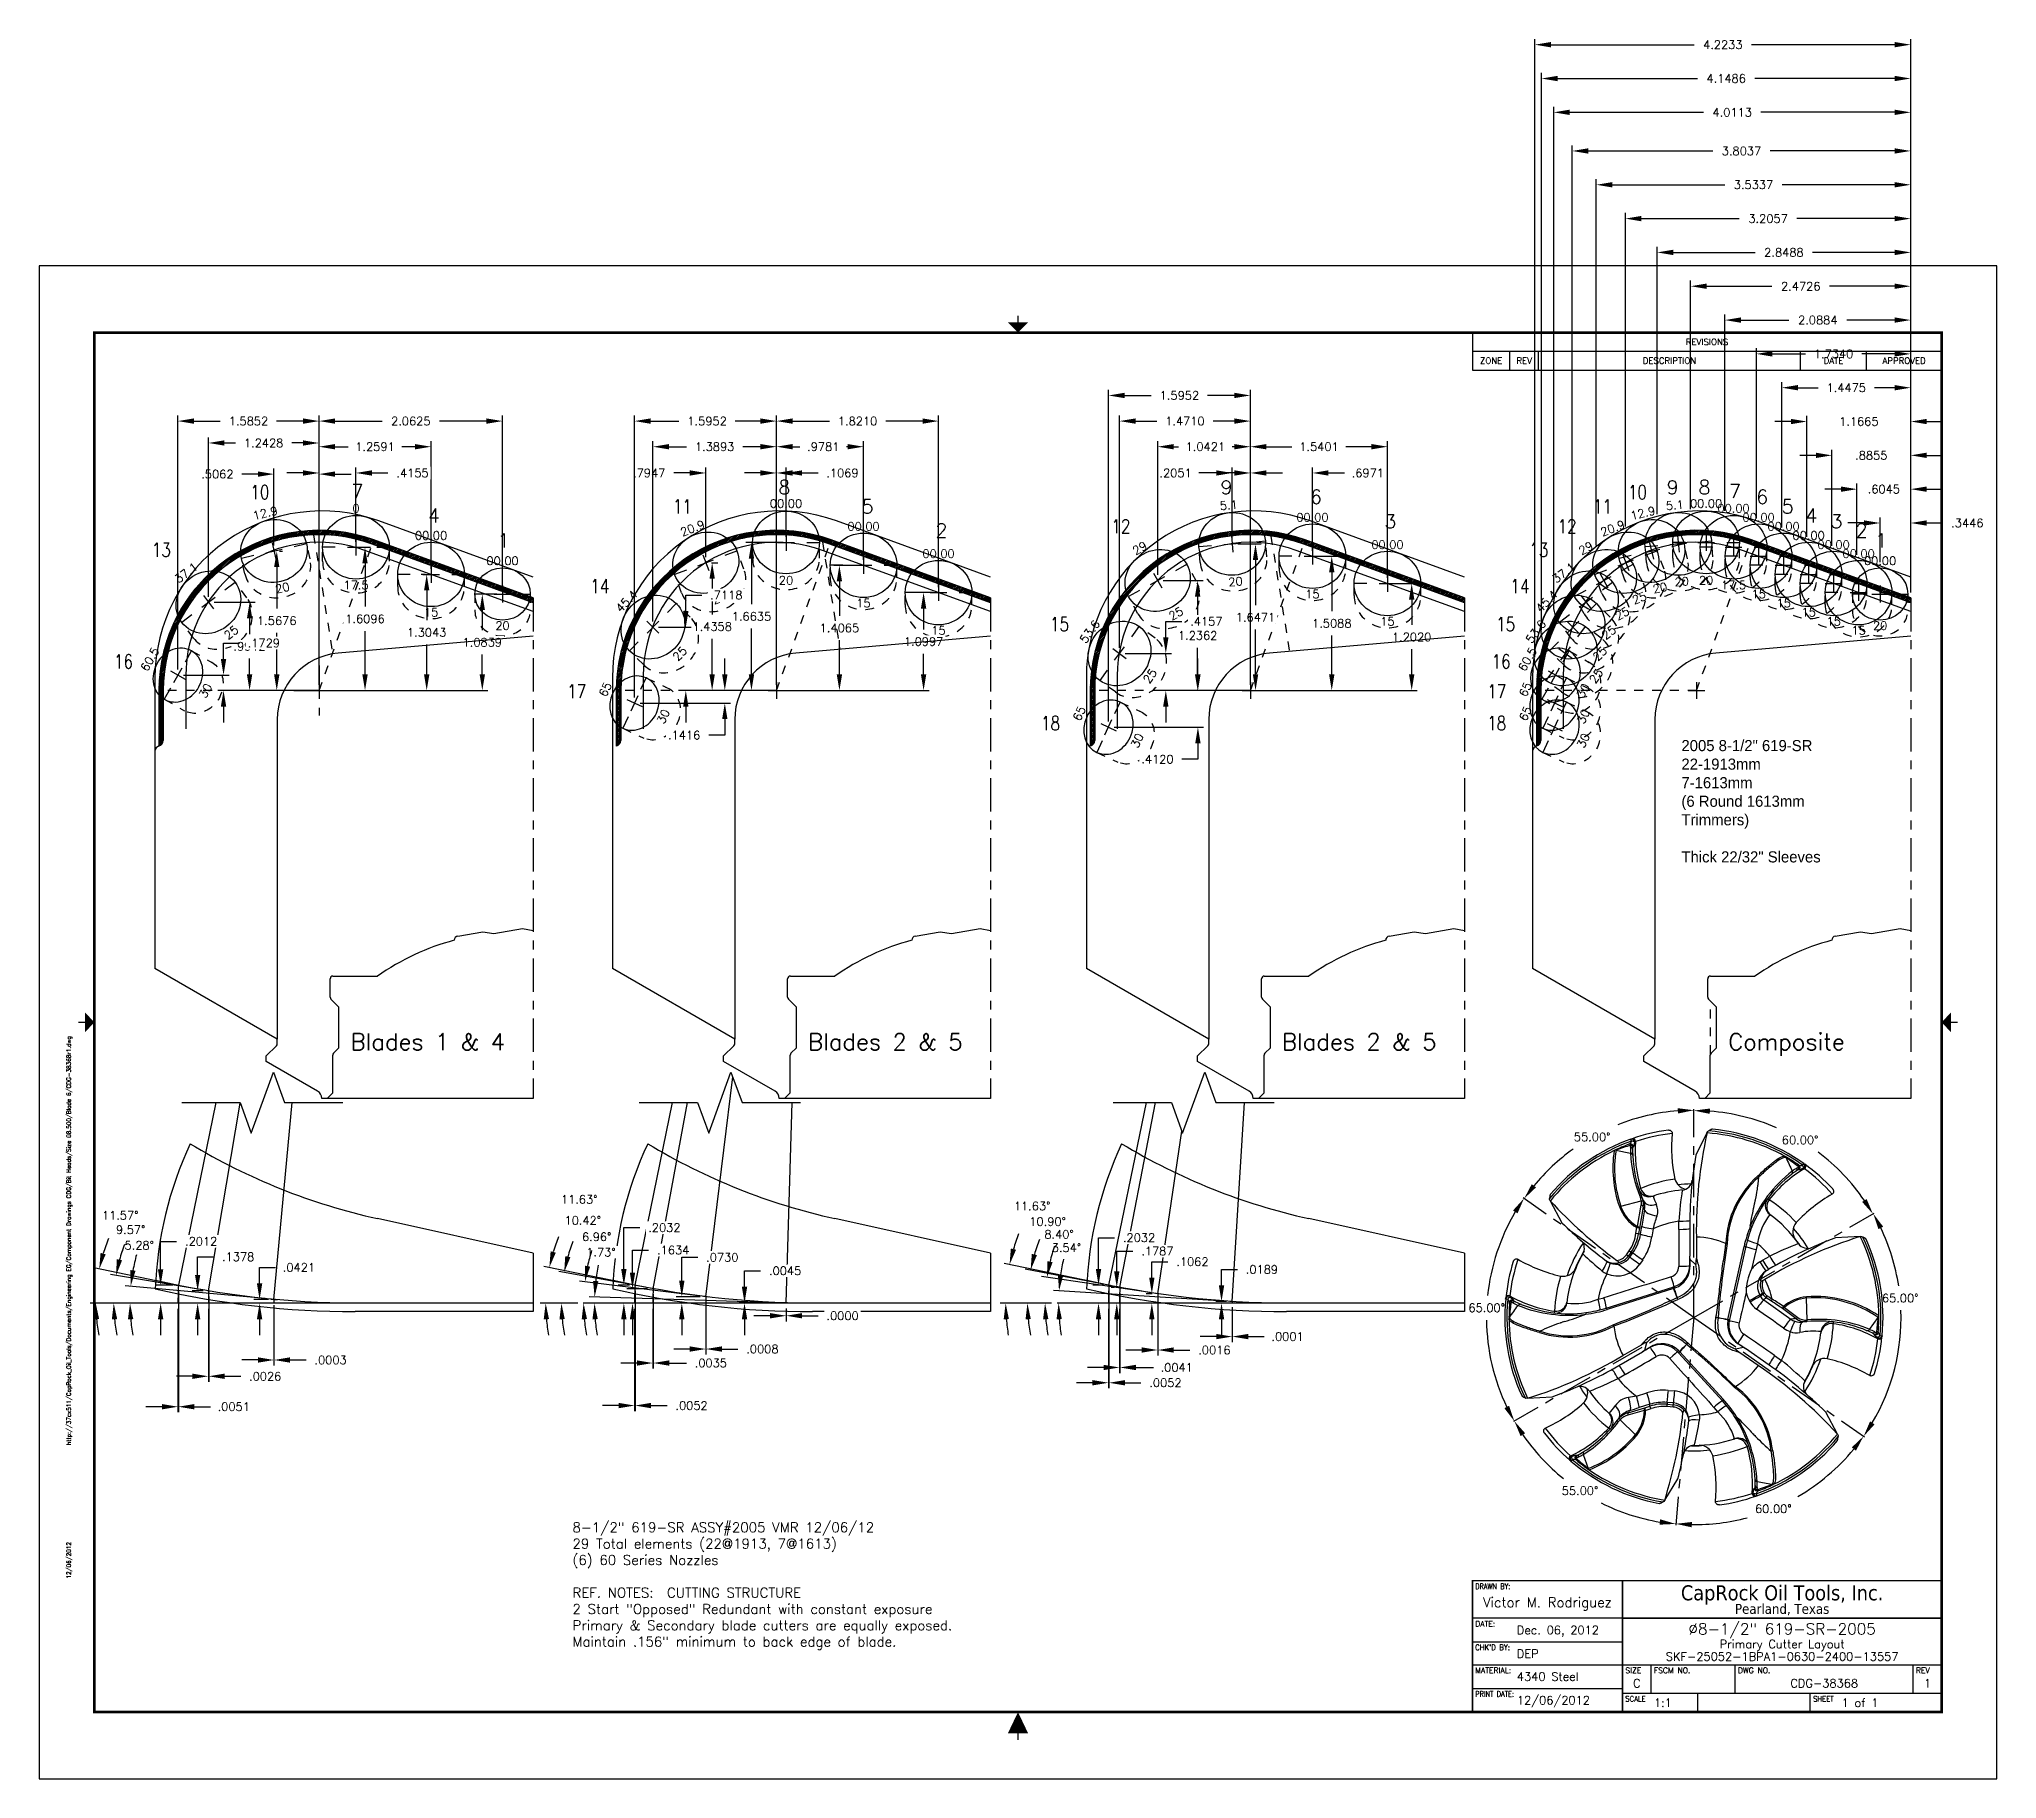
# Model space of a CAD drawing. Extents: x 0 to 22, y 0 to 19.5.
import ezdxf
from ezdxf.enums import TextEntityAlignment as Align

# ---------------------------------------------------------------- set-up
doc = ezdxf.new("R2010")
doc.units = 0
doc.header["$LTSCALE"] = 0.5
doc.header["$MEASUREMENT"] = 0
doc.header["$PDMODE"] = 3
doc.linetypes.add('CENTER2', pattern=[1.125, 0.75, -0.125, 0.125, -0.125])
doc.linetypes.add('HIDDEN2', pattern=[0.1875, 0.125, -0.0625])
doc.layers.get('0').update_dxf_attribs({"linetype": 'CONTINUOUS'})
doc.layers.get('Defpoints').update_dxf_attribs({"color": 10, "linetype": 'CONTINUOUS'})
for name, color, linetype in [('Blades_1.4', 40, 'CONTINUOUS'), ('Blades_2.5', 92, 'CONTINUOUS'), ('Blades_3.6', 210, 'CONTINUOUS'), ('CDG-38367R1', 7, 'CONTINUOUS'), ('CLine', 5, 'CENTER2'), ('Default', 7, 'CONTINUOUS'), ('Dims', 4, 'CONTINUOUS'), ('DV2_Default', 7, 'CONTINUOUS'), ('Hardmetal', 251, 'CONTINUOUS'), ('ODG-42431R1', 7, 'CONTINUOUS'), ('Title Block', 7, 'CONTINUOUS')]:
    doc.layers.add(name, color=color, linetype=linetype)
doc.layers.add('Non Print Text', color=3, linetype='CONTINUOUS', plot=False)
doc.styles.add('Block', font='tahoma.ttf')
doc.styles.add('RomanS', font='romans')
doc.dimstyles.get("Standard").update_dxf_attribs({"dimtxt": 0.094, "dimasz": 0.18, "dimexe": 0.0625, "dimexo": 0.0625, "dimgap": 0.09, "dimtad": 0, "dimtih": 1, "dimtoh": 1, "dimdec": 4, "dimzin": 4, "dimdsep": 46, "dimtxsty": 'RomanS', "dimcen": 0.09, "dimazin": 1, "dimtfac": 1, "dimtdec": 4, "dimtofl": 0, "dimtmove": 0, "dimatfit": 0, "dimfxl": 1, "dimtolj": 1, "dimtzin": 0, "dimarcsym": 0})

msp = doc.modelspace()

# ---------------------------------------------------------------- texts
at = {"layer": 'Blades_1.4', "style": 'RomanS', "width": 0.8}
for s, p in [('10', (17.96074, 14.45603)), ('13', (16.85354, 13.80843)), ('16', (0.94778, 12.55422)), ('16', (16.42852, 12.55422))]:
    msp.add_text(s, height=0.15625, dxfattribs=at).set_placement(p, align=Align.MIDDLE_CENTER)
at = {"layer": 'Blades_1.4', "style": 'RomanS'}
for s, p in [('7', (19.05802, 14.4686)), ('4', (19.91645, 14.19298)), ('1', (20.70056, 13.91438))]:
    msp.add_text(s, height=0.15625, dxfattribs=at).set_placement(p, align=Align.MIDDLE_CENTER)
at = {"layer": 'Blades_2.5', "style": 'RomanS'}
for s, p in [('8', (18.71459, 14.51293)), ('5', (19.64875, 14.29553)), ('2', (20.47953, 14.02521))]:
    msp.add_text(s, height=0.15625, dxfattribs=at).set_placement(p, align=Align.MIDDLE_CENTER)
at = {"layer": 'Blades_2.5', "style": 'RomanS', "width": 0.8}
for s, p in [('11', (17.5678, 14.29659)), ('14', (6.30126, 13.39978)), ('14', (16.64077, 13.39978)), ('17', (6.04034, 12.21881)), ('17', (16.37985, 12.21881))]:
    msp.add_text(s, height=0.15625, dxfattribs=at).set_placement(p, align=Align.MIDDLE_CENTER)
at = {"layer": 'Blades_3.6', "style": 'RomanS'}
for s, p in [('9', (18.3566, 14.51068)), ('6', (19.36358, 14.4039)), ('3', (20.19893, 14.12836))]:
    msp.add_text(s, height=0.15625, dxfattribs=at).set_placement(p, align=Align.MIDDLE_CENTER)
at = {"layer": 'Blades_3.6', "style": 'RomanS', "width": 0.8}
for s, p in [('12', (17.17023, 14.07278)), ('15', (11.46625, 12.97236)), ('15', (16.48008, 12.97236)), ('18', (11.36565, 11.85961)), ('18', (16.37949, 11.85961))]:
    msp.add_text(s, height=0.15625, dxfattribs=at).set_placement(p, align=Align.MIDDLE_CENTER)
at = {"layer": 'Non Print Text', "insert": (18.45546, 11.67146), "char_height": 0.125, "attachment_point": 1}
msp.add_mtext_dynamic_manual_height_columns('2005 8-1/2" 619-SR\\P22-1913mm\\P7-1613mm\\P(6 Round 1613mm \\PTrimmers)\\P\\PThick 22/32" Sleeves', width=3.0965006, gutter_width=1, heights=[0], dxfattribs=at)
at = {"layer": 'Title Block', "color": 3, "char_height": 0.1875, "attachment_point": 1, "style": 'RomanS'}
for s, insert in [('Blades 1 & 4', (3.50033, 8.37491)), ('Blades 2 & 5', (8.64156, 8.37491)), ('Blades 2 & 5', (13.96723, 8.37491)), ('Composite', (18.98107, 8.37491))]:
    msp.add_mtext_dynamic_manual_height_columns(s, width=2.050784, gutter_width=1.25, heights=[0], dxfattribs=dict(at, insert=insert))
at = {"layer": 'Title Block', "color": 3, "insert": (5.99377, 2.88031), "char_height": 0.11, "width": 13.3291205, "attachment_point": 1, "style": 'RomanS'}
msp.add_mtext('8-1/2" 619-SR ASSY#2005 VMR 12/06/12^I^I^I^I^I\\P29 Total elements (22@1913, 7@1613)^I\\P(6) 60 Series Nozzles\\P\\PREF. NOTES:  CUTTING STRUCTURE\\P2 Start "Opposed" Redundant with constant exposure\\PPrimary & Secondary blade cutters are equally exposed.\\PMaintain .156" minimum to back edge of blade.', dxfattribs=at)

# ---------------------------------------------------------------- blocks, each defined once
blk = doc.blocks.new('COT_cblock')
at = {"layer": 'Defpoints'}
for p in [(21.812, 16.812), (0.188, 0.188)]:
    blk.add_point(p, dxfattribs=at)
at = {"layer": 'Title Block'}
for p, q in [((16.107, 16.25), (16.107, 15.828)), ((16.107, 16.039), (21.38, 16.039)), ((16.528, 15.828), (16.528, 16.039)), ((16.849, 15.828), (16.849, 16.039)), ((19.794, 15.828), (19.794, 16.039)), ((20.536, 15.828), (20.536, 16.039)), ((16.107, 15.828), (21.38, 15.828)), ((17.794, 1.805), (16.107, 1.805)), ((16.107, 1.539), (17.794, 1.539)), ((16.107, 1.282), (21.38, 1.282)), ((18.115, 0.961), (18.115, 1.282)), ((19.06, 0.961), (19.06, 1.282)), ((21.059, 0.961), (21.059, 1.282)), ((16.107, 1.016), (17.794, 1.016)), ((17.794, 0.961), (21.38, 0.961)), ((18.638, 0.75), (18.638, 0.961)), ((19.903, 0.75), (19.903, 0.961))]:
    blk.add_line(p, q, dxfattribs=at)
at = {"layer": 'Title Block', "color": 8}
blk.add_lwpolyline([(0, 0), (22, 0), (22, 17), (0, 17)], close=True, dxfattribs=at)
at = {"layer": 'Title Block'}
for points, const_width in [([(11, 16.438), (11, 16.363)], 0.015), ([(0.44, 8.5), (0.515, 8.5)], 0.015), ([(21.56, 8.5), (21.485, 8.5)], 0.015), ([(16.107, 0.75), (16.107, 2.227), (21.38, 2.227)], 0.0169), ([(17.794, 0.75), (17.794, 2.227)], 0.0169), ([(17.794, 1.805), (21.38, 1.805)], 0.0169), ([(11, 0.438), (11, 0.513)], 0.015)]:
    blk.add_lwpolyline(points, dxfattribs=dict(at, const_width=const_width))
at = {"layer": 'Title Block', "const_width": 0.03}
blk.add_lwpolyline([(21.38, 16.25), (0.62, 16.25), (0.62, 0.75), (21.38, 0.75)], close=True, dxfattribs=at)
at = {"layer": 'Title Block'}
for points in [[(10.887, 16.363), (11.113, 16.363), (11, 16.25)], [(0.515, 8.387), (0.515, 8.612), (0.62, 8.5)], [(21.485, 8.387), (21.485, 8.612), (21.38, 8.5)], [(10.887, 0.513), (11.113, 0.513), (11, 0.75)]]:
    blk.add_solid(points, dxfattribs=at)
for s, height, style, p in [('REVISIONS', 0.0703, 'RomanS', (18.743, 16.145)), ('ZONE', 0.0703, 'RomanS', (16.317, 15.934)), ('REV', 0.0703, 'RomanS', (16.689, 15.934)), ('DESCRIPTION', 0.07031, 'RomanS', (18.321, 15.934)), ('DATE', 0.0703, 'RomanS', (20.165, 15.934)), ('APPROVED', 0.0703, 'RomanS', (20.958, 15.934)), ('CapRock Oil Tools, Inc.', 0.16875, 'Block', (19.587, 2.09)), ('Pearland, Texas', 0.1125, 'Block', (19.587, 1.91))]:
    blk.add_text(s, height=height, dxfattribs=dict(at, style=style)).set_placement(p, align=Align.MIDDLE_CENTER)
at = {"layer": 'Title Block', "style": 'RomanS'}
for s, width, p in [('DRAWN BY:', 0.86, (16.138, 2.195)), ("CHK'D BY:", 0.91, (16.138, 1.508)), ('PRINT DATE:', 0.78, (16.138, 0.985)), ('SCALE', 0.9, (17.825, 0.93)), ('SHEET', 0.9, (19.935, 0.93))]:
    blk.add_text(s, height=0.0625, dxfattribs=dict(at, width=width)).set_placement(p, align=Align.TOP_LEFT)
for s, p in [('DATE:', (16.138, 1.773)), ('MATERIAL:', (16.138, 1.25)), ('SIZE', (17.825, 1.25)), ('FSCM NO.', (18.146, 1.25)), ('DWG NO.', (19.091, 1.25)), ('REV', (21.091, 1.25))]:
    blk.add_text(s, height=0.0625, dxfattribs=at).set_placement(p, align=Align.TOP_LEFT)
at = {"layer": 'Title Block', "color": 3, "style": 'RomanS'}
blk.add_text('C', height=0.094, dxfattribs=at).set_placement((17.954, 1.121), align=Align.TOP_CENTER)
at = {"layer": 'Title Block', "color": 1, "style": 'RomanS', "flags": 8}
for tag, p in [('FNAME', (0.37, 3.75)), ('REVDATE', (0.37, 2.25)), ('USER', (0.37, 0.75))]:
    blk.add_attdef(tag, text='', height=0.047, rotation=90, dxfattribs=at).set_placement(p, align=Align.BOTTOM_LEFT)
at = {"layer": 'Title Block', "color": 3, "style": 'RomanS', "flags": 8}
for tag, height, p in [('DRAWN', 0.11, (16.95, 1.984)), ('TITL1', 0.125, (19.587, 1.684)), ('TITL2', 0.094, (19.587, 1.514)), ('TITL3', 0.094, (19.587, 1.374))]:
    blk.add_attdef(tag, text='', height=height, dxfattribs=at).set_placement(p, align=Align.MIDDLE_CENTER)
for tag, p in [('DDATE', (16.606, 1.672)), ('CHECK', (16.606, 1.406)), ('MATRL', (16.606, 1.149)), ('PDATE', (16.606, 0.883)), ('SCALE', (18.146, 0.855)), ('SHEET', (20.255, 0.855))]:
    blk.add_attdef(tag, text='', height=0.094, dxfattribs=at).set_placement(p, align=Align.MIDDLE_LEFT)
for tag, p in [('FSCM#', (18.587, 1.121)), ('DWG#', (20.06, 1.121)), ('REV#', (21.22, 1.121))]:
    blk.add_attdef(tag, text='', height=0.094, dxfattribs=at).set_placement(p, align=Align.TOP_CENTER)
blk = doc.blocks.new('*D8')
at = {"layer": 'Defpoints', "color": 0, "transparency": 16777216}
for p in [(18.595, 7.526), (17.863, 7.394), (16.677, 6.527), (18.595, 5.184), (18.595, 5.184)]:
    blk.add_point(p, dxfattribs=at)
at = {"layer": 'Dims', "color": 0, "lineweight": -2, "transparency": 16777216}
for start, end in [(94.4312, 111.5725), (125.6832, 140.5688)]:
    blk.add_arc((18.595, 5.184), 2.328, start, end, dxfattribs=at)
at = {"layer": 'Dims', "color": 0, "transparency": 16777216}
for points in [[(18.414, 7.535), (18.416, 7.475), (18.595, 7.512)], [(16.821, 6.645), (16.773, 6.681), (16.688, 6.519)]]:
    blk.add_solid(points, dxfattribs=at)
at = {"layer": 'Dims', "color": 0, "transparency": 16777216, "insert": (17.452, 7.212), "char_height": 0.094, "attachment_point": 5, "style": 'RomanS'}
blk.add_mtext('\\A1;55.00°', dxfattribs=at)
blk = doc.blocks.new('*D9')
at = {"layer": 'Defpoints', "color": 0, "transparency": 16777216}
for p in [(16.677, 6.527), (18.595, 5.184), (18.595, 5.184), (16.289, 4.846), (16.567, 4.013)]:
    blk.add_point(p, dxfattribs=at)
at = {"layer": 'Dims', "color": 0, "lineweight": -2, "transparency": 16777216}
for start, end in [(149.4255, 173.963), (180.7091, 205.5745)]:
    blk.add_arc((18.595, 5.184), 2.331, start, end, dxfattribs=at)
at = {"layer": 'Dims', "color": 0, "transparency": 16777216}
for points in [[(16.563, 6.386), (16.614, 6.354), (16.686, 6.521)], [(16.519, 4.192), (16.466, 4.164), (16.577, 4.019)]]:
    blk.add_solid(points, dxfattribs=at)
at = {"layer": 'Dims', "color": 0, "transparency": 16777216, "insert": (16.267, 5.292), "char_height": 0.094, "attachment_point": 5, "style": 'RomanS'}
blk.add_mtext('\\A1;65.00°', dxfattribs=at)
blk = doc.blocks.new('*D10')
at = {"layer": 'Defpoints', "color": 0, "transparency": 16777216}
for p in [(18.595, 5.184), (18.595, 5.184), (16.567, 4.013), (17.673, 3.045), (18.391, 2.852)]:
    blk.add_point(p, dxfattribs=at)
at = {"layer": 'Dims', "color": 0, "lineweight": -2, "transparency": 16777216}
for start, end in [(214.4283, 230.993), (243.4686, 260.5717)]:
    blk.add_arc((18.595, 5.184), 2.33, start, end, dxfattribs=at)
at = {"layer": 'Dims', "color": 0, "transparency": 16777216}
for points in [[(16.648, 3.851), (16.699, 3.883), (16.578, 4.019)], [(18.217, 2.916), (18.21, 2.856), (18.392, 2.864)]]:
    blk.add_solid(points, dxfattribs=at)
at = {"layer": 'Dims', "color": 0, "transparency": 16777216, "insert": (17.316, 3.237), "char_height": 0.094, "attachment_point": 5, "style": 'RomanS'}
blk.add_mtext('\\A1;55.00°', dxfattribs=at)
blk = doc.blocks.new('*D11')
at = {"layer": 'Defpoints', "color": 0, "transparency": 16777216}
for p in [(18.595, 5.184), (18.595, 5.184), (20.513, 3.841), (19.931, 3.277), (18.391, 2.852)]:
    blk.add_point(p, dxfattribs=at)
at = {"layer": 'Dims', "color": 0, "lineweight": -2, "transparency": 16777216}
for start, end in [(300.1483, 320.5693), (269.4307, 284.9099)]:
    blk.add_arc((18.595, 5.184), 2.328, start, end, dxfattribs=at)
at = {"layer": 'Dims', "color": 0, "transparency": 16777216}
for points in [[(20.37, 3.724), (20.417, 3.687), (20.502, 3.849)], [(18.571, 2.826), (18.574, 2.886), (18.392, 2.865)]]:
    blk.add_solid(points, dxfattribs=at)
at = {"layer": 'Dims', "color": 0, "transparency": 16777216, "insert": (19.488, 3.034), "char_height": 0.094, "attachment_point": 5, "style": 'RomanS'}
blk.add_mtext('\\A1;60.00°', dxfattribs=at)
blk = doc.blocks.new('*D12')
at = {"layer": 'Defpoints', "color": 0, "transparency": 16777216}
for p in [(20.623, 6.355), (18.595, 5.184), (18.595, 5.184), (20.862, 4.647), (20.513, 3.841)]:
    blk.add_point(p, dxfattribs=at)
at = {"layer": 'Dims', "color": 0, "lineweight": -2, "transparency": 16777216}
for start, end in [(8.7397, 25.571), (329.429, 1.9661)]:
    blk.add_arc((18.595, 5.184), 2.329, start, end, dxfattribs=at)
at = {"layer": 'Dims', "color": 0, "transparency": 16777216}
for points in [[(20.67, 6.176), (20.723, 6.203), (20.612, 6.349)], [(20.626, 3.983), (20.575, 4.016), (20.503, 3.848)]]:
    blk.add_solid(points, dxfattribs=at)
at = {"layer": 'Dims', "color": 0, "transparency": 16777216, "insert": (20.914, 5.401), "char_height": 0.094, "attachment_point": 5, "style": 'RomanS'}
blk.add_mtext('\\A1;65.00°', dxfattribs=at)
blk = doc.blocks.new('*D13')
at = {"layer": 'Defpoints', "color": 0, "transparency": 16777216}
for p in [(18.595, 7.526), (19.39, 7.368), (20.623, 6.355), (18.595, 5.184), (18.595, 5.184)]:
    blk.add_point(p, dxfattribs=at)
at = {"layer": 'Dims', "color": 0, "lineweight": -2, "transparency": 16777216}
for start, end in [(66.48, 85.5612), (34.4388, 53.0367)]:
    blk.add_arc((18.595, 5.184), 2.324, start, end, dxfattribs=at)
at = {"layer": 'Dims', "color": 0, "transparency": 16777216}
for points in [[(18.774, 7.471), (18.776, 7.531), (18.595, 7.508)], [(20.537, 6.514), (20.486, 6.482), (20.608, 6.346)]]:
    blk.add_solid(points, dxfattribs=at)
at = {"layer": 'Dims', "color": 0, "transparency": 16777216, "insert": (19.789, 7.178), "char_height": 0.094, "attachment_point": 5, "style": 'RomanS'}
blk.add_mtext('\\A1;60.00°', dxfattribs=at)
blk = doc.blocks.new('CMark')
at = {"layer": 'CLine'}
for p, q in [((-0.094, 0), (0.094, 0)), ((0, 0.094), (0, -0.094))]:
    blk.add_line(p, q, dxfattribs=at)
blk = doc.blocks.new('1613@20')
for p, q in [((-0.17, 0), (-0.312, 0)), ((0.171, 0), (0.312, 0))]:
    blk.add_line(p, q)
at = {"color": 8, "linetype": 'HIDDEN2', "ltscale": 0.5}
blk.add_line((-0.312, 0), (-0.312, -0.178), dxfattribs=at)
at = {"color": 8, "linetype": 'HIDDEN2', "ltscale": 0.5, "flags": 128}
blk.add_lwpolyline([(0.312, 0), (0.312, -0.178)], dxfattribs=at)
blk.add_ellipse((0, 0), major_axis=(-0.312, 0), ratio=0.939693, start_param=-3.141592653589793, end_param=3.141592653589793)
at = {"color": 8, "linetype": 'HIDDEN2', "ltscale": 0.5}
blk.add_ellipse((0, -0.178), major_axis=(-0.312, 0), ratio=0.939693, start_param=0, end_param=3.141593, dxfattribs=at)
blk.add_blockref('CMark', (0, 0))
at = {"style": 'RomanS'}
blk.add_text('20', height=0.094, dxfattribs=at).set_placement((0, -0.356), align=Align.MIDDLE_CENTER)
blk.add_attdef('ANG', text='', height=0.094, dxfattribs=at).set_placement((0, 0.298), align=Align.BOTTOM_CENTER)
blk = doc.blocks.new('*D18')
at = {"layer": 'Defpoints', "color": 0, "transparency": 16777216}
for p in [(4.98, 13.312), (5.207, 13.312), (3.145, 12.228)]:
    blk.add_point(p, dxfattribs=at)
at = {"layer": 'Dims', "color": 0, "lineweight": -2, "transparency": 16777216}
for p, q in [((5.145, 13.312), (4.917, 13.312)), ((4.98, 13.132), (4.98, 12.907)), ((4.98, 12.408), (4.98, 12.633)), ((3.207, 12.228), (5.042, 12.228))]:
    blk.add_line(p, q, dxfattribs=at)
at = {"layer": 'Dims', "color": 0, "transparency": 16777216}
for points in [[(4.95, 13.132), (5.01, 13.132), (4.98, 13.312)], [(4.95, 12.408), (5.01, 12.408), (4.98, 12.228)]]:
    blk.add_solid(points, dxfattribs=at)
at = {"layer": 'Dims', "color": 0, "transparency": 16777216, "insert": (4.98, 12.77), "char_height": 0.094, "attachment_point": 5, "style": 'RomanS', "bg_fill": 3, "box_fill_scale": 1.25, "bg_fill_color": 256, "bg_fill_true_color": 13158600, "bg_fill_transparency": 0}
blk.add_mtext('\\A1;1.0839', dxfattribs=at)
blk = doc.blocks.new('*D16')
at = {"layer": 'Defpoints', "color": 0, "transparency": 16777216}
for p in [(5.207, 15.255), (5.207, 13.312), (3.145, 12.228)]:
    blk.add_point(p, dxfattribs=at)
at = {"layer": 'Dims', "color": 0, "lineweight": -2, "transparency": 16777216}
for p, q in [((3.145, 12.29), (3.145, 15.317)), ((3.325, 15.255), (3.853, 15.255)), ((5.027, 15.255), (4.499, 15.255)), ((5.207, 13.374), (5.207, 15.317))]:
    blk.add_line(p, q, dxfattribs=at)
at = {"layer": 'Dims', "color": 0, "transparency": 16777216}
for points in [[(3.325, 15.285), (3.325, 15.225), (3.145, 15.255)], [(5.027, 15.285), (5.027, 15.225), (5.207, 15.255)]]:
    blk.add_solid(points, dxfattribs=at)
at = {"layer": 'Dims', "color": 0, "transparency": 16777216, "insert": (4.176, 15.255), "char_height": 0.094, "attachment_point": 5, "style": 'RomanS', "bg_fill": 3, "box_fill_scale": 1.25, "bg_fill_color": 256, "bg_fill_true_color": 13158600, "bg_fill_transparency": 0}
blk.add_mtext('\\A1;2.0625', dxfattribs=at)
blk = doc.blocks.new('*D19')
at = {"layer": 'Defpoints', "color": 0, "transparency": 16777216}
for p in [(4.355, 13.532), (4.404, 13.532), (3.145, 12.228)]:
    blk.add_point(p, dxfattribs=at)
at = {"layer": 'Dims', "color": 0, "lineweight": -2, "transparency": 16777216}
for p, q in [((4.341, 13.532), (4.292, 13.532)), ((4.355, 13.352), (4.355, 13.017)), ((4.355, 12.408), (4.355, 12.743)), ((3.207, 12.228), (4.417, 12.228))]:
    blk.add_line(p, q, dxfattribs=at)
at = {"layer": 'Dims', "color": 0, "transparency": 16777216}
for points in [[(4.325, 13.352), (4.385, 13.352), (4.355, 13.532)], [(4.325, 12.408), (4.385, 12.408), (4.355, 12.228)]]:
    blk.add_solid(points, dxfattribs=at)
at = {"layer": 'Dims', "color": 0, "transparency": 16777216, "insert": (4.355, 12.88), "char_height": 0.094, "attachment_point": 5, "style": 'RomanS', "bg_fill": 3, "box_fill_scale": 1.25, "bg_fill_color": 256, "bg_fill_true_color": 13158600, "bg_fill_transparency": 0}
blk.add_mtext('\\A1;1.3043', dxfattribs=at)
blk = doc.blocks.new('*D20')
at = {"layer": 'Defpoints', "color": 0, "transparency": 16777216}
for p in [(4.404, 14.967), (4.404, 13.532), (3.145, 12.228)]:
    blk.add_point(p, dxfattribs=at)
at = {"layer": 'Dims', "color": 0, "lineweight": -2, "transparency": 16777216}
for p, q in [((3.145, 12.29), (3.145, 15.029)), ((3.325, 14.967), (3.472, 14.967)), ((4.224, 14.967), (4.077, 14.967)), ((4.404, 13.595), (4.404, 15.029))]:
    blk.add_line(p, q, dxfattribs=at)
at = {"layer": 'Dims', "color": 0, "transparency": 16777216}
for points in [[(3.325, 14.997), (3.325, 14.937), (3.145, 14.967)], [(4.224, 14.997), (4.224, 14.937), (4.404, 14.967)]]:
    blk.add_solid(points, dxfattribs=at)
at = {"layer": 'Dims', "color": 0, "transparency": 16777216, "insert": (3.774, 14.967), "char_height": 0.094, "attachment_point": 5, "style": 'RomanS', "bg_fill": 3, "box_fill_scale": 1.25, "bg_fill_color": 256, "bg_fill_true_color": 13158600, "bg_fill_transparency": 0}
blk.add_mtext('\\A1;1.2591', dxfattribs=at)
blk = doc.blocks.new('1613@30')
for p, q in [((-0.17, 0), (-0.312, 0)), ((0.171, 0), (0.312, 0))]:
    blk.add_line(p, q)
at = {"color": 8, "linetype": 'HIDDEN2', "ltscale": 0.5}
blk.add_line((-0.312, 0), (-0.312, -0.26), dxfattribs=at)
at = {"color": 8, "linetype": 'HIDDEN2', "ltscale": 0.5, "flags": 128}
blk.add_lwpolyline([(0.312, 0), (0.312, -0.26)], dxfattribs=at)
at = {"extrusion": (0, 0, -1)}
blk.add_ellipse((0, 0), major_axis=(-0.312, 0), ratio=0.866025, start_param=-3.141592653589793, end_param=3.141592653589793, dxfattribs=at)
at = {"color": 8, "linetype": 'HIDDEN2', "ltscale": 0.5, "extrusion": (0, 0, -1)}
blk.add_ellipse((0, -0.26), major_axis=(-0.312, 0), ratio=0.866025, start_param=3.068877, end_param=6.355901, dxfattribs=at)
blk.add_blockref('CMark', (0, 0))
at = {"style": 'RomanS'}
blk.add_text('30', height=0.094, dxfattribs=at).set_placement((0, -0.356), align=Align.MIDDLE_CENTER)
blk.add_attdef('ANG', text='', height=0.094, dxfattribs=at).set_placement((0, 0.287), align=Align.BOTTOM_CENTER)
blk = doc.blocks.new('*D17')
at = {"layer": 'Defpoints', "color": 0, "transparency": 16777216}
for p in [(3.56, 14.672), (3.56, 13.837), (3.145, 12.228)]:
    blk.add_point(p, dxfattribs=at)
at = {"layer": 'Dims', "color": 0, "lineweight": -2, "transparency": 16777216}
for p, q in [((2.965, 14.672), (2.785, 14.672)), ((3.145, 12.29), (3.145, 14.734)), ((3.56, 13.9), (3.56, 14.734)), ((3.74, 14.672), (3.92, 14.672))]:
    blk.add_line(p, q, dxfattribs=at)
at = {"layer": 'Dims', "color": 0, "transparency": 16777216}
for points in [[(2.965, 14.702), (2.965, 14.642), (3.145, 14.672)], [(3.74, 14.702), (3.74, 14.642), (3.56, 14.672)]]:
    blk.add_solid(points, dxfattribs=at)
at = {"layer": 'Dims', "color": 0, "transparency": 16777216, "insert": (4.196, 14.672), "char_height": 0.094, "attachment_point": 5, "style": 'RomanS', "bg_fill": 3, "box_fill_scale": 1.25, "bg_fill_color": 256, "bg_fill_true_color": 13158600, "bg_fill_transparency": 0}
blk.add_mtext('\\A1;.4155', dxfattribs=at)
blk = doc.blocks.new('*D15')
at = {"layer": 'Defpoints', "color": 0, "transparency": 16777216}
for p in [(3.56, 13.837), (3.662, 13.837), (3.145, 12.228)]:
    blk.add_point(p, dxfattribs=at)
at = {"layer": 'Dims', "color": 0, "lineweight": -2, "transparency": 16777216}
for p, q in [((3.623, 13.837), (3.725, 13.837)), ((3.662, 13.657), (3.662, 13.17)), ((3.662, 12.408), (3.662, 12.896)), ((3.207, 12.228), (3.725, 12.228))]:
    blk.add_line(p, q, dxfattribs=at)
at = {"layer": 'Dims', "color": 0, "transparency": 16777216}
for points in [[(3.632, 13.657), (3.692, 13.657), (3.662, 13.837)], [(3.632, 12.408), (3.692, 12.408), (3.662, 12.228)]]:
    blk.add_solid(points, dxfattribs=at)
at = {"layer": 'Dims', "color": 0, "transparency": 16777216, "insert": (3.662, 13.033), "char_height": 0.094, "attachment_point": 5, "style": 'RomanS', "bg_fill": 3, "box_fill_scale": 1.25, "bg_fill_color": 256, "bg_fill_true_color": 13158600, "bg_fill_transparency": 0}
blk.add_mtext('\\A1;1.6096', dxfattribs=at)
blk = doc.blocks.new('1913@17.5')
for p, q in [((-0.233, 0), (-0.375, 0)), ((0.233, 0), (0.375, 0))]:
    blk.add_line(p, q)
at = {"color": 8, "linetype": 'HIDDEN2', "ltscale": 0.5}
for p, q in [((-0.375, -0.156), (-0.375, 0)), ((0.375, -0.156), (0.375, 0))]:
    blk.add_line(p, q, dxfattribs=at)
blk.add_ellipse((0, 0), major_axis=(-0.375, 0), ratio=0.953717)
blk.add_ellipse((0, -0.156), major_axis=(-0.375, 0), ratio=0.953717, start_param=6.283185, end_param=9.424778, dxfattribs=at)
blk.add_blockref('CMark', (0, 0))
at = {"style": 'RomanS'}
blk.add_text('17.5', height=0.094, dxfattribs=at).set_placement((0, -0.425), align=Align.MIDDLE_CENTER)
blk.add_attdef('ANG', text='', height=0.094, dxfattribs=at).set_placement((0, 0.362), align=Align.BOTTOM_CENTER)
blk = doc.blocks.new('1913@20')
for p, q in [((-0.233, 0), (-0.375, 0)), ((0.233, 0), (0.375, 0))]:
    blk.add_line(p, q)
at = {"color": 8, "linetype": 'HIDDEN2', "ltscale": 0.5}
for p, q in [((-0.375, -0.178), (-0.375, 0)), ((0.375, -0.178), (0.375, 0))]:
    blk.add_line(p, q, dxfattribs=at)
blk.add_ellipse((0, 0), major_axis=(-0.375, 0), ratio=0.939693)
blk.add_ellipse((0, -0.178), major_axis=(-0.375, 0), ratio=0.939693, start_param=0, end_param=3.141593, dxfattribs=at)
blk.add_blockref('CMark', (0, 0))
at = {"style": 'RomanS'}
blk.add_text('20', height=0.094, dxfattribs=at).set_placement((0, -0.425), align=Align.MIDDLE_CENTER)
blk.add_attdef('ANG', text='', height=0.094, dxfattribs=at).set_placement((0, 0.362), align=Align.BOTTOM_CENTER)
blk = doc.blocks.new('*D21')
at = {"layer": 'Defpoints', "color": 0, "transparency": 16777216}
for p in [(2.639, 13.795), (2.67, 13.795), (3.145, 12.228)]:
    blk.add_point(p, dxfattribs=at)
at = {"layer": 'Dims', "color": 0, "lineweight": -2, "transparency": 16777216}
for p, q in [((2.701, 13.795), (2.733, 13.795)), ((2.67, 13.615), (2.67, 13.149)), ((2.67, 12.408), (2.67, 12.875)), ((3.082, 12.228), (2.608, 12.228))]:
    blk.add_line(p, q, dxfattribs=at)
at = {"layer": 'Dims', "color": 0, "transparency": 16777216}
for points in [[(2.64, 13.615), (2.7, 13.615), (2.67, 13.795)], [(2.64, 12.408), (2.7, 12.408), (2.67, 12.228)]]:
    blk.add_solid(points, dxfattribs=at)
at = {"layer": 'Dims', "color": 0, "transparency": 16777216, "insert": (2.67, 13.012), "char_height": 0.094, "attachment_point": 5, "style": 'RomanS', "bg_fill": 3, "box_fill_scale": 1.25, "bg_fill_color": 256, "bg_fill_true_color": 13158600, "bg_fill_transparency": 0}
blk.add_mtext('\\A1;1.5676', dxfattribs=at)
blk = doc.blocks.new('*D22')
at = {"layer": 'Defpoints', "color": 0, "transparency": 16777216}
for p in [(2.639, 14.659), (2.639, 13.795), (3.145, 12.228)]:
    blk.add_point(p, dxfattribs=at)
at = {"layer": 'Dims', "color": 0, "lineweight": -2, "transparency": 16777216}
for p, q in [((2.459, 14.659), (2.279, 14.659)), ((2.639, 13.858), (2.639, 14.722)), ((3.145, 12.29), (3.145, 14.722)), ((3.325, 14.659), (3.505, 14.659))]:
    blk.add_line(p, q, dxfattribs=at)
at = {"layer": 'Dims', "color": 0, "transparency": 16777216}
for points in [[(2.459, 14.689), (2.459, 14.629), (2.639, 14.659)], [(3.325, 14.689), (3.325, 14.629), (3.145, 14.659)]]:
    blk.add_solid(points, dxfattribs=at)
at = {"layer": 'Dims', "color": 0, "transparency": 16777216, "insert": (2.003, 14.659), "char_height": 0.094, "attachment_point": 5, "style": 'RomanS', "bg_fill": 3, "box_fill_scale": 1.25, "bg_fill_color": 256, "bg_fill_true_color": 13158600, "bg_fill_transparency": 0}
blk.add_mtext('\\A1;.5062', dxfattribs=at)
blk = doc.blocks.new('*D23')
at = {"layer": 'Defpoints', "color": 0, "transparency": 16777216}
for p in [(2.477, 5.386), (2.639, 5.386), (2.639, 5.344)]:
    blk.add_point(p, dxfattribs=at)
at = {"layer": 'Dims', "color": 0, "lineweight": -2, "transparency": 16777216}
for p, q in [((2.477, 5.566), (2.477, 5.746)), ((2.477, 5.746), (2.657, 5.746)), ((2.576, 5.386), (2.414, 5.386)), ((2.576, 5.344), (2.414, 5.344)), ((2.477, 5.164), (2.477, 4.984))]:
    blk.add_line(p, q, dxfattribs=at)
at = {"layer": 'Dims', "color": 0, "transparency": 16777216}
for points in [[(2.447, 5.566), (2.507, 5.566), (2.477, 5.386)], [(2.447, 5.164), (2.507, 5.164), (2.477, 5.344)]]:
    blk.add_solid(points, dxfattribs=at)
at = {"layer": 'Dims', "color": 0, "transparency": 16777216, "insert": (2.919, 5.746), "char_height": 0.094, "attachment_point": 5, "style": 'RomanS', "bg_fill": 3, "box_fill_scale": 1.25, "bg_fill_color": 256, "bg_fill_true_color": 13158600, "bg_fill_transparency": 0}
blk.add_mtext('\\A1;.0421', dxfattribs=at)
blk = doc.blocks.new('*D24')
at = {"layer": 'Defpoints', "color": 0, "transparency": 16777216}
for p in [(2.639, 5.386), (2.639, 5.344), (2.639, 4.706)]:
    blk.add_point(p, dxfattribs=at)
at = {"layer": 'Dims', "color": 0, "lineweight": -2, "transparency": 16777216}
for p, q in [((2.639, 5.323), (2.639, 4.644)), ((2.639, 5.281), (2.639, 4.644)), ((2.459, 4.706), (2.279, 4.706)), ((2.819, 4.706), (2.999, 4.706))]:
    blk.add_line(p, q, dxfattribs=at)
at = {"layer": 'Dims', "color": 0, "transparency": 16777216}
for points in [[(2.459, 4.736), (2.459, 4.676), (2.639, 4.706)], [(2.819, 4.736), (2.819, 4.676), (2.639, 4.706)]]:
    blk.add_solid(points, dxfattribs=at)
at = {"layer": 'Dims', "color": 0, "transparency": 16777216, "insert": (3.275, 4.706), "char_height": 0.094, "attachment_point": 5, "style": 'RomanS', "bg_fill": 3, "box_fill_scale": 1.25, "bg_fill_color": 256, "bg_fill_true_color": 13158600, "bg_fill_transparency": 0}
blk.add_mtext('\\A1;.0003', dxfattribs=at)
blk = doc.blocks.new('*D25')
at = {"layer": 'Defpoints', "color": 0, "transparency": 16777216}
for p in [(1.022, 5.407), (2.603, 5.389), (2.675, 5.382), (11.44, 5.344), (14.018, 5.344)]:
    blk.add_point(p, dxfattribs=at)
at = {"layer": 'Dims', "color": 0, "lineweight": -2, "transparency": 16777216}
for p, q in [((2.541, 5.395), (0.967, 5.54)), ((3.032, 5.344), (0.958, 5.344))]:
    blk.add_line(p, q, dxfattribs=at)
for start, end in [(164.766, 169.7415), (184.9755, 189.9509)]:
    blk.add_arc((3.094, 5.344), 2.073, start, end, dxfattribs=at)
at = {"layer": 'Dims', "color": 0, "transparency": 16777216}
for points in [[(1.083, 5.709), (1.024, 5.717), (1.029, 5.535)], [(0.998, 5.163), (1.058, 5.165), (1.021, 5.344)]]:
    blk.add_solid(points, dxfattribs=at)
at = {"layer": 'Dims', "color": 0, "transparency": 16777216, "insert": (1.125, 5.994), "char_height": 0.094, "attachment_point": 5, "style": 'RomanS', "bg_fill": 3, "box_fill_scale": 1.25, "bg_fill_color": 256, "bg_fill_true_color": 13158600, "bg_fill_transparency": 0}
blk.add_mtext('\\A1;5.28°', dxfattribs=at)
blk = doc.blocks.new('1913@25')
for p, q in [((-0.233, 0), (-0.375, 0)), ((0.233, 0), (0.375, 0))]:
    blk.add_line(p, q)
at = {"color": 8, "linetype": 'HIDDEN2', "ltscale": 0.5}
for p, q in [((-0.375, -0.22), (-0.375, 0)), ((0.375, -0.22), (0.375, 0))]:
    blk.add_line(p, q, dxfattribs=at)
blk.add_ellipse((0, 0), major_axis=(-0.375, 0), ratio=0.906308)
blk.add_ellipse((0, -0.22), major_axis=(-0.375, 0), ratio=0.906308, start_param=0, end_param=3.141593, dxfattribs=at)
blk.add_blockref('CMark', (0, 0))
at = {"style": 'RomanS'}
blk.add_text('25', height=0.094, dxfattribs=at).set_placement((0, -0.425), align=Align.MIDDLE_CENTER)
blk.add_attdef('ANG', text='', height=0.094, dxfattribs=at).set_placement((0, 0.34), align=Align.BOTTOM_CENTER)
blk = doc.blocks.new('*D27')
at = {"layer": 'Defpoints', "color": 0, "transparency": 16777216}
for p in [(1.902, 15.009), (1.902, 13.219), (3.145, 12.228)]:
    blk.add_point(p, dxfattribs=at)
at = {"layer": 'Dims', "color": 0, "lineweight": -2, "transparency": 16777216}
for p, q in [((1.902, 13.282), (1.902, 15.072)), ((2.082, 15.009), (2.207, 15.009)), ((2.965, 15.009), (2.84, 15.009)), ((3.145, 12.29), (3.145, 15.072))]:
    blk.add_line(p, q, dxfattribs=at)
at = {"layer": 'Dims', "color": 0, "transparency": 16777216}
for points in [[(2.082, 15.039), (2.082, 14.979), (1.902, 15.009)], [(2.965, 15.039), (2.965, 14.979), (3.145, 15.009)]]:
    blk.add_solid(points, dxfattribs=at)
at = {"layer": 'Dims', "color": 0, "transparency": 16777216, "insert": (2.523, 15.009), "char_height": 0.094, "attachment_point": 5, "style": 'RomanS', "bg_fill": 3, "box_fill_scale": 1.25, "bg_fill_color": 256, "bg_fill_true_color": 13158600, "bg_fill_transparency": 0}
blk.add_mtext('\\A1;1.2428', dxfattribs=at)
blk = doc.blocks.new('*D28')
at = {"layer": 'Defpoints', "color": 0, "transparency": 16777216}
for p in [(1.902, 13.219), (2.365, 13.219), (3.145, 12.228)]:
    blk.add_point(p, dxfattribs=at)
at = {"layer": 'Dims', "color": 0, "lineweight": -2, "transparency": 16777216}
for p, q in [((1.965, 13.219), (2.427, 13.219)), ((2.365, 13.039), (2.365, 12.861)), ((2.365, 12.408), (2.365, 12.587)), ((3.082, 12.228), (2.302, 12.228))]:
    blk.add_line(p, q, dxfattribs=at)
at = {"layer": 'Dims', "color": 0, "transparency": 16777216}
for points in [[(2.335, 13.039), (2.395, 13.039), (2.365, 13.219)], [(2.335, 12.408), (2.395, 12.408), (2.365, 12.228)]]:
    blk.add_solid(points, dxfattribs=at)
at = {"layer": 'Dims', "color": 0, "transparency": 16777216, "insert": (2.365, 12.724), "char_height": 0.094, "attachment_point": 5, "style": 'RomanS', "bg_fill": 3, "box_fill_scale": 1.25, "bg_fill_color": 256, "bg_fill_true_color": 13158600, "bg_fill_transparency": 0}
blk.add_mtext('\\A1;.9912', dxfattribs=at)
blk = doc.blocks.new('*D29')
at = {"layer": 'Defpoints', "color": 0, "transparency": 16777216}
for p in [(1.781, 5.482), (1.902, 5.344), (1.905, 5.482)]:
    blk.add_point(p, dxfattribs=at)
at = {"layer": 'Dims', "color": 0, "lineweight": -2, "transparency": 16777216}
for p, q in [((1.781, 5.662), (1.781, 5.865)), ((1.781, 5.865), (1.961, 5.865)), ((1.842, 5.482), (1.718, 5.482)), ((1.84, 5.344), (1.718, 5.344)), ((1.781, 5.164), (1.781, 4.984))]:
    blk.add_line(p, q, dxfattribs=at)
at = {"layer": 'Dims', "color": 0, "transparency": 16777216}
for points in [[(1.751, 5.662), (1.811, 5.662), (1.781, 5.482)], [(1.751, 5.164), (1.811, 5.164), (1.781, 5.344)]]:
    blk.add_solid(points, dxfattribs=at)
at = {"layer": 'Dims', "color": 0, "transparency": 16777216, "insert": (2.236, 5.865), "char_height": 0.094, "attachment_point": 5, "style": 'RomanS', "bg_fill": 3, "box_fill_scale": 1.25, "bg_fill_color": 256, "bg_fill_true_color": 13158600, "bg_fill_transparency": 0}
blk.add_mtext('\\A1;.1378', dxfattribs=at)
blk = doc.blocks.new('*D30')
at = {"layer": 'Defpoints', "color": 0, "transparency": 16777216}
for p in [(1.902, 5.344), (1.905, 5.482), (1.905, 4.523)]:
    blk.add_point(p, dxfattribs=at)
at = {"layer": 'Dims', "color": 0, "lineweight": -2, "transparency": 16777216}
for p, q in [((1.902, 5.281), (1.902, 4.46)), ((1.905, 5.419), (1.905, 4.46)), ((1.722, 4.523), (1.542, 4.523)), ((2.085, 4.523), (2.265, 4.523))]:
    blk.add_line(p, q, dxfattribs=at)
at = {"layer": 'Dims', "color": 0, "transparency": 16777216}
for points in [[(1.722, 4.553), (1.722, 4.493), (1.902, 4.523)], [(2.085, 4.553), (2.085, 4.493), (1.905, 4.523)]]:
    blk.add_solid(points, dxfattribs=at)
at = {"layer": 'Dims', "color": 0, "transparency": 16777216, "insert": (2.54, 4.523), "char_height": 0.094, "attachment_point": 5, "style": 'RomanS', "bg_fill": 3, "box_fill_scale": 1.25, "bg_fill_color": 256, "bg_fill_true_color": 13158600, "bg_fill_transparency": 0}
blk.add_mtext('\\A1;.0026', dxfattribs=at)
blk = doc.blocks.new('*D31')
at = {"layer": 'Defpoints', "color": 0, "transparency": 16777216}
for p in [(0.841, 5.449), (1.895, 5.483), (1.915, 5.48), (11.44, 5.344), (14.018, 5.344)]:
    blk.add_point(p, dxfattribs=at)
at = {"layer": 'Dims', "color": 0, "lineweight": -2, "transparency": 16777216}
for p, q in [((1.833, 5.494), (0.803, 5.667)), ((2.66, 5.344), (0.776, 5.344))]:
    blk.add_line(p, q, dxfattribs=at)
for start, end in [(159.4801, 164.9564), (185.4764, 190.9527)]:
    blk.add_arc((2.722, 5.344), 1.884, start, end, dxfattribs=at)
at = {"layer": 'Dims', "color": 0, "transparency": 16777216}
for points in [[(0.932, 5.826), (0.873, 5.839), (0.864, 5.657)], [(0.817, 5.162), (0.877, 5.165), (0.838, 5.344)]]:
    blk.add_solid(points, dxfattribs=at)
at = {"layer": 'Dims', "color": 0, "transparency": 16777216, "insert": (1.028, 6.169), "char_height": 0.094, "attachment_point": 5, "style": 'RomanS', "bg_fill": 3, "box_fill_scale": 1.25, "bg_fill_color": 256, "bg_fill_true_color": 13158600, "bg_fill_transparency": 0}
blk.add_mtext('\\A1;9.57°', dxfattribs=at)
blk = doc.blocks.new('*D32')
at = {"layer": 'Defpoints', "color": 0, "transparency": 16777216}
for p in [(1.56, 12.401), (2.072, 12.401), (3.145, 12.228)]:
    blk.add_point(p, dxfattribs=at)
at = {"layer": 'Dims', "color": 0, "lineweight": -2, "transparency": 16777216}
for p, q in [((2.072, 12.581), (2.072, 12.761)), ((2.072, 12.761), (2.252, 12.761)), ((1.622, 12.401), (2.134, 12.401)), ((3.082, 12.228), (2.009, 12.228)), ((2.072, 12.048), (2.072, 11.868))]:
    blk.add_line(p, q, dxfattribs=at)
at = {"layer": 'Dims', "color": 0, "transparency": 16777216}
for points in [[(2.042, 12.581), (2.102, 12.581), (2.072, 12.401)], [(2.042, 12.048), (2.102, 12.048), (2.072, 12.228)]]:
    blk.add_solid(points, dxfattribs=at)
at = {"layer": 'Dims', "color": 0, "transparency": 16777216, "insert": (2.525, 12.761), "char_height": 0.094, "attachment_point": 5, "style": 'RomanS', "bg_fill": 3, "box_fill_scale": 1.25, "bg_fill_color": 256, "bg_fill_true_color": 13158600, "bg_fill_transparency": 0}
blk.add_mtext('\\A1;.1729', dxfattribs=at)
blk = doc.blocks.new('*D33')
at = {"layer": 'Defpoints', "color": 0, "transparency": 16777216}
for p in [(1.56, 15.255), (1.56, 12.401), (3.145, 12.228)]:
    blk.add_point(p, dxfattribs=at)
at = {"layer": 'Dims', "color": 0, "lineweight": -2, "transparency": 16777216}
for p, q in [((1.56, 12.463), (1.56, 15.317)), ((1.74, 15.255), (2.036, 15.255)), ((2.965, 15.255), (2.668, 15.255)), ((3.145, 12.29), (3.145, 15.317))]:
    blk.add_line(p, q, dxfattribs=at)
at = {"layer": 'Dims', "color": 0, "transparency": 16777216}
for points in [[(1.74, 15.285), (1.74, 15.225), (1.56, 15.255)], [(2.965, 15.285), (2.965, 15.225), (3.145, 15.255)]]:
    blk.add_solid(points, dxfattribs=at)
at = {"layer": 'Dims', "color": 0, "transparency": 16777216, "insert": (2.352, 15.255), "char_height": 0.094, "attachment_point": 5, "style": 'RomanS', "bg_fill": 3, "box_fill_scale": 1.25, "bg_fill_color": 256, "bg_fill_true_color": 13158600, "bg_fill_transparency": 0}
blk.add_mtext('\\A1;1.5852', dxfattribs=at)
blk = doc.blocks.new('*D34')
at = {"layer": 'Defpoints', "color": 0, "transparency": 16777216}
for p in [(1.555, 5.547), (1.574, 5.543), (0.64, 5.472), (11.44, 5.344), (14.018, 5.344)]:
    blk.add_point(p, dxfattribs=at)
at = {"layer": 'Dims', "color": 0, "lineweight": -2, "transparency": 16777216}
for p, q in [((1.494, 5.559), (0.613, 5.74)), ((2.485, 5.344), (0.573, 5.344))]:
    blk.add_line(p, q, dxfattribs=at)
for start, end in [(157.6397, 163.0361), (185.3964, 190.7929)]:
    blk.add_arc((2.548, 5.344), 1.912, start, end, dxfattribs=at)
at = {"layer": 'Dims', "color": 0, "transparency": 16777216}
for points in [[(0.748, 5.894), (0.69, 5.909), (0.675, 5.727)], [(0.614, 5.163), (0.674, 5.165), (0.636, 5.344)]]:
    blk.add_solid(points, dxfattribs=at)
at = {"layer": 'Dims', "color": 0, "transparency": 16777216, "insert": (0.911, 6.331), "char_height": 0.094, "attachment_point": 5, "style": 'RomanS', "bg_fill": 3, "box_fill_scale": 1.25, "bg_fill_color": 256, "bg_fill_true_color": 13158600, "bg_fill_transparency": 0}
blk.add_mtext('\\A1;11.57°', dxfattribs=at)
blk = doc.blocks.new('*D35')
at = {"layer": 'Defpoints', "color": 0, "transparency": 16777216}
for p in [(1.365, 5.545), (1.565, 5.545), (1.56, 5.344)]:
    blk.add_point(p, dxfattribs=at)
at = {"layer": 'Dims', "color": 0, "lineweight": -2, "transparency": 16777216}
for p, q in [((1.365, 5.725), (1.365, 6.039)), ((1.365, 6.039), (1.545, 6.039)), ((1.502, 5.545), (1.302, 5.545)), ((1.497, 5.344), (1.302, 5.344)), ((1.365, 5.164), (1.365, 4.984))]:
    blk.add_line(p, q, dxfattribs=at)
at = {"layer": 'Dims', "color": 0, "transparency": 16777216}
for points in [[(1.335, 5.725), (1.395, 5.725), (1.365, 5.545)], [(1.335, 5.164), (1.395, 5.164), (1.365, 5.344)]]:
    blk.add_solid(points, dxfattribs=at)
at = {"layer": 'Dims', "color": 0, "transparency": 16777216, "insert": (1.821, 6.039), "char_height": 0.094, "attachment_point": 5, "style": 'RomanS', "bg_fill": 3, "box_fill_scale": 1.25, "bg_fill_color": 256, "bg_fill_true_color": 13158600, "bg_fill_transparency": 0}
blk.add_mtext('\\A1;.2012', dxfattribs=at)
blk = doc.blocks.new('1913@15')
for p, q in [((-0.233, 0), (-0.375, 0)), ((0.233, 0), (0.375, 0))]:
    blk.add_line(p, q)
at = {"color": 8, "linetype": 'HIDDEN2', "ltscale": 0.5}
for p, q in [((-0.375, -0.135), (-0.375, 0)), ((0.375, -0.135), (0.375, 0))]:
    blk.add_line(p, q, dxfattribs=at)
blk.add_ellipse((0, 0), major_axis=(-0.375, 0), ratio=0.965926)
blk.add_ellipse((0, -0.135), major_axis=(-0.375, 0), ratio=0.965926, start_param=0, end_param=3.141593, dxfattribs=at)
blk.add_blockref('CMark', (0, 0))
at = {"style": 'RomanS'}
blk.add_text('15', height=0.094, dxfattribs=at).set_placement((0, -0.425), align=Align.MIDDLE_CENTER)
blk.add_attdef('ANG', text='', height=0.094, dxfattribs=at).set_placement((0, 0.362), align=Align.BOTTOM_CENTER)
blk = doc.blocks.new('*D36')
at = {"layer": 'Defpoints', "color": 0, "transparency": 16777216}
for p in [(9.939, 13.328), (10.107, 13.328), (8.286, 12.228)]:
    blk.add_point(p, dxfattribs=at)
at = {"layer": 'Dims', "color": 0, "lineweight": -2, "transparency": 16777216}
for p, q in [((10.045, 13.328), (9.876, 13.328)), ((9.939, 13.148), (9.939, 12.915)), ((9.939, 12.408), (9.939, 12.641)), ((8.349, 12.228), (10.001, 12.228))]:
    blk.add_line(p, q, dxfattribs=at)
at = {"layer": 'Dims', "color": 0, "transparency": 16777216}
for points in [[(9.909, 13.148), (9.969, 13.148), (9.939, 13.328)], [(9.909, 12.408), (9.969, 12.408), (9.939, 12.228)]]:
    blk.add_solid(points, dxfattribs=at)
at = {"layer": 'Dims', "color": 0, "transparency": 16777216, "insert": (9.939, 12.778), "char_height": 0.094, "attachment_point": 5, "style": 'RomanS', "bg_fill": 3, "box_fill_scale": 1.25, "bg_fill_color": 256, "bg_fill_true_color": 13158600, "bg_fill_transparency": 0}
blk.add_mtext('\\A1;1.0997', dxfattribs=at)
blk = doc.blocks.new('*D37')
at = {"layer": 'Defpoints', "color": 0, "transparency": 16777216}
for p in [(9.264, 13.634), (8.286, 12.228), (8.993, 12.228)]:
    blk.add_point(p, dxfattribs=at)
at = {"layer": 'Dims', "color": 0, "lineweight": -2, "transparency": 16777216}
for p, q in [((9.202, 13.634), (8.93, 13.634)), ((8.993, 13.454), (8.993, 13.068)), ((8.993, 12.408), (8.993, 12.794)), ((8.349, 12.228), (9.055, 12.228))]:
    blk.add_line(p, q, dxfattribs=at)
at = {"layer": 'Dims', "color": 0, "transparency": 16777216}
for points in [[(8.963, 13.454), (9.023, 13.454), (8.993, 13.634)], [(8.963, 12.408), (9.023, 12.408), (8.993, 12.228)]]:
    blk.add_solid(points, dxfattribs=at)
at = {"layer": 'Dims', "color": 0, "transparency": 16777216, "insert": (8.993, 12.931), "char_height": 0.094, "attachment_point": 5, "style": 'RomanS', "bg_fill": 3, "box_fill_scale": 1.25, "bg_fill_color": 256, "bg_fill_true_color": 13158600, "bg_fill_transparency": 0}
blk.add_mtext('\\A1;1.4065', dxfattribs=at)
blk = doc.blocks.new('*D38')
at = {"layer": 'Defpoints', "color": 0, "transparency": 16777216}
for p in [(10.107, 15.255), (10.107, 13.328), (8.286, 12.228)]:
    blk.add_point(p, dxfattribs=at)
at = {"layer": 'Dims', "color": 0, "lineweight": -2, "transparency": 16777216}
for p, q in [((8.286, 12.29), (8.286, 15.317)), ((8.466, 15.255), (8.881, 15.255)), ((9.927, 15.255), (9.513, 15.255)), ((10.107, 13.39), (10.107, 15.317))]:
    blk.add_line(p, q, dxfattribs=at)
at = {"layer": 'Dims', "color": 0, "transparency": 16777216}
for points in [[(8.466, 15.285), (8.466, 15.225), (8.286, 15.255)], [(9.927, 15.285), (9.927, 15.225), (10.107, 15.255)]]:
    blk.add_solid(points, dxfattribs=at)
at = {"layer": 'Dims', "color": 0, "transparency": 16777216, "insert": (9.197, 15.255), "char_height": 0.094, "attachment_point": 5, "style": 'RomanS', "bg_fill": 3, "box_fill_scale": 1.25, "bg_fill_color": 256, "bg_fill_true_color": 13158600, "bg_fill_transparency": 0}
blk.add_mtext('\\A1;1.8210', dxfattribs=at)
blk = doc.blocks.new('*D39')
at = {"layer": 'Defpoints', "color": 0, "transparency": 16777216}
for p in [(8.286, 14.967), (9.264, 13.634), (8.286, 12.228)]:
    blk.add_point(p, dxfattribs=at)
at = {"layer": 'Dims', "color": 0, "lineweight": -2, "transparency": 16777216}
for p, q in [((8.286, 12.29), (8.286, 15.029)), ((8.466, 14.967), (8.548, 14.967)), ((9.084, 14.967), (9.073, 14.967)), ((9.264, 13.697), (9.264, 15.029))]:
    blk.add_line(p, q, dxfattribs=at)
at = {"layer": 'Dims', "color": 0, "transparency": 16777216}
for points in [[(8.466, 14.997), (8.466, 14.937), (8.286, 14.967)], [(9.084, 14.997), (9.084, 14.937), (9.264, 14.967)]]:
    blk.add_solid(points, dxfattribs=at)
at = {"layer": 'Dims', "color": 0, "transparency": 16777216, "insert": (8.811, 14.967), "char_height": 0.094, "attachment_point": 5, "style": 'RomanS', "bg_fill": 3, "box_fill_scale": 1.25, "bg_fill_color": 256, "bg_fill_true_color": 13158600, "bg_fill_transparency": 0}
blk.add_mtext('\\A1;.9781', dxfattribs=at)
blk = doc.blocks.new('*D40')
at = {"layer": 'Defpoints', "color": 0, "transparency": 16777216}
for p in [(8.393, 14.672), (8.393, 13.891), (8.286, 12.228)]:
    blk.add_point(p, dxfattribs=at)
at = {"layer": 'Dims', "color": 0, "lineweight": -2, "transparency": 16777216}
for p, q in [((8.106, 14.672), (7.926, 14.672)), ((8.286, 12.29), (8.286, 14.734)), ((8.393, 13.954), (8.393, 14.734)), ((8.573, 14.672), (8.753, 14.672))]:
    blk.add_line(p, q, dxfattribs=at)
at = {"layer": 'Dims', "color": 0, "transparency": 16777216}
for points in [[(8.106, 14.702), (8.106, 14.642), (8.286, 14.672)], [(8.573, 14.702), (8.573, 14.642), (8.393, 14.672)]]:
    blk.add_solid(points, dxfattribs=at)
at = {"layer": 'Dims', "color": 0, "transparency": 16777216, "insert": (9.027, 14.672), "char_height": 0.094, "attachment_point": 5, "style": 'RomanS', "bg_fill": 3, "box_fill_scale": 1.25, "bg_fill_color": 256, "bg_fill_true_color": 13158600, "bg_fill_transparency": 0}
blk.add_mtext('\\A1;.1069', dxfattribs=at)
blk = doc.blocks.new('*D41')
at = {"layer": 'Defpoints', "color": 0, "transparency": 16777216}
for p in [(8.393, 13.891), (8.005, 12.228), (8.286, 12.228)]:
    blk.add_point(p, dxfattribs=at)
at = {"layer": 'Dims', "color": 0, "lineweight": -2, "transparency": 16777216}
for p, q in [((8.33, 13.891), (7.942, 13.891)), ((8.005, 13.711), (8.005, 13.197)), ((8.005, 12.408), (8.005, 12.923)), ((8.224, 12.228), (7.942, 12.228))]:
    blk.add_line(p, q, dxfattribs=at)
at = {"layer": 'Dims', "color": 0, "transparency": 16777216}
for points in [[(7.975, 13.711), (8.035, 13.711), (8.005, 13.891)], [(7.975, 12.408), (8.035, 12.408), (8.005, 12.228)]]:
    blk.add_solid(points, dxfattribs=at)
at = {"layer": 'Dims', "color": 0, "transparency": 16777216, "insert": (8.005, 13.06), "char_height": 0.094, "attachment_point": 5, "style": 'RomanS', "bg_fill": 3, "box_fill_scale": 1.25, "bg_fill_color": 256, "bg_fill_true_color": 13158600, "bg_fill_transparency": 0}
blk.add_mtext('\\A1;1.6635', dxfattribs=at)
blk = doc.blocks.new('*D42')
at = {"layer": 'Defpoints', "color": 0, "transparency": 16777216}
for p in [(7.927, 5.348), (8.393, 5.348), (8.393, 5.344)]:
    blk.add_point(p, dxfattribs=at)
at = {"layer": 'Dims', "color": 0, "lineweight": -2, "transparency": 16777216}
for p, q in [((7.927, 5.528), (7.927, 5.708)), ((7.927, 5.708), (8.107, 5.708)), ((8.33, 5.348), (7.865, 5.348)), ((8.33, 5.344), (7.865, 5.344)), ((7.927, 5.164), (7.927, 4.984))]:
    blk.add_line(p, q, dxfattribs=at)
at = {"layer": 'Dims', "color": 0, "transparency": 16777216}
for points in [[(7.897, 5.528), (7.957, 5.528), (7.927, 5.348)], [(7.897, 5.164), (7.957, 5.164), (7.927, 5.344)]]:
    blk.add_solid(points, dxfattribs=at)
at = {"layer": 'Dims', "color": 0, "transparency": 16777216, "insert": (8.383, 5.708), "char_height": 0.094, "attachment_point": 5, "style": 'RomanS', "bg_fill": 3, "box_fill_scale": 1.25, "bg_fill_color": 256, "bg_fill_true_color": 13158600, "bg_fill_transparency": 0}
blk.add_mtext('\\A1;.0045', dxfattribs=at)
blk = doc.blocks.new('*D43')
at = {"layer": 'Defpoints', "color": 0, "transparency": 16777216}
for p in [(7.491, 13.664), (7.563, 13.664), (8.286, 12.228)]:
    blk.add_point(p, dxfattribs=at)
at = {"layer": 'Dims', "color": 0, "lineweight": -2, "transparency": 16777216}
for p, q in [((7.554, 13.664), (7.625, 13.664)), ((7.563, 13.484), (7.563, 13.083)), ((7.563, 12.408), (7.563, 12.809)), ((8.224, 12.228), (7.5, 12.228))]:
    blk.add_line(p, q, dxfattribs=at)
at = {"layer": 'Dims', "color": 0, "transparency": 16777216}
for points in [[(7.533, 13.484), (7.593, 13.484), (7.563, 13.664)], [(7.533, 12.408), (7.593, 12.408), (7.563, 12.228)]]:
    blk.add_solid(points, dxfattribs=at)
at = {"layer": 'Dims', "color": 0, "transparency": 16777216, "insert": (7.563, 12.946), "char_height": 0.094, "attachment_point": 5, "style": 'RomanS', "bg_fill": 3, "box_fill_scale": 1.25, "bg_fill_color": 256, "bg_fill_true_color": 13158600, "bg_fill_transparency": 0}
blk.add_mtext('\\A1;1.4358', dxfattribs=at)
blk = doc.blocks.new('*D44')
at = {"layer": 'Defpoints', "color": 0, "transparency": 16777216}
for p in [(7.491, 14.672), (7.491, 13.664), (8.286, 12.228)]:
    blk.add_point(p, dxfattribs=at)
at = {"layer": 'Dims', "color": 0, "lineweight": -2, "transparency": 16777216}
for p, q in [((7.311, 14.672), (7.131, 14.672)), ((7.491, 13.726), (7.491, 14.734)), ((8.286, 12.29), (8.286, 14.734)), ((8.466, 14.672), (8.646, 14.672))]:
    blk.add_line(p, q, dxfattribs=at)
at = {"layer": 'Dims', "color": 0, "transparency": 16777216}
for points in [[(7.311, 14.702), (7.311, 14.642), (7.491, 14.672)], [(8.466, 14.702), (8.466, 14.642), (8.286, 14.672)]]:
    blk.add_solid(points, dxfattribs=at)
at = {"layer": 'Dims', "color": 0, "transparency": 16777216, "insert": (6.856, 14.672), "char_height": 0.094, "attachment_point": 5, "style": 'RomanS', "bg_fill": 3, "box_fill_scale": 1.25, "bg_fill_color": 256, "bg_fill_true_color": 13158600, "bg_fill_transparency": 0}
blk.add_mtext('\\A1;.7947', dxfattribs=at)
blk = doc.blocks.new('*D45')
at = {"layer": 'Defpoints', "color": 0, "transparency": 16777216}
for p in [(7.222, 5.417), (7.491, 5.344), (7.492, 5.417)]:
    blk.add_point(p, dxfattribs=at)
at = {"layer": 'Dims', "color": 0, "lineweight": -2, "transparency": 16777216}
for p, q in [((7.222, 5.597), (7.222, 5.86)), ((7.222, 5.86), (7.402, 5.86)), ((7.43, 5.417), (7.159, 5.417)), ((7.429, 5.344), (7.159, 5.344)), ((7.222, 5.164), (7.222, 4.984))]:
    blk.add_line(p, q, dxfattribs=at)
at = {"layer": 'Dims', "color": 0, "transparency": 16777216}
for points in [[(7.192, 5.597), (7.252, 5.597), (7.222, 5.417)], [(7.192, 5.164), (7.252, 5.164), (7.222, 5.344)]]:
    blk.add_solid(points, dxfattribs=at)
at = {"layer": 'Dims', "color": 0, "transparency": 16777216, "insert": (7.677, 5.86), "char_height": 0.094, "attachment_point": 5, "style": 'RomanS', "bg_fill": 3, "box_fill_scale": 1.25, "bg_fill_color": 256, "bg_fill_true_color": 13158600, "bg_fill_transparency": 0}
blk.add_mtext('\\A1;.0730', dxfattribs=at)
blk = doc.blocks.new('*D46')
at = {"layer": 'Defpoints', "color": 0, "transparency": 16777216}
for p in [(7.491, 5.344), (7.492, 5.417), (7.492, 4.829)]:
    blk.add_point(p, dxfattribs=at)
at = {"layer": 'Dims', "color": 0, "lineweight": -2, "transparency": 16777216}
for p, q in [((7.491, 5.281), (7.491, 4.766)), ((7.492, 5.354), (7.492, 4.766)), ((7.311, 4.829), (7.131, 4.829)), ((7.672, 4.829), (7.852, 4.829))]:
    blk.add_line(p, q, dxfattribs=at)
at = {"layer": 'Dims', "color": 0, "transparency": 16777216}
for points in [[(7.311, 4.859), (7.311, 4.799), (7.491, 4.829)], [(7.672, 4.859), (7.672, 4.799), (7.492, 4.829)]]:
    blk.add_solid(points, dxfattribs=at)
at = {"layer": 'Dims', "color": 0, "transparency": 16777216, "insert": (8.128, 4.829), "char_height": 0.094, "attachment_point": 5, "style": 'RomanS', "bg_fill": 3, "box_fill_scale": 1.25, "bg_fill_color": 256, "bg_fill_true_color": 13158600, "bg_fill_transparency": 0}
blk.add_mtext('\\A1;.0008', dxfattribs=at)
blk = doc.blocks.new('*D47')
at = {"layer": 'Defpoints', "color": 0, "transparency": 16777216}
for p in [(6.897, 12.94), (7.267, 12.94), (8.286, 12.228)]:
    blk.add_point(p, dxfattribs=at)
at = {"layer": 'Dims', "color": 0, "lineweight": -2, "transparency": 16777216}
for p, q in [((7.267, 13.12), (7.267, 13.3)), ((7.267, 13.3), (7.447, 13.3)), ((6.959, 12.94), (7.329, 12.94)), ((8.224, 12.228), (7.204, 12.228)), ((7.267, 12.048), (7.267, 11.868))]:
    blk.add_line(p, q, dxfattribs=at)
at = {"layer": 'Dims', "color": 0, "transparency": 16777216}
for points in [[(7.237, 13.12), (7.297, 13.12), (7.267, 12.94)], [(7.237, 12.048), (7.297, 12.048), (7.267, 12.228)]]:
    blk.add_solid(points, dxfattribs=at)
at = {"layer": 'Dims', "color": 0, "transparency": 16777216, "insert": (7.722, 13.3), "char_height": 0.094, "attachment_point": 5, "style": 'RomanS', "bg_fill": 3, "box_fill_scale": 1.25, "bg_fill_color": 256, "bg_fill_true_color": 13158600, "bg_fill_transparency": 0}
blk.add_mtext('\\A1;.7118', dxfattribs=at)
blk = doc.blocks.new('*D48')
at = {"layer": 'Defpoints', "color": 0, "transparency": 16777216}
for p in [(6.897, 14.967), (6.897, 12.94), (8.286, 12.228)]:
    blk.add_point(p, dxfattribs=at)
at = {"layer": 'Dims', "color": 0, "lineweight": -2, "transparency": 16777216}
for p, q in [((6.897, 13.002), (6.897, 15.029)), ((7.077, 14.967), (7.275, 14.967)), ((8.106, 14.967), (7.908, 14.967)), ((8.286, 12.29), (8.286, 15.029))]:
    blk.add_line(p, q, dxfattribs=at)
at = {"layer": 'Dims', "color": 0, "transparency": 16777216}
for points in [[(7.077, 14.997), (7.077, 14.937), (6.897, 14.967)], [(8.106, 14.997), (8.106, 14.937), (8.286, 14.967)]]:
    blk.add_solid(points, dxfattribs=at)
at = {"layer": 'Dims', "color": 0, "transparency": 16777216, "insert": (7.591, 14.967), "char_height": 0.094, "attachment_point": 5, "style": 'RomanS', "bg_fill": 3, "box_fill_scale": 1.25, "bg_fill_color": 256, "bg_fill_true_color": 13158600, "bg_fill_transparency": 0}
blk.add_mtext('\\A1;1.3893', dxfattribs=at)
blk = doc.blocks.new('*D49')
at = {"layer": 'Defpoints', "color": 0, "transparency": 16777216}
for p in [(6.668, 5.507), (6.9, 5.507), (6.897, 5.344)]:
    blk.add_point(p, dxfattribs=at)
at = {"layer": 'Dims', "color": 0, "lineweight": -2, "transparency": 16777216}
for p, q in [((6.668, 5.687), (6.668, 5.941)), ((6.668, 5.941), (6.848, 5.941)), ((6.838, 5.507), (6.606, 5.507)), ((6.834, 5.344), (6.606, 5.344)), ((6.668, 5.164), (6.668, 4.984))]:
    blk.add_line(p, q, dxfattribs=at)
at = {"layer": 'Dims', "color": 0, "transparency": 16777216}
for points in [[(6.638, 5.687), (6.698, 5.687), (6.668, 5.507)], [(6.638, 5.164), (6.698, 5.164), (6.668, 5.344)]]:
    blk.add_solid(points, dxfattribs=at)
at = {"layer": 'Dims', "color": 0, "transparency": 16777216, "insert": (7.126, 5.941), "char_height": 0.094, "attachment_point": 5, "style": 'RomanS', "bg_fill": 3, "box_fill_scale": 1.25, "bg_fill_color": 256, "bg_fill_true_color": 13158600, "bg_fill_transparency": 0}
blk.add_mtext('\\A1;.1634', dxfattribs=at)
blk = doc.blocks.new('*D50')
at = {"layer": 'Defpoints', "color": 0, "transparency": 16777216}
for p in [(6.9, 5.507), (6.897, 5.344), (6.9, 4.672)]:
    blk.add_point(p, dxfattribs=at)
at = {"layer": 'Dims', "color": 0, "lineweight": -2, "transparency": 16777216}
for p, q in [((6.897, 5.281), (6.897, 4.609)), ((6.9, 5.445), (6.9, 4.609)), ((6.717, 4.672), (6.537, 4.672)), ((7.08, 4.672), (7.273, 4.672))]:
    blk.add_line(p, q, dxfattribs=at)
at = {"layer": 'Dims', "color": 0, "transparency": 16777216}
for points in [[(6.717, 4.702), (6.717, 4.642), (6.897, 4.672)], [(7.08, 4.702), (7.08, 4.642), (6.9, 4.672)]]:
    blk.add_solid(points, dxfattribs=at)
at = {"layer": 'Dims', "color": 0, "transparency": 16777216, "insert": (7.548, 4.672), "char_height": 0.094, "attachment_point": 5, "style": 'RomanS', "bg_fill": 3, "box_fill_scale": 1.25, "bg_fill_color": 256, "bg_fill_true_color": 13158600, "bg_fill_transparency": 0}
blk.add_mtext('\\A1;.0035', dxfattribs=at)
blk = doc.blocks.new('*D51')
at = {"layer": 'Defpoints', "color": 0, "transparency": 16777216}
for p in [(6.691, 15.255), (8.286, 12.228), (6.691, 12.086)]:
    blk.add_point(p, dxfattribs=at)
at = {"layer": 'Dims', "color": 0, "lineweight": -2, "transparency": 16777216}
for p, q in [((6.691, 12.149), (6.691, 15.317)), ((6.871, 15.255), (7.19, 15.255)), ((8.106, 15.255), (7.822, 15.255)), ((8.286, 12.29), (8.286, 15.317))]:
    blk.add_line(p, q, dxfattribs=at)
at = {"layer": 'Dims', "color": 0, "transparency": 16777216}
for points in [[(6.871, 15.285), (6.871, 15.225), (6.691, 15.255)], [(8.106, 15.285), (8.106, 15.225), (8.286, 15.255)]]:
    blk.add_solid(points, dxfattribs=at)
at = {"layer": 'Dims', "color": 0, "transparency": 16777216, "insert": (7.506, 15.255), "char_height": 0.094, "attachment_point": 5, "style": 'RomanS', "bg_fill": 3, "box_fill_scale": 1.25, "bg_fill_color": 256, "bg_fill_true_color": 13158600, "bg_fill_transparency": 0}
blk.add_mtext('\\A1;1.5952', dxfattribs=at)
blk = doc.blocks.new('*D52')
at = {"layer": 'Defpoints', "color": 0, "transparency": 16777216}
for p in [(6.114, 5.344), (6.241, 5.367), (8.383, 5.349), (8.403, 5.348), (8.692, 5.344)]:
    blk.add_point(p, dxfattribs=at)
at = {"layer": 'Dims', "color": 0, "lineweight": -2, "transparency": 16777216}
blk.add_line((8.321, 5.35), (6.18, 5.415), dxfattribs=at)
for start, end in [(169.3051, 173.7869), (184.4818, 188.9636)]:
    blk.add_arc((8.543, 5.344), 2.302, start, end, dxfattribs=at)
at = {"layer": 'Dims', "color": 0, "transparency": 16777216}
for points in [[(6.284, 5.591), (6.225, 5.595), (6.242, 5.413)], [(6.218, 5.163), (6.278, 5.165), (6.241, 5.344)]]:
    blk.add_solid(points, dxfattribs=at)
at = {"layer": 'Dims', "color": 0, "transparency": 16777216, "insert": (6.313, 5.917), "char_height": 0.094, "attachment_point": 5, "style": 'RomanS', "bg_fill": 3, "box_fill_scale": 1.25, "bg_fill_color": 256, "bg_fill_true_color": 13158600, "bg_fill_transparency": 0}
blk.add_mtext('\\A1;1.73°', dxfattribs=at)
blk = doc.blocks.new('*D53')
at = {"layer": 'Defpoints', "color": 0, "transparency": 16777216}
for p in [(6.114, 5.344), (6.12, 5.424), (7.466, 5.42), (7.518, 5.414), (8.692, 5.344)]:
    blk.add_point(p, dxfattribs=at)
at = {"layer": 'Dims', "color": 0, "lineweight": -2, "transparency": 16777216}
blk.add_line((7.404, 5.427), (6.071, 5.59), dxfattribs=at)
for start, end in [(162.5762, 167.8089), (185.2326, 190.4653)]:
    blk.add_arc((8.09, 5.344), 1.972, start, end, dxfattribs=at)
at = {"layer": 'Dims', "color": 0, "transparency": 16777216}
for points in [[(6.192, 5.755), (6.133, 5.765), (6.133, 5.583)], [(6.097, 5.163), (6.157, 5.165), (6.118, 5.344)]]:
    blk.add_solid(points, dxfattribs=at)
at = {"layer": 'Dims', "color": 0, "transparency": 16777216, "insert": (6.265, 6.09), "char_height": 0.094, "attachment_point": 5, "style": 'RomanS', "bg_fill": 3, "box_fill_scale": 1.25, "bg_fill_color": 256, "bg_fill_true_color": 13158600, "bg_fill_transparency": 0}
blk.add_mtext('\\A1;6.96°', dxfattribs=at)
blk = doc.blocks.new('*D54')
at = {"layer": 'Defpoints', "color": 0, "transparency": 16777216}
for p in [(6.875, 5.512), (6.926, 5.502), (5.872, 5.46), (6.114, 5.344), (8.692, 5.344)]:
    blk.add_point(p, dxfattribs=at)
at = {"layer": 'Dims', "color": 0, "lineweight": -2, "transparency": 16777216}
for p, q in [((6.813, 5.523), (5.839, 5.702)), ((6.052, 5.344), (5.806, 5.344))]:
    blk.add_line(p, q, dxfattribs=at)
for start, end in [(158.8319, 164.205), (185.3731, 190.7462)]:
    blk.add_arc((7.789, 5.344), 1.92, start, end, dxfattribs=at)
at = {"layer": 'Dims', "color": 0, "transparency": 16777216}
for points in [[(5.97, 5.86), (5.912, 5.873), (5.9, 5.691)], [(5.847, 5.163), (5.907, 5.165), (5.869, 5.344)]]:
    blk.add_solid(points, dxfattribs=at)
at = {"layer": 'Dims', "color": 0, "transparency": 16777216, "insert": (6.109, 6.274), "char_height": 0.094, "attachment_point": 5, "style": 'RomanS', "bg_fill": 3, "box_fill_scale": 1.25, "bg_fill_color": 256, "bg_fill_true_color": 13158600, "bg_fill_transparency": 0}
blk.add_mtext('\\A1;10.42°', dxfattribs=at)
blk = doc.blocks.new('*D55')
at = {"layer": 'Defpoints', "color": 0, "transparency": 16777216}
for p in [(8.286, 12.228), (6.691, 12.086), (7.705, 12.086)]:
    blk.add_point(p, dxfattribs=at)
at = {"layer": 'Dims', "color": 0, "lineweight": -2, "transparency": 16777216}
for p, q in [((7.705, 12.408), (7.705, 12.588)), ((8.224, 12.228), (7.643, 12.228)), ((6.753, 12.086), (7.768, 12.086)), ((7.705, 11.906), (7.705, 11.726)), ((7.705, 11.726), (7.525, 11.726))]:
    blk.add_line(p, q, dxfattribs=at)
at = {"layer": 'Dims', "color": 0, "transparency": 16777216}
for points in [[(7.675, 12.408), (7.735, 12.408), (7.705, 12.228)], [(7.675, 11.906), (7.735, 11.906), (7.705, 12.086)]]:
    blk.add_solid(points, dxfattribs=at)
at = {"layer": 'Dims', "color": 0, "transparency": 16777216, "insert": (7.249, 11.726), "char_height": 0.094, "attachment_point": 5, "style": 'RomanS', "bg_fill": 3, "box_fill_scale": 1.25, "bg_fill_color": 256, "bg_fill_true_color": 13158600, "bg_fill_transparency": 0}
blk.add_mtext('\\A1;.1416', dxfattribs=at)
blk = doc.blocks.new('*D56')
at = {"layer": 'Defpoints', "color": 0, "transparency": 16777216}
for p in [(15.152, 14.967), (15.152, 13.43), (13.612, 12.228)]:
    blk.add_point(p, dxfattribs=at)
at = {"layer": 'Dims', "color": 0, "lineweight": -2, "transparency": 16777216}
for p, q in [((13.612, 12.29), (13.612, 15.029)), ((13.792, 14.967), (14.079, 14.967)), ((14.972, 14.967), (14.684, 14.967)), ((15.152, 13.492), (15.152, 15.029))]:
    blk.add_line(p, q, dxfattribs=at)
at = {"layer": 'Dims', "color": 0, "transparency": 16777216}
for points in [[(13.792, 14.997), (13.792, 14.937), (13.612, 14.967)], [(14.972, 14.997), (14.972, 14.937), (15.152, 14.967)]]:
    blk.add_solid(points, dxfattribs=at)
at = {"layer": 'Dims', "color": 0, "transparency": 16777216, "insert": (14.382, 14.967), "char_height": 0.094, "attachment_point": 5, "style": 'RomanS', "bg_fill": 3, "box_fill_scale": 1.25, "bg_fill_color": 256, "bg_fill_true_color": 13158600, "bg_fill_transparency": 0}
blk.add_mtext('\\A1;1.5401', dxfattribs=at)
blk = doc.blocks.new('*D57')
at = {"layer": 'Defpoints', "color": 0, "transparency": 16777216}
for p in [(14.309, 14.672), (14.309, 13.737), (13.612, 12.228)]:
    blk.add_point(p, dxfattribs=at)
at = {"layer": 'Dims', "color": 0, "lineweight": -2, "transparency": 16777216}
for p, q in [((13.432, 14.672), (13.252, 14.672)), ((13.612, 12.29), (13.612, 14.734)), ((14.309, 13.799), (14.309, 14.734)), ((14.489, 14.672), (14.669, 14.672))]:
    blk.add_line(p, q, dxfattribs=at)
at = {"layer": 'Dims', "color": 0, "transparency": 16777216}
for points in [[(13.432, 14.702), (13.432, 14.642), (13.612, 14.672)], [(14.489, 14.702), (14.489, 14.642), (14.309, 14.672)]]:
    blk.add_solid(points, dxfattribs=at)
at = {"layer": 'Dims', "color": 0, "transparency": 16777216, "insert": (14.931, 14.672), "char_height": 0.094, "attachment_point": 5, "style": 'RomanS', "bg_fill": 3, "box_fill_scale": 1.25, "bg_fill_color": 256, "bg_fill_true_color": 13158600, "bg_fill_transparency": 0}
blk.add_mtext('\\A1;.6971', dxfattribs=at)
blk = doc.blocks.new('*D58')
at = {"layer": 'Defpoints', "color": 0, "transparency": 16777216}
for p in [(13.407, 14.672), (13.407, 13.875), (13.612, 12.228)]:
    blk.add_point(p, dxfattribs=at)
at = {"layer": 'Dims', "color": 0, "lineweight": -2, "transparency": 16777216}
for p, q in [((13.227, 14.672), (13.033, 14.672)), ((13.407, 13.938), (13.407, 14.734)), ((13.612, 12.29), (13.612, 14.734)), ((13.792, 14.672), (13.972, 14.672))]:
    blk.add_line(p, q, dxfattribs=at)
at = {"layer": 'Dims', "color": 0, "transparency": 16777216}
for points in [[(13.227, 14.702), (13.227, 14.642), (13.407, 14.672)], [(13.792, 14.702), (13.792, 14.642), (13.612, 14.672)]]:
    blk.add_solid(points, dxfattribs=at)
at = {"layer": 'Dims', "color": 0, "transparency": 16777216, "insert": (12.771, 14.672), "char_height": 0.094, "attachment_point": 5, "style": 'RomanS', "bg_fill": 3, "box_fill_scale": 1.25, "bg_fill_color": 256, "bg_fill_true_color": 13158600, "bg_fill_transparency": 0}
blk.add_mtext('\\A1;.2051', dxfattribs=at)
blk = doc.blocks.new('*D59')
at = {"layer": 'Defpoints', "color": 0, "transparency": 16777216}
for p in [(12.57, 14.967), (12.57, 13.464), (13.612, 12.228)]:
    blk.add_point(p, dxfattribs=at)
at = {"layer": 'Dims', "color": 0, "lineweight": -2, "transparency": 16777216}
for p, q in [((12.57, 13.527), (12.57, 15.029)), ((12.75, 14.967), (12.803, 14.967)), ((13.432, 14.967), (13.408, 14.967)), ((13.612, 12.29), (13.612, 15.029))]:
    blk.add_line(p, q, dxfattribs=at)
at = {"layer": 'Dims', "color": 0, "transparency": 16777216}
for points in [[(12.75, 14.997), (12.75, 14.937), (12.57, 14.967)], [(13.432, 14.997), (13.432, 14.937), (13.612, 14.967)]]:
    blk.add_solid(points, dxfattribs=at)
at = {"layer": 'Dims', "color": 0, "transparency": 16777216, "insert": (13.105, 14.967), "char_height": 0.094, "attachment_point": 5, "style": 'RomanS', "bg_fill": 3, "box_fill_scale": 1.25, "bg_fill_color": 256, "bg_fill_true_color": 13158600, "bg_fill_transparency": 0}
blk.add_mtext('\\A1;1.0421', dxfattribs=at)
blk = doc.blocks.new('*D60')
at = {"layer": 'Defpoints', "color": 0, "transparency": 16777216}
for p in [(12.141, 15.255), (12.141, 12.644), (13.612, 12.228)]:
    blk.add_point(p, dxfattribs=at)
at = {"layer": 'Dims', "color": 0, "lineweight": -2, "transparency": 16777216}
for p, q in [((12.141, 12.706), (12.141, 15.317)), ((12.321, 15.255), (12.56, 15.255)), ((13.432, 15.255), (13.192, 15.255)), ((13.612, 12.29), (13.612, 15.317))]:
    blk.add_line(p, q, dxfattribs=at)
at = {"layer": 'Dims', "color": 0, "transparency": 16777216}
for points in [[(12.321, 15.285), (12.321, 15.225), (12.141, 15.255)], [(13.432, 15.285), (13.432, 15.225), (13.612, 15.255)]]:
    blk.add_solid(points, dxfattribs=at)
at = {"layer": 'Dims', "color": 0, "transparency": 16777216, "insert": (12.876, 15.255), "char_height": 0.094, "attachment_point": 5, "style": 'RomanS', "bg_fill": 3, "box_fill_scale": 1.25, "bg_fill_color": 256, "bg_fill_true_color": 13158600, "bg_fill_transparency": 0}
blk.add_mtext('\\A1;1.4710', dxfattribs=at)
blk = doc.blocks.new('*D61')
at = {"layer": 'Defpoints', "color": 0, "transparency": 16777216}
for p in [(15.152, 13.43), (15.424, 13.43), (13.612, 12.228)]:
    blk.add_point(p, dxfattribs=at)
at = {"layer": 'Dims', "color": 0, "lineweight": -2, "transparency": 16777216}
for p, q in [((15.214, 13.43), (15.487, 13.43)), ((15.424, 13.25), (15.424, 12.966)), ((15.424, 12.408), (15.424, 12.692)), ((13.674, 12.228), (15.487, 12.228))]:
    blk.add_line(p, q, dxfattribs=at)
at = {"layer": 'Dims', "color": 0, "transparency": 16777216}
for points in [[(15.394, 13.25), (15.454, 13.25), (15.424, 13.43)], [(15.394, 12.408), (15.454, 12.408), (15.424, 12.228)]]:
    blk.add_solid(points, dxfattribs=at)
at = {"layer": 'Dims', "color": 0, "transparency": 16777216, "insert": (15.424, 12.829), "char_height": 0.094, "attachment_point": 5, "style": 'RomanS', "bg_fill": 3, "box_fill_scale": 1.25, "bg_fill_color": 256, "bg_fill_true_color": 13158600, "bg_fill_transparency": 0}
blk.add_mtext('\\A1;1.2020', dxfattribs=at)
blk = doc.blocks.new('*D62')
at = {"layer": 'Defpoints', "color": 0, "transparency": 16777216}
for p in [(14.309, 13.737), (13.612, 12.228), (14.526, 12.228)]:
    blk.add_point(p, dxfattribs=at)
at = {"layer": 'Dims', "color": 0, "lineweight": -2, "transparency": 16777216}
for p, q in [((14.371, 13.737), (14.588, 13.737)), ((14.526, 13.557), (14.526, 13.119)), ((14.526, 12.408), (14.526, 12.845)), ((13.674, 12.228), (14.588, 12.228))]:
    blk.add_line(p, q, dxfattribs=at)
at = {"layer": 'Dims', "color": 0, "transparency": 16777216}
for points in [[(14.496, 13.557), (14.556, 13.557), (14.526, 13.737)], [(14.496, 12.408), (14.556, 12.408), (14.526, 12.228)]]:
    blk.add_solid(points, dxfattribs=at)
at = {"layer": 'Dims', "color": 0, "transparency": 16777216, "insert": (14.526, 12.982), "char_height": 0.094, "attachment_point": 5, "style": 'RomanS', "bg_fill": 3, "box_fill_scale": 1.25, "bg_fill_color": 256, "bg_fill_true_color": 13158600, "bg_fill_transparency": 0}
blk.add_mtext('\\A1;1.5088', dxfattribs=at)
blk = doc.blocks.new('*D63')
at = {"layer": 'Defpoints', "color": 0, "transparency": 16777216}
for p in [(13.407, 13.875), (13.669, 13.875), (13.612, 12.228)]:
    blk.add_point(p, dxfattribs=at)
at = {"layer": 'Dims', "color": 0, "lineweight": -2, "transparency": 16777216}
for p, q in [((13.469, 13.875), (13.732, 13.875)), ((13.669, 13.695), (13.669, 13.188)), ((13.669, 12.408), (13.669, 12.914)), ((13.674, 12.228), (13.732, 12.228))]:
    blk.add_line(p, q, dxfattribs=at)
at = {"layer": 'Dims', "color": 0, "transparency": 16777216}
for points in [[(13.639, 13.695), (13.699, 13.695), (13.669, 13.875)], [(13.639, 12.408), (13.699, 12.408), (13.669, 12.228)]]:
    blk.add_solid(points, dxfattribs=at)
at = {"layer": 'Dims', "color": 0, "transparency": 16777216, "insert": (13.669, 13.051), "char_height": 0.094, "attachment_point": 5, "style": 'RomanS', "bg_fill": 3, "box_fill_scale": 1.25, "bg_fill_color": 256, "bg_fill_true_color": 13158600, "bg_fill_transparency": 0}
blk.add_mtext('\\A1;1.6471', dxfattribs=at)
blk = doc.blocks.new('*D64')
at = {"layer": 'Defpoints', "color": 0, "transparency": 16777216}
for p in [(12.57, 13.464), (13.019, 13.464), (13.612, 12.228)]:
    blk.add_point(p, dxfattribs=at)
at = {"layer": 'Dims', "color": 0, "lineweight": -2, "transparency": 16777216}
for p, q in [((12.632, 13.464), (13.081, 13.464)), ((13.019, 13.284), (13.019, 12.983)), ((13.019, 12.408), (13.019, 12.709)), ((13.549, 12.228), (12.956, 12.228))]:
    blk.add_line(p, q, dxfattribs=at)
at = {"layer": 'Dims', "color": 0, "transparency": 16777216}
for points in [[(12.989, 13.284), (13.049, 13.284), (13.019, 13.464)], [(12.989, 12.408), (13.049, 12.408), (13.019, 12.228)]]:
    blk.add_solid(points, dxfattribs=at)
at = {"layer": 'Dims', "color": 0, "transparency": 16777216, "insert": (13.019, 12.846), "char_height": 0.094, "attachment_point": 5, "style": 'RomanS', "bg_fill": 3, "box_fill_scale": 1.25, "bg_fill_color": 256, "bg_fill_true_color": 13158600, "bg_fill_transparency": 0}
blk.add_mtext('\\A1;1.2362', dxfattribs=at)
blk = doc.blocks.new('*D65')
at = {"layer": 'Defpoints', "color": 0, "transparency": 16777216}
for p in [(12.141, 12.644), (12.661, 12.644), (13.612, 12.228)]:
    blk.add_point(p, dxfattribs=at)
at = {"layer": 'Dims', "color": 0, "lineweight": -2, "transparency": 16777216}
for p, q in [((12.661, 12.824), (12.661, 13.004)), ((12.661, 13.004), (12.841, 13.004)), ((12.203, 12.644), (12.724, 12.644)), ((13.549, 12.228), (12.599, 12.228)), ((12.661, 12.048), (12.661, 11.868))]:
    blk.add_line(p, q, dxfattribs=at)
at = {"layer": 'Dims', "color": 0, "transparency": 16777216}
for points in [[(12.631, 12.824), (12.691, 12.824), (12.661, 12.644)], [(12.631, 12.048), (12.691, 12.048), (12.661, 12.228)]]:
    blk.add_solid(points, dxfattribs=at)
at = {"layer": 'Dims', "color": 0, "transparency": 16777216, "insert": (13.117, 13.004), "char_height": 0.094, "attachment_point": 5, "style": 'RomanS', "bg_fill": 3, "box_fill_scale": 1.25, "bg_fill_color": 256, "bg_fill_true_color": 13158600, "bg_fill_transparency": 0}
blk.add_mtext('\\A1;.4157', dxfattribs=at)
blk = doc.blocks.new('*D66')
at = {"layer": 'Defpoints', "color": 0, "transparency": 16777216}
for p in [(13.287, 5.363), (13.407, 5.363), (13.407, 5.344)]:
    blk.add_point(p, dxfattribs=at)
at = {"layer": 'Dims', "color": 0, "lineweight": -2, "transparency": 16777216}
for p, q in [((13.287, 5.543), (13.287, 5.723)), ((13.287, 5.723), (13.467, 5.723)), ((13.344, 5.363), (13.225, 5.363)), ((13.344, 5.344), (13.225, 5.344)), ((13.287, 5.164), (13.287, 4.984))]:
    blk.add_line(p, q, dxfattribs=at)
at = {"layer": 'Dims', "color": 0, "transparency": 16777216}
for points in [[(13.257, 5.543), (13.317, 5.543), (13.287, 5.363)], [(13.257, 5.164), (13.317, 5.164), (13.287, 5.344)]]:
    blk.add_solid(points, dxfattribs=at)
at = {"layer": 'Dims', "color": 0, "transparency": 16777216, "insert": (13.741, 5.723), "char_height": 0.094, "attachment_point": 5, "style": 'RomanS', "bg_fill": 3, "box_fill_scale": 1.25, "bg_fill_color": 256, "bg_fill_true_color": 13158600, "bg_fill_transparency": 0}
blk.add_mtext('\\A1;.0189', dxfattribs=at)
blk = doc.blocks.new('*D67')
at = {"layer": 'Defpoints', "color": 0, "transparency": 16777216}
for p in [(12.504, 5.45), (12.57, 5.344), (12.571, 5.45)]:
    blk.add_point(p, dxfattribs=at)
at = {"layer": 'Dims', "color": 0, "lineweight": -2, "transparency": 16777216}
for p, q in [((12.504, 5.63), (12.504, 5.81)), ((12.504, 5.81), (12.684, 5.81)), ((12.509, 5.45), (12.442, 5.45)), ((12.507, 5.344), (12.442, 5.344)), ((12.504, 5.164), (12.504, 4.984))]:
    blk.add_line(p, q, dxfattribs=at)
at = {"layer": 'Dims', "color": 0, "transparency": 16777216}
for points in [[(12.474, 5.63), (12.534, 5.63), (12.504, 5.45)], [(12.474, 5.164), (12.534, 5.164), (12.504, 5.344)]]:
    blk.add_solid(points, dxfattribs=at)
at = {"layer": 'Dims', "color": 0, "transparency": 16777216, "insert": (12.96, 5.81), "char_height": 0.094, "attachment_point": 5, "style": 'RomanS', "bg_fill": 3, "box_fill_scale": 1.25, "bg_fill_color": 256, "bg_fill_true_color": 13158600, "bg_fill_transparency": 0}
blk.add_mtext('\\A1;.1062', dxfattribs=at)
blk = doc.blocks.new('*D68')
at = {"layer": 'Defpoints', "color": 0, "transparency": 16777216}
for p in [(12.11, 5.522), (12.145, 5.522), (12.141, 5.344)]:
    blk.add_point(p, dxfattribs=at)
at = {"layer": 'Dims', "color": 0, "lineweight": -2, "transparency": 16777216}
for p, q in [((12.11, 5.702), (12.11, 5.929)), ((12.11, 5.929), (12.29, 5.929)), ((12.082, 5.522), (12.048, 5.522)), ((12.078, 5.344), (12.048, 5.344)), ((12.11, 5.164), (12.11, 4.984))]:
    blk.add_line(p, q, dxfattribs=at)
at = {"layer": 'Dims', "color": 0, "transparency": 16777216}
for points in [[(12.08, 5.702), (12.14, 5.702), (12.11, 5.522)], [(12.08, 5.164), (12.14, 5.164), (12.11, 5.344)]]:
    blk.add_solid(points, dxfattribs=at)
at = {"layer": 'Dims', "color": 0, "transparency": 16777216, "insert": (12.566, 5.929), "char_height": 0.094, "attachment_point": 5, "style": 'RomanS', "bg_fill": 3, "box_fill_scale": 1.25, "bg_fill_color": 256, "bg_fill_true_color": 13158600, "bg_fill_transparency": 0}
blk.add_mtext('\\A1;.1787', dxfattribs=at)
blk = doc.blocks.new('*D69')
at = {"layer": 'Defpoints', "color": 0, "transparency": 16777216}
for p in [(13.407, 5.363), (13.407, 5.344), (13.407, 4.969)]:
    blk.add_point(p, dxfattribs=at)
at = {"layer": 'Dims', "color": 0, "lineweight": -2, "transparency": 16777216}
for p, q in [((13.407, 5.3), (13.407, 4.906)), ((13.407, 5.281), (13.407, 4.906)), ((13.227, 4.969), (13.047, 4.969)), ((13.587, 4.969), (13.767, 4.969))]:
    blk.add_line(p, q, dxfattribs=at)
at = {"layer": 'Dims', "color": 0, "transparency": 16777216}
for points in [[(13.227, 4.999), (13.227, 4.939), (13.407, 4.969)], [(13.587, 4.999), (13.587, 4.939), (13.407, 4.969)]]:
    blk.add_solid(points, dxfattribs=at)
at = {"layer": 'Dims', "color": 0, "transparency": 16777216, "insert": (14.029, 4.969), "char_height": 0.094, "attachment_point": 5, "style": 'RomanS', "bg_fill": 3, "box_fill_scale": 1.25, "bg_fill_color": 256, "bg_fill_true_color": 13158600, "bg_fill_transparency": 0}
blk.add_mtext('\\A1;.0001', dxfattribs=at)
blk = doc.blocks.new('*D70')
at = {"layer": 'Defpoints', "color": 0, "transparency": 16777216}
for p in [(12.57, 5.344), (12.571, 5.45), (12.571, 4.818)]:
    blk.add_point(p, dxfattribs=at)
at = {"layer": 'Dims', "color": 0, "lineweight": -2, "transparency": 16777216}
for p, q in [((12.57, 5.281), (12.57, 4.756)), ((12.571, 5.387), (12.571, 4.756)), ((12.39, 4.818), (12.21, 4.818)), ((12.751, 4.818), (12.931, 4.818))]:
    blk.add_line(p, q, dxfattribs=at)
at = {"layer": 'Dims', "color": 0, "transparency": 16777216}
for points in [[(12.39, 4.848), (12.39, 4.788), (12.57, 4.818)], [(12.751, 4.848), (12.751, 4.788), (12.571, 4.818)]]:
    blk.add_solid(points, dxfattribs=at)
at = {"layer": 'Dims', "color": 0, "transparency": 16777216, "insert": (13.207, 4.818), "char_height": 0.094, "attachment_point": 5, "style": 'RomanS', "bg_fill": 3, "box_fill_scale": 1.25, "bg_fill_color": 256, "bg_fill_true_color": 13158600, "bg_fill_transparency": 0}
blk.add_mtext('\\A1;.0016', dxfattribs=at)
blk = doc.blocks.new('*D71')
at = {"layer": 'Defpoints', "color": 0, "transparency": 16777216}
for p in [(12.145, 5.522), (12.141, 5.344), (12.145, 4.622)]:
    blk.add_point(p, dxfattribs=at)
at = {"layer": 'Dims', "color": 0, "lineweight": -2, "transparency": 16777216}
for p, q in [((12.141, 5.281), (12.141, 4.559)), ((12.145, 5.46), (12.145, 4.559)), ((11.961, 4.622), (11.781, 4.622)), ((12.325, 4.622), (12.522, 4.622))]:
    blk.add_line(p, q, dxfattribs=at)
at = {"layer": 'Dims', "color": 0, "transparency": 16777216}
for points in [[(11.961, 4.652), (11.961, 4.592), (12.141, 4.622)], [(12.325, 4.652), (12.325, 4.592), (12.145, 4.622)]]:
    blk.add_solid(points, dxfattribs=at)
at = {"layer": 'Dims', "color": 0, "transparency": 16777216, "insert": (12.784, 4.622), "char_height": 0.094, "attachment_point": 5, "style": 'RomanS', "bg_fill": 3, "box_fill_scale": 1.25, "bg_fill_color": 256, "bg_fill_true_color": 13158600, "bg_fill_transparency": 0}
blk.add_mtext('\\A1;.0041', dxfattribs=at)
blk = doc.blocks.new('*D72')
at = {"layer": 'Defpoints', "color": 0, "transparency": 16777216}
for p in [(11.44, 5.344), (11.457, 5.39), (13.381, 5.364), (13.433, 5.361), (14.018, 5.344)]:
    blk.add_point(p, dxfattribs=at)
at = {"layer": 'Dims', "color": 0, "lineweight": -2, "transparency": 16777216}
blk.add_line((13.318, 5.368), (11.398, 5.487), dxfattribs=at)
for start, end in [(167.3164, 171.8894), (184.5729, 189.1459)]:
    blk.add_arc((13.712, 5.344), 2.256, start, end, dxfattribs=at)
at = {"layer": 'Dims', "color": 0, "transparency": 16777216}
for points in [[(11.509, 5.659), (11.449, 5.665), (11.461, 5.483)], [(11.433, 5.163), (11.493, 5.165), (11.456, 5.344)]]:
    blk.add_solid(points, dxfattribs=at)
at = {"layer": 'Dims', "color": 0, "transparency": 16777216, "insert": (11.544, 5.967), "char_height": 0.094, "attachment_point": 5, "style": 'RomanS', "bg_fill": 3, "box_fill_scale": 1.25, "bg_fill_color": 256, "bg_fill_true_color": 13158600, "bg_fill_transparency": 0}
blk.add_mtext('\\A1;3.54°', dxfattribs=at)
blk = doc.blocks.new('*D73')
at = {"layer": 'Defpoints', "color": 0, "transparency": 16777216}
for p in [(11.307, 5.441), (11.44, 5.344), (12.546, 5.454), (12.597, 5.446), (14.018, 5.344)]:
    blk.add_point(p, dxfattribs=at)
at = {"layer": 'Dims', "color": 0, "lineweight": -2, "transparency": 16777216}
for p, q in [((12.484, 5.463), (11.264, 5.643)), ((11.378, 5.344), (11.242, 5.344))]:
    blk.add_line(p, q, dxfattribs=at)
for start, end in [(161.2159, 166.4092), (185.1934, 190.3868)]:
    blk.add_arc((13.291, 5.344), 1.987, start, end, dxfattribs=at)
at = {"layer": 'Dims', "color": 0, "transparency": 16777216}
for points in [[(11.389, 5.805), (11.33, 5.816), (11.326, 5.634)], [(11.282, 5.163), (11.342, 5.165), (11.304, 5.344)]]:
    blk.add_solid(points, dxfattribs=at)
at = {"layer": 'Dims', "color": 0, "transparency": 16777216, "insert": (11.461, 6.117), "char_height": 0.094, "attachment_point": 5, "style": 'RomanS', "bg_fill": 3, "box_fill_scale": 1.25, "bg_fill_color": 256, "bg_fill_true_color": 13158600, "bg_fill_transparency": 0}
blk.add_mtext('\\A1;8.40°', dxfattribs=at)
blk = doc.blocks.new('*D74')
at = {"layer": 'Defpoints', "color": 0, "transparency": 16777216}
for p in [(12.101, 5.531), (12.188, 5.514), (11.11, 5.468), (11.44, 5.344), (14.018, 5.344)]:
    blk.add_point(p, dxfattribs=at)
at = {"layer": 'Dims', "color": 0, "lineweight": -2, "transparency": 16777216}
for p, q in [((12.04, 5.543), (11.08, 5.727)), ((11.378, 5.344), (11.044, 5.344))]:
    blk.add_line(p, q, dxfattribs=at)
for start, end in [(158.6086, 163.8546), (185.246, 190.4919)]:
    blk.add_arc((13.073, 5.344), 1.967, start, end, dxfattribs=at)
at = {"layer": 'Dims', "color": 0, "transparency": 16777216}
for points in [[(11.213, 5.884), (11.155, 5.898), (11.142, 5.716)], [(11.085, 5.163), (11.144, 5.165), (11.106, 5.344)]]:
    blk.add_solid(points, dxfattribs=at)
at = {"layer": 'Dims', "color": 0, "transparency": 16777216, "insert": (11.333, 6.261), "char_height": 0.094, "attachment_point": 5, "style": 'RomanS', "bg_fill": 3, "box_fill_scale": 1.25, "bg_fill_color": 256, "bg_fill_true_color": 13158600, "bg_fill_transparency": 0}
blk.add_mtext('\\A1;10.90°', dxfattribs=at)
blk = doc.blocks.new('*D75')
at = {"layer": 'Defpoints', "color": 0, "transparency": 16777216}
for p in [(12.017, 15.543), (13.612, 12.228), (12.017, 11.816)]:
    blk.add_point(p, dxfattribs=at)
at = {"layer": 'Dims', "color": 0, "lineweight": -2, "transparency": 16777216}
for p, q in [((12.017, 11.878), (12.017, 15.606)), ((12.197, 15.543), (12.498, 15.543)), ((13.432, 15.543), (13.13, 15.543)), ((13.612, 12.29), (13.612, 15.606))]:
    blk.add_line(p, q, dxfattribs=at)
at = {"layer": 'Dims', "color": 0, "transparency": 16777216}
for points in [[(12.197, 15.573), (12.197, 15.513), (12.017, 15.543)], [(13.432, 15.573), (13.432, 15.513), (13.612, 15.543)]]:
    blk.add_solid(points, dxfattribs=at)
at = {"layer": 'Dims', "color": 0, "transparency": 16777216, "insert": (12.814, 15.543), "char_height": 0.094, "attachment_point": 5, "style": 'RomanS', "bg_fill": 3, "box_fill_scale": 1.25, "bg_fill_color": 256, "bg_fill_true_color": 13158600, "bg_fill_transparency": 0}
blk.add_mtext('\\A1;1.5952', dxfattribs=at)
blk = doc.blocks.new('*D76')
at = {"layer": 'Defpoints', "color": 0, "transparency": 16777216}
for p in [(13.612, 12.228), (12.017, 11.816), (13.022, 11.816)]:
    blk.add_point(p, dxfattribs=at)
at = {"layer": 'Dims', "color": 0, "lineweight": -2, "transparency": 16777216}
for p, q in [((13.022, 12.408), (13.022, 12.588)), ((13.549, 12.228), (12.96, 12.228)), ((12.079, 11.816), (13.085, 11.816)), ((13.022, 11.456), (12.842, 11.456)), ((13.022, 11.636), (13.022, 11.456))]:
    blk.add_line(p, q, dxfattribs=at)
at = {"layer": 'Dims', "color": 0, "transparency": 16777216}
for points in [[(12.992, 12.408), (13.052, 12.408), (13.022, 12.228)], [(12.992, 11.636), (13.052, 11.636), (13.022, 11.816)]]:
    blk.add_solid(points, dxfattribs=at)
at = {"layer": 'Dims', "color": 0, "transparency": 16777216, "insert": (12.567, 11.456), "char_height": 0.094, "attachment_point": 5, "style": 'RomanS', "bg_fill": 3, "box_fill_scale": 1.25, "bg_fill_color": 256, "bg_fill_true_color": 13158600, "bg_fill_transparency": 0}
blk.add_mtext('\\A1;.4120', dxfattribs=at)
blk = doc.blocks.new('*D77')
at = {"layer": 'Defpoints', "color": 0, "lineweight": -2, "transparency": 16777216}
for p, q in [((20.507, 14.11), (20.327, 14.11)), ((20.687, 13.668), (20.687, 14.173)), ((21.032, 13.33), (21.032, 14.173)), ((21.212, 14.11), (21.392, 14.11))]:
    blk.add_line(p, q, dxfattribs=at)
at = {"layer": 'Defpoints', "color": 0, "transparency": 16777216}
for p in [(20.687, 14.11), (20.687, 13.606), (21.032, 13.268)]:
    blk.add_point(p, dxfattribs=at)
for points in [[(20.507, 14.14), (20.507, 14.08), (20.687, 14.11)], [(21.212, 14.14), (21.212, 14.08), (21.032, 14.11)]]:
    blk.add_solid(points, dxfattribs=at)
at = {"layer": 'Defpoints', "color": 0, "transparency": 16777216, "insert": (21.668, 14.11), "char_height": 0.094, "attachment_point": 5, "style": 'RomanS'}
blk.add_mtext('\\A1;.3446', dxfattribs=at)
blk = doc.blocks.new('*D78')
at = {"layer": 'Defpoints', "color": 0, "lineweight": -2, "transparency": 16777216}
for p, q in [((20.427, 13.752), (20.427, 14.553)), ((21.032, 13.33), (21.032, 14.553)), ((20.247, 14.49), (20.067, 14.49)), ((21.212, 14.49), (21.392, 14.49))]:
    blk.add_line(p, q, dxfattribs=at)
at = {"layer": 'Defpoints', "color": 0, "transparency": 16777216}
for p in [(20.427, 14.49), (20.427, 13.689), (21.032, 13.268)]:
    blk.add_point(p, dxfattribs=at)
for points in [[(20.247, 14.52), (20.247, 14.46), (20.427, 14.49)], [(21.212, 14.52), (21.212, 14.46), (21.032, 14.49)]]:
    blk.add_solid(points, dxfattribs=at)
at = {"layer": 'Defpoints', "color": 0, "transparency": 16777216, "insert": (20.73, 14.49), "char_height": 0.094, "attachment_point": 5, "style": 'RomanS'}
blk.add_mtext('\\A1;.6045', dxfattribs=at)
blk = doc.blocks.new('*D79')
at = {"layer": 'Defpoints', "color": 0, "lineweight": -2, "transparency": 16777216}
for p, q in [((19.966, 14.87), (19.786, 14.87)), ((20.146, 13.854), (20.146, 14.933)), ((21.032, 13.33), (21.032, 14.933)), ((21.212, 14.87), (21.392, 14.87))]:
    blk.add_line(p, q, dxfattribs=at)
at = {"layer": 'Defpoints', "color": 0, "transparency": 16777216}
for p in [(20.146, 14.87), (20.146, 13.792), (21.032, 13.268)]:
    blk.add_point(p, dxfattribs=at)
for points in [[(19.966, 14.9), (19.966, 14.84), (20.146, 14.87)], [(21.212, 14.9), (21.212, 14.84), (21.032, 14.87)]]:
    blk.add_solid(points, dxfattribs=at)
at = {"layer": 'Defpoints', "color": 0, "transparency": 16777216, "insert": (20.589, 14.87), "char_height": 0.094, "attachment_point": 5, "style": 'RomanS'}
blk.add_mtext('\\A1;.8855', dxfattribs=at)
blk = doc.blocks.new('*D80')
at = {"layer": 'Defpoints', "color": 0, "lineweight": -2, "transparency": 16777216}
for p, q in [((19.685, 15.25), (19.505, 15.25)), ((19.865, 13.956), (19.865, 15.313)), ((21.032, 13.33), (21.032, 15.313)), ((21.212, 15.25), (21.392, 15.25))]:
    blk.add_line(p, q, dxfattribs=at)
at = {"layer": 'Defpoints', "color": 0, "transparency": 16777216}
for p in [(19.865, 15.25), (19.865, 13.894), (21.032, 13.268)]:
    blk.add_point(p, dxfattribs=at)
for points in [[(19.685, 15.28), (19.685, 15.22), (19.865, 15.25)], [(21.212, 15.28), (21.212, 15.22), (21.032, 15.25)]]:
    blk.add_solid(points, dxfattribs=at)
at = {"layer": 'Defpoints', "color": 0, "transparency": 16777216, "insert": (20.449, 15.25), "char_height": 0.094, "attachment_point": 5, "style": 'RomanS'}
blk.add_mtext('\\A1;1.1665', dxfattribs=at)
blk = doc.blocks.new('*D81')
at = {"layer": 'Defpoints', "color": 0, "lineweight": -2, "transparency": 16777216}
for p, q in [((19.584, 14.059), (19.584, 15.693)), ((19.764, 15.63), (19.992, 15.63)), ((20.852, 15.63), (20.624, 15.63)), ((21.032, 13.33), (21.032, 15.693))]:
    blk.add_line(p, q, dxfattribs=at)
at = {"layer": 'Defpoints', "color": 0, "transparency": 16777216}
for p in [(19.584, 15.63), (19.584, 13.996), (21.032, 13.268)]:
    blk.add_point(p, dxfattribs=at)
for points in [[(19.764, 15.66), (19.764, 15.6), (19.584, 15.63)], [(20.852, 15.66), (20.852, 15.6), (21.032, 15.63)]]:
    blk.add_solid(points, dxfattribs=at)
at = {"layer": 'Defpoints', "color": 0, "transparency": 16777216, "insert": (20.308, 15.63), "char_height": 0.094, "attachment_point": 5, "style": 'RomanS'}
blk.add_mtext('\\A1;1.4475', dxfattribs=at)
blk = doc.blocks.new('*D82')
at = {"layer": 'Defpoints', "color": 0, "lineweight": -2, "transparency": 16777216}
for p, q in [((19.298, 14.161), (19.298, 16.073)), ((21.032, 13.33), (21.032, 16.073)), ((19.478, 16.01), (19.849, 16.01)), ((20.852, 16.01), (20.481, 16.01))]:
    blk.add_line(p, q, dxfattribs=at)
at = {"layer": 'Defpoints', "color": 0, "transparency": 16777216}
for p in [(19.298, 16.01), (19.298, 14.098), (21.032, 13.268)]:
    blk.add_point(p, dxfattribs=at)
for points in [[(19.478, 16.04), (19.478, 15.98), (19.298, 16.01)], [(20.852, 16.04), (20.852, 15.98), (21.032, 16.01)]]:
    blk.add_solid(points, dxfattribs=at)
at = {"layer": 'Defpoints', "color": 0, "transparency": 16777216, "insert": (20.165, 16.01), "char_height": 0.094, "attachment_point": 5, "style": 'RomanS'}
blk.add_mtext('\\A1;1.7340', dxfattribs=at)
blk = doc.blocks.new('*D83')
at = {"layer": 'Defpoints', "color": 0, "lineweight": -2, "transparency": 16777216}
for p, q in [((18.943, 14.245), (18.943, 16.453)), ((19.123, 16.39), (19.663, 16.39)), ((20.852, 16.39), (20.313, 16.39)), ((21.032, 13.33), (21.032, 16.453))]:
    blk.add_line(p, q, dxfattribs=at)
at = {"layer": 'Defpoints', "color": 0, "transparency": 16777216}
for p in [(18.943, 16.39), (18.943, 14.183), (21.032, 13.268)]:
    blk.add_point(p, dxfattribs=at)
for points in [[(19.123, 16.42), (19.123, 16.36), (18.943, 16.39)], [(20.852, 16.42), (20.852, 16.36), (21.032, 16.39)]]:
    blk.add_solid(points, dxfattribs=at)
at = {"layer": 'Defpoints', "color": 0, "transparency": 16777216, "insert": (19.988, 16.39), "char_height": 0.094, "attachment_point": 5, "style": 'RomanS'}
blk.add_mtext('\\A1;2.0884', dxfattribs=at)
blk = doc.blocks.new('*D84')
at = {"layer": 'Defpoints', "color": 0, "lineweight": -2, "transparency": 16777216}
for p, q in [((18.559, 14.266), (18.559, 16.833)), ((18.739, 16.77), (19.473, 16.77)), ((20.852, 16.77), (20.118, 16.77)), ((21.032, 13.33), (21.032, 16.833))]:
    blk.add_line(p, q, dxfattribs=at)
at = {"layer": 'Defpoints', "color": 0, "transparency": 16777216}
for p in [(18.559, 16.77), (18.559, 14.204), (21.032, 13.268)]:
    blk.add_point(p, dxfattribs=at)
for points in [[(18.739, 16.8), (18.739, 16.74), (18.559, 16.77)], [(20.852, 16.8), (20.852, 16.74), (21.032, 16.77)]]:
    blk.add_solid(points, dxfattribs=at)
at = {"layer": 'Defpoints', "color": 0, "transparency": 16777216, "insert": (19.796, 16.77), "char_height": 0.094, "attachment_point": 5, "style": 'RomanS'}
blk.add_mtext('\\A1;2.4726', dxfattribs=at)
blk = doc.blocks.new('*D85')
at = {"layer": 'Defpoints', "color": 0, "lineweight": -2, "transparency": 16777216}
for p, q in [((18.183, 14.208), (18.183, 17.213)), ((21.032, 13.33), (21.032, 17.213)), ((18.363, 17.15), (19.285, 17.15)), ((20.852, 17.15), (19.93, 17.15))]:
    blk.add_line(p, q, dxfattribs=at)
at = {"layer": 'Defpoints', "color": 0, "transparency": 16777216}
for p in [(18.183, 17.15), (18.183, 14.145), (21.032, 13.268)]:
    blk.add_point(p, dxfattribs=at)
for points in [[(18.363, 17.18), (18.363, 17.12), (18.183, 17.15)], [(20.852, 17.18), (20.852, 17.12), (21.032, 17.15)]]:
    blk.add_solid(points, dxfattribs=at)
at = {"layer": 'Defpoints', "color": 0, "transparency": 16777216, "insert": (19.607, 17.15), "char_height": 0.094, "attachment_point": 5, "style": 'RomanS'}
blk.add_mtext('\\A1;2.8488', dxfattribs=at)
blk = doc.blocks.new('*D86')
at = {"layer": 'Defpoints', "color": 0, "lineweight": -2, "transparency": 16777216}
for p, q in [((17.826, 14.07), (17.826, 17.593)), ((18.006, 17.53), (19.106, 17.53)), ((20.852, 17.53), (19.752, 17.53)), ((21.032, 13.33), (21.032, 17.593))]:
    blk.add_line(p, q, dxfattribs=at)
at = {"layer": 'Defpoints', "color": 0, "transparency": 16777216}
for p in [(17.826, 17.53), (17.826, 14.007), (21.032, 13.268)]:
    blk.add_point(p, dxfattribs=at)
for points in [[(18.006, 17.56), (18.006, 17.5), (17.826, 17.53)], [(20.852, 17.56), (20.852, 17.5), (21.032, 17.53)]]:
    blk.add_solid(points, dxfattribs=at)
at = {"layer": 'Defpoints', "color": 0, "transparency": 16777216, "insert": (19.429, 17.53), "char_height": 0.094, "attachment_point": 5, "style": 'RomanS'}
blk.add_mtext('\\A1;3.2057', dxfattribs=at)
blk = doc.blocks.new('*D87')
at = {"layer": 'Defpoints', "color": 0, "lineweight": -2, "transparency": 16777216}
for p, q in [((17.498, 13.858), (17.498, 17.973)), ((17.678, 17.91), (18.942, 17.91)), ((20.852, 17.91), (19.588, 17.91)), ((21.032, 13.33), (21.032, 17.973))]:
    blk.add_line(p, q, dxfattribs=at)
at = {"layer": 'Defpoints', "color": 0, "transparency": 16777216}
for p in [(17.498, 17.91), (17.498, 13.795), (21.032, 13.268)]:
    blk.add_point(p, dxfattribs=at)
for points in [[(17.678, 17.94), (17.678, 17.88), (17.498, 17.91)], [(20.852, 17.94), (20.852, 17.88), (21.032, 17.91)]]:
    blk.add_solid(points, dxfattribs=at)
at = {"layer": 'Defpoints', "color": 0, "transparency": 16777216, "insert": (19.265, 17.91), "char_height": 0.094, "attachment_point": 5, "style": 'RomanS'}
blk.add_mtext('\\A1;3.5337', dxfattribs=at)
blk = doc.blocks.new('*D88')
at = {"layer": 'Defpoints', "color": 0, "lineweight": -2, "transparency": 16777216}
for p, q in [((17.228, 13.585), (17.228, 18.353)), ((17.408, 18.29), (18.807, 18.29)), ((20.852, 18.29), (19.453, 18.29)), ((21.032, 13.33), (21.032, 18.353))]:
    blk.add_line(p, q, dxfattribs=at)
at = {"layer": 'Defpoints', "color": 0, "transparency": 16777216}
for p in [(17.228, 18.29), (17.228, 13.523), (21.032, 13.268)]:
    blk.add_point(p, dxfattribs=at)
for points in [[(17.408, 18.32), (17.408, 18.26), (17.228, 18.29)], [(20.852, 18.32), (20.852, 18.26), (21.032, 18.29)]]:
    blk.add_solid(points, dxfattribs=at)
at = {"layer": 'Defpoints', "color": 0, "transparency": 16777216, "insert": (19.13, 18.29), "char_height": 0.094, "attachment_point": 5, "style": 'RomanS'}
blk.add_mtext('\\A1;3.8037', dxfattribs=at)
blk = doc.blocks.new('*D89')
at = {"layer": 'Defpoints', "color": 0, "lineweight": -2, "transparency": 16777216}
for p, q in [((17.021, 13.265), (17.021, 18.786)), ((17.201, 18.724), (18.703, 18.724)), ((20.852, 18.724), (19.349, 18.724)), ((21.032, 13.33), (21.032, 18.786))]:
    blk.add_line(p, q, dxfattribs=at)
at = {"layer": 'Defpoints', "color": 0, "transparency": 16777216}
for p in [(17.021, 18.724), (17.021, 13.203), (21.032, 13.268)]:
    blk.add_point(p, dxfattribs=at)
for points in [[(17.201, 18.754), (17.201, 18.694), (17.021, 18.724)], [(20.852, 18.754), (20.852, 18.694), (21.032, 18.724)]]:
    blk.add_solid(points, dxfattribs=at)
at = {"layer": 'Defpoints', "color": 0, "transparency": 16777216, "insert": (19.026, 18.724), "char_height": 0.094, "attachment_point": 5, "style": 'RomanS'}
blk.add_mtext('\\A1;4.0113', dxfattribs=at)
blk = doc.blocks.new('*D90')
at = {"layer": 'Defpoints', "color": 0, "lineweight": -2, "transparency": 16777216}
for p, q in [((16.883, 12.911), (16.883, 19.166)), ((21.032, 13.33), (21.032, 19.166)), ((17.063, 19.104), (18.635, 19.104)), ((20.852, 19.104), (19.28, 19.104))]:
    blk.add_line(p, q, dxfattribs=at)
at = {"layer": 'Defpoints', "color": 0, "transparency": 16777216}
for p in [(16.883, 19.104), (21.032, 13.268), (16.883, 12.848)]:
    blk.add_point(p, dxfattribs=at)
for points in [[(17.063, 19.134), (17.063, 19.074), (16.883, 19.104)], [(20.852, 19.134), (20.852, 19.074), (21.032, 19.104)]]:
    blk.add_solid(points, dxfattribs=at)
at = {"layer": 'Defpoints', "color": 0, "transparency": 16777216, "insert": (18.958, 19.104), "char_height": 0.094, "attachment_point": 5, "style": 'RomanS'}
blk.add_mtext('\\A1;4.1486', dxfattribs=at)
blk = doc.blocks.new('*D91')
at = {"layer": 'Defpoints', "color": 0, "lineweight": -2, "transparency": 16777216}
for p, q in [((16.809, 12.603), (16.809, 19.546)), ((16.989, 19.484), (18.597, 19.484)), ((20.852, 19.484), (19.243, 19.484)), ((21.032, 13.33), (21.032, 19.546))]:
    blk.add_line(p, q, dxfattribs=at)
at = {"layer": 'Defpoints', "color": 0, "transparency": 16777216}
for p in [(16.809, 19.484), (21.032, 13.268), (16.809, 12.541)]:
    blk.add_point(p, dxfattribs=at)
for points in [[(16.989, 19.514), (16.989, 19.454), (16.809, 19.484)], [(20.852, 19.514), (20.852, 19.454), (21.032, 19.484)]]:
    blk.add_solid(points, dxfattribs=at)
at = {"layer": 'Defpoints', "color": 0, "transparency": 16777216, "insert": (18.92, 19.484), "char_height": 0.094, "attachment_point": 5, "style": 'RomanS'}
blk.add_mtext('\\A1;4.2233', dxfattribs=at)
blk = doc.blocks.new('*D92')
at = {"layer": 'Defpoints', "color": 0, "transparency": 16777216}
for p in [(1.565, 5.545), (1.56, 5.344), (1.565, 4.181)]:
    blk.add_point(p, dxfattribs=at)
at = {"layer": 'Dims', "color": 0, "lineweight": -2, "transparency": 16777216}
for p, q in [((1.56, 5.281), (1.56, 4.119)), ((1.565, 5.482), (1.565, 4.119)), ((1.38, 4.181), (1.2, 4.181)), ((1.745, 4.181), (1.925, 4.181))]:
    blk.add_line(p, q, dxfattribs=at)
at = {"layer": 'Dims', "color": 0, "transparency": 16777216}
for points in [[(1.38, 4.211), (1.38, 4.151), (1.56, 4.181)], [(1.745, 4.211), (1.745, 4.151), (1.565, 4.181)]]:
    blk.add_solid(points, dxfattribs=at)
at = {"layer": 'Dims', "color": 0, "transparency": 16777216, "insert": (2.187, 4.181), "char_height": 0.094, "attachment_point": 5, "style": 'RomanS', "bg_fill": 3, "box_fill_scale": 1.25, "bg_fill_color": 256, "bg_fill_true_color": 13158600, "bg_fill_transparency": 0}
blk.add_mtext('\\A1;.0051', dxfattribs=at)
blk = doc.blocks.new('*D93')
at = {"layer": 'Defpoints', "color": 0, "transparency": 16777216}
for p in [(12.012, 5.549), (12.032, 5.545), (10.866, 5.489), (11.44, 5.344), (14.018, 5.344)]:
    blk.add_point(p, dxfattribs=at)
at = {"layer": 'Dims', "color": 0, "lineweight": -2, "transparency": 16777216}
for p, q in [((11.951, 5.562), (10.844, 5.789)), ((11.378, 5.344), (10.798, 5.344))]:
    blk.add_line(p, q, dxfattribs=at)
for start, end in [(158.7714, 163.5728), (184.8015, 189.6029)]:
    blk.add_arc((13.01, 5.344), 2.149, start, end, dxfattribs=at)
at = {"layer": 'Dims', "color": 0, "transparency": 16777216}
for points in [[(10.978, 5.944), (10.92, 5.959), (10.905, 5.777)], [(10.839, 5.163), (10.898, 5.165), (10.861, 5.344)]]:
    blk.add_solid(points, dxfattribs=at)
at = {"layer": 'Dims', "color": 0, "transparency": 16777216, "insert": (11.159, 6.436), "char_height": 0.094, "attachment_point": 5, "style": 'RomanS', "bg_fill": 3, "box_fill_scale": 1.25, "bg_fill_color": 256, "bg_fill_true_color": 13158600, "bg_fill_transparency": 0}
blk.add_mtext('\\A1;11.63°', dxfattribs=at)
blk = doc.blocks.new('*D94')
at = {"layer": 'Defpoints', "color": 0, "transparency": 16777216}
for p in [(11.905, 5.547), (12.022, 5.547), (12.017, 5.344)]:
    blk.add_point(p, dxfattribs=at)
at = {"layer": 'Dims', "color": 0, "lineweight": -2, "transparency": 16777216}
for p, q in [((11.905, 5.727), (11.905, 6.08)), ((11.905, 6.08), (12.085, 6.08)), ((11.959, 5.547), (11.842, 5.547)), ((11.954, 5.344), (11.842, 5.344)), ((11.905, 5.164), (11.905, 4.984))]:
    blk.add_line(p, q, dxfattribs=at)
at = {"layer": 'Dims', "color": 0, "transparency": 16777216}
for points in [[(11.875, 5.727), (11.935, 5.727), (11.905, 5.547)], [(11.875, 5.164), (11.935, 5.164), (11.905, 5.344)]]:
    blk.add_solid(points, dxfattribs=at)
at = {"layer": 'Dims', "color": 0, "transparency": 16777216, "insert": (12.36, 6.08), "char_height": 0.094, "attachment_point": 5, "style": 'RomanS', "bg_fill": 3, "box_fill_scale": 1.25, "bg_fill_color": 256, "bg_fill_true_color": 13158600, "bg_fill_transparency": 0}
blk.add_mtext('\\A1;.2032', dxfattribs=at)
blk = doc.blocks.new('*D95')
at = {"layer": 'Defpoints', "color": 0, "transparency": 16777216}
for p in [(12.022, 5.547), (12.017, 5.344), (12.022, 4.45)]:
    blk.add_point(p, dxfattribs=at)
at = {"layer": 'Dims', "color": 0, "lineweight": -2, "transparency": 16777216}
for p, q in [((12.017, 5.281), (12.017, 4.388)), ((12.022, 5.484), (12.022, 4.388)), ((11.837, 4.45), (11.657, 4.45)), ((12.202, 4.45), (12.382, 4.45))]:
    blk.add_line(p, q, dxfattribs=at)
at = {"layer": 'Dims', "color": 0, "transparency": 16777216}
for points in [[(11.837, 4.48), (11.837, 4.42), (12.017, 4.45)], [(12.202, 4.48), (12.202, 4.42), (12.022, 4.45)]]:
    blk.add_solid(points, dxfattribs=at)
at = {"layer": 'Dims', "color": 0, "transparency": 16777216, "insert": (12.657, 4.45), "char_height": 0.094, "attachment_point": 5, "style": 'RomanS', "bg_fill": 3, "box_fill_scale": 1.25, "bg_fill_color": 256, "bg_fill_true_color": 13158600, "bg_fill_transparency": 0}
blk.add_mtext('\\A1;.0052', dxfattribs=at)
blk = doc.blocks.new('*D96')
at = {"layer": 'Defpoints', "color": 0, "transparency": 16777216}
for p in [(6.686, 5.549), (6.706, 5.545), (5.696, 5.478), (6.114, 5.344), (8.692, 5.344)]:
    blk.add_point(p, dxfattribs=at)
at = {"layer": 'Dims', "color": 0, "lineweight": -2, "transparency": 16777216}
for p, q in [((6.625, 5.562), (5.671, 5.758)), ((6.052, 5.344), (5.629, 5.344))]:
    blk.add_line(p, q, dxfattribs=at)
for start, end in [(158.0161, 163.1952), (185.1791, 190.3582)]:
    blk.add_arc((7.684, 5.344), 1.992, start, end, dxfattribs=at)
at = {"layer": 'Dims', "color": 0, "transparency": 16777216}
for points in [[(5.806, 5.912), (5.748, 5.927), (5.733, 5.745)], [(5.67, 5.163), (5.73, 5.165), (5.692, 5.344)]]:
    blk.add_solid(points, dxfattribs=at)
at = {"layer": 'Dims', "color": 0, "transparency": 16777216, "insert": (6.069, 6.51), "char_height": 0.094, "attachment_point": 5, "style": 'RomanS', "bg_fill": 3, "box_fill_scale": 1.25, "bg_fill_color": 256, "bg_fill_true_color": 13158600, "bg_fill_transparency": 0}
blk.add_mtext('\\A1;11.63°', dxfattribs=at)
blk = doc.blocks.new('*D97')
at = {"layer": 'Defpoints', "color": 0, "transparency": 16777216}
for p in [(6.571, 5.547), (6.696, 5.547), (6.691, 5.344)]:
    blk.add_point(p, dxfattribs=at)
at = {"layer": 'Dims', "color": 0, "lineweight": -2, "transparency": 16777216}
for p, q in [((6.571, 5.727), (6.571, 6.193)), ((6.571, 6.193), (6.751, 6.193)), ((6.634, 5.547), (6.508, 5.547)), ((6.628, 5.344), (6.508, 5.344)), ((6.571, 5.164), (6.571, 4.984))]:
    blk.add_line(p, q, dxfattribs=at)
at = {"layer": 'Dims', "color": 0, "transparency": 16777216}
for points in [[(6.541, 5.727), (6.601, 5.727), (6.571, 5.547)], [(6.541, 5.164), (6.601, 5.164), (6.571, 5.344)]]:
    blk.add_solid(points, dxfattribs=at)
at = {"layer": 'Dims', "color": 0, "transparency": 16777216, "insert": (7.026, 6.193), "char_height": 0.094, "attachment_point": 5, "style": 'RomanS', "bg_fill": 3, "box_fill_scale": 1.25, "bg_fill_color": 256, "bg_fill_true_color": 13158600, "bg_fill_transparency": 0}
blk.add_mtext('\\A1;.2032', dxfattribs=at)
blk = doc.blocks.new('*D98')
at = {"layer": 'Defpoints', "color": 0, "transparency": 16777216}
for p in [(6.696, 5.547), (6.691, 5.344), (6.696, 4.194)]:
    blk.add_point(p, dxfattribs=at)
at = {"layer": 'Dims', "color": 0, "lineweight": -2, "transparency": 16777216}
for p, q in [((6.691, 5.281), (6.691, 4.132)), ((6.696, 5.484), (6.696, 4.132)), ((6.511, 4.194), (6.331, 4.194)), ((6.876, 4.194), (7.056, 4.194))]:
    blk.add_line(p, q, dxfattribs=at)
at = {"layer": 'Dims', "color": 0, "transparency": 16777216}
for points in [[(6.511, 4.224), (6.511, 4.164), (6.691, 4.194)], [(6.876, 4.224), (6.876, 4.164), (6.696, 4.194)]]:
    blk.add_solid(points, dxfattribs=at)
at = {"layer": 'Dims', "color": 0, "transparency": 16777216, "insert": (7.332, 4.194), "char_height": 0.094, "attachment_point": 5, "style": 'RomanS', "bg_fill": 3, "box_fill_scale": 1.25, "bg_fill_color": 256, "bg_fill_true_color": 13158600, "bg_fill_transparency": 0}
blk.add_mtext('\\A1;.0052', dxfattribs=at)
blk = doc.blocks.new('SE')
at = {"layer": 'ODG-42431R1', "color": 7, "linetype": 'Continuous'}
for p, q in [((6.935, 8.165), (6.942, 8.168)), ((6.954, 8.131), (6.956, 8.155)), ((6.957, 8.223), (6.97, 8.227)), ((6.965, 8.201), (6.957, 8.223)), ((7.009, 8.196), (6.998, 8.191)), ((7.812, 8.292), (7.686, 8.044)), ((7.812, 8.292), (7.82, 8.308)), ((6.789, 8.097), (6.952, 8.066)), ((6.977, 8.135), (6.976, 8.108)), ((6.983, 8.137), (6.977, 8.135)), ((8.687, 8.028), (8.689, 8.027)), ((8.702, 8.013), (8.7, 8.014)), ((8.84, 7.933), (8.846, 7.929)), ((8.886, 7.929), (8.9, 7.948)), ((8.9, 7.948), (8.911, 7.94)), ((8.84, 7.881), (8.817, 7.867)), ((8.823, 7.898), (8.844, 7.91)), ((8.845, 7.877), (8.84, 7.881)), ((8.908, 7.889), (8.897, 7.897)), ((6.051, 7.529), (6.043, 7.545)), ((6.051, 7.529), (6.182, 7.283)), ((6.843, 7.47), (7.074, 7.529)), ((7.085, 7.561), (7.096, 7.521)), ((7.031, 7.241), (7.074, 7.479)), ((7.096, 7.462), (7.053, 7.223)), ((7.494, 7.208), (7.495, 7.301)), ((7.014, 7.166), (7.023, 7.228)), ((7.053, 7.223), (7.044, 7.163)), ((7.044, 7.163), (7.065, 7.154)), ((7.065, 7.154), (7.079, 7.243)), ((7.207, 7.214), (7.193, 7.125)), ((7.618, 7.219), (7.618, 6.908)), ((7.693, 7.123), (7.693, 6.885)), ((8.379, 7.049), (8.363, 6.984)), ((9.534, 7.128), (9.255, 7.113)), ((9.534, 7.128), (9.551, 7.128)), ((6.909, 6.923), (6.938, 6.967)), ((6.96, 6.953), (6.93, 6.91)), ((6.946, 6.897), (6.98, 6.945)), ((6.98, 6.945), (6.96, 6.953)), ((7.09, 6.865), (7.056, 6.818)), ((7.618, 6.804), (7.618, 6.908)), ((7.685, 6.811), (7.619, 6.875)), ((8.047, 6.197), (8.229, 7.016)), ((8.248, 7.019), (8.065, 6.195)), ((8.363, 6.984), (8.312, 6.76)), ((8.408, 6.844), (8.436, 6.861)), ((8.436, 6.861), (8.517, 6.907)), ((8.461, 6.647), (8.441, 6.635)), ((8.478, 6.743), (8.5, 6.755)), ((8.507, 6.76), (8.5, 6.755)), ((5.549, 6.425), (5.551, 6.438)), ((5.573, 6.422), (5.549, 6.425)), ((5.593, 6.38), (5.593, 6.387)), ((5.596, 6.461), (5.595, 6.448)), ((5.632, 6.383), (5.61, 6.395)), ((5.638, 6.413), (5.638, 6.406)), ((5.638, 6.406), (5.661, 6.394)), ((6.589, 6.423), (6.653, 6.441)), ((6.68, 6.325), (7.429, 6.561)), ((7.436, 6.544), (6.692, 6.309)), ((7.429, 6.561), (7.443, 6.565)), ((7.454, 6.55), (7.441, 6.546)), ((7.476, 6.443), (7.476, 6.443)), ((8.296, 6.391), (8.288, 6.405)), ((8.437, 6.488), (8.406, 6.47)), ((8.406, 6.47), (8.414, 6.456)), ((8.414, 6.456), (8.441, 6.481)), ((8.441, 6.481), (8.437, 6.488)), ((8.478, 6.441), (8.45, 6.416)), ((8.45, 6.416), (8.755, 6.199)), ((8.454, 6.5), (8.458, 6.493)), ((8.537, 6.402), (8.478, 6.441)), ((8.939, 6.19), (8.929, 6.437)), ((5.586, 6.2), (5.586, 6.202)), ((5.592, 6.22), (5.593, 6.218)), ((7.912, 6.22), (7.913, 6.221)), ((7.936, 6.217), (7.945, 6.215)), ((7.936, 6.217), (7.936, 6.216)), ((7.945, 6.215), (7.936, 6.216)), ((8.045, 6.184), (8.046, 6.192)), ((8.065, 6.195), (8.063, 6.186)), ((8.811, 6.206), (8.66, 6.319)), ((8.682, 6.331), (8.832, 6.218)), ((9.64, 6.084), (9.737, 6.219)), ((9.691, 6.033), (9.668, 6.045)), ((9.691, 6.026), (9.691, 6.033)), ((9.697, 6.056), (9.719, 6.043)), ((9.733, 5.978), (9.734, 5.99)), ((9.736, 6.058), (9.736, 6.051)), ((9.756, 6.016), (9.78, 6.014)), ((9.78, 6.014), (9.778, 6)), ((6.822, 5.679), (7.087, 5.832)), ((6.868, 5.792), (7.075, 5.911)), ((7.171, 5.88), (7.087, 5.832)), ((7.131, 5.935), (7.109, 5.846)), ((7.494, 5.818), (7.481, 5.833)), ((7.489, 5.85), (7.502, 5.837)), ((7.985, 5.282), (7.494, 5.818)), ((7.505, 5.833), (7.994, 5.3)), ((8.131, 5.867), (8.221, 5.884)), ((8.164, 5.927), (8.245, 5.87)), ((8.388, 5.678), (8.181, 5.823)), ((8.511, 5.684), (8.245, 5.87)), ((8.572, 5.791), (8.648, 5.737)), ((6.893, 5.577), (6.812, 5.531)), ((5.795, 5.311), (5.778, 5.31)), ((5.795, 5.311), (6.074, 5.326)), ((7.019, 5.335), (7.136, 5.372)), ((7.377, 5.399), (7.45, 5.393)), ((6.804, 5.062), (6.828, 5.09)), ((6.835, 5.069), (7.009, 4.901)), ((7.107, 5.175), (6.922, 5.121)), ((6.928, 5.149), (7.113, 5.203)), ((7.168, 5.244), (7.05, 5.207)), ((7.113, 5.203), (7.171, 5.222)), ((7.181, 5.194), (7.123, 5.174)), ((7.171, 5.222), (7.168, 5.244)), ((7.363, 5.265), (7.365, 5.243)), ((7.436, 5.258), (7.363, 5.265)), ((7.433, 5.212), (7.364, 5.218)), ((7.365, 5.243), (7.434, 5.238)), ((7.934, 5.158), (7.891, 5.208)), ((9.278, 4.909), (9.147, 5.155)), ((9.278, 4.909), (9.286, 4.894)), ((6.28, 4.664), (6.29, 4.656)), ((6.298, 4.622), (6.283, 4.605)), ((6.365, 4.648), (6.342, 4.637)), ((6.344, 4.67), (6.349, 4.666)), ((6.349, 4.666), (6.373, 4.678)), ((6.421, 4.679), (6.476, 4.522)), ((6.283, 4.605), (6.273, 4.613)), ((6.344, 4.614), (6.339, 4.619)), ((7.337, 4.167), (7.484, 4.404)), ((8.32, 4.243), (8.331, 4.247)), ((8.346, 4.301), (8.352, 4.303)), ((8.352, 4.303), (8.353, 4.33)), ((8.372, 4.215), (8.359, 4.211)), ((8.364, 4.238), (8.372, 4.215)), ((8.375, 4.308), (8.373, 4.283)), ((8.394, 4.273), (8.387, 4.271)), ((8.539, 4.341), (8.541, 4.342)), ((8.56, 4.344), (8.558, 4.343)), ((7.337, 4.167), (7.327, 4.152))]:
    blk.add_line(p, q, dxfattribs=at)
for centre, radius, start, end in [((7.665, 6.219), 2.102, 109.4493, 140.4626), ((7.665, 6.219), 2.125, 109.4493, 139.404), ((7.665, 6.219), 2.078, 110.5547, 115.5027), ((8.713, 2.817), 5.62, 108.2181, 110.0159), ((7.665, 6.219), 2.125, 97.777, 109.088), ((8.417, 8.081), 1.412, 175.3527, 196.9861), ((7.665, 6.219), 2.082, 96.6959, 108.3368), ((9.146, 8.131), 1.732, 174.8173, 191.9312), ((12.677, 7.203), 4.985, 167.3798, 180.9228), ((7.665, 6.219), 2.078, 60.5323, 85.9205), ((7.669, 8.563), 0.297, 300.6194, 302.9974), ((7.665, 6.219), 2.102, 54.4493, 85.4626), ((7.665, 6.219), 2.125, 54.4493, 84.404), ((7.665, 6.219), 2.078, 115.5027, 140.9205), ((8.054, 7.896), 1.3, 171.2218, 199.3701), ((6.783, 8.067), 0.0312, 79.2801, 115.5027), ((8.069, 7.89), 1.296, 170.8056, 198.9346), ((8.176, 8.071), 1.224, 177.2158, 180.2264), ((8.417, 8.128), 1.466, 182.3946, 202.6759), ((6.946, 8.036), 0.0313, 2.6512, 79.2801), ((8.376, 8.102), 1.4, 179.7389, 182.6512), ((8.376, 8.102), 1.4, 182.6512, 202.7386), ((12.618, 7.219), 5, 170.5095, 180), ((7.665, 6.219), 2.078, 55.5547, 60.4773), ((51.528, 27.458), 47.034, 204.4193, 204.6204), ((5.429, 3.34), 5.705, 53.2388, 55.0008), ((7.665, 6.219), 2.125, 42.777, 54.088), ((7.665, 6.219), 1.568, 97.7877, 112.4225), ((7.602, 7.81), 0.154, 193.8942, 257.0755), ((7.665, 6.219), 1.5, 91.1479, 96.8364), ((7.523, 7.775), 0.125, 275.2002, 353.7711), ((12.618, 7.219), 5, 173.7711, 173.7713), ((9.106, 7.002), 1.084, 131.8665, 177.504), ((9.08, 7.012), 1.042, 131.1835, 177.9774), ((9.697, 6.669), 1.512, 127.8322, 157.6408), ((9.615, 6.716), 1.4, 127.5986, 158.1576), ((9.621, 6.671), 1.412, 120.3527, 141.9861), ((9.615, 6.716), 1.4, 124.7389, 127.5986), ((9.476, 6.862), 1.225, 122.2165, 125.1713), ((7.665, 6.219), 2.082, 41.6959, 53.3368), ((5.747, 7.567), 0.297, 355.6194, 357.9974), ((9.705, 10.861), 4.945, 222.3593, 234.0123), ((7.166, 7.7), 0.125, 202.5732, 288.6011), ((6.92, 7.502), 0.156, 9.8811, 22.6947), ((6.932, 7.505), 0.144, 349.7537, 9.596), ((8.376, 8.102), 1.4, 202.7386, 204.2292), ((6.924, 7.492), 0.175, 349.9477, 9.65), ((6.947, 7.461), 0.167, 348.9408, 23.4037), ((7.665, 6.219), 1.438, 95.2002, 108.6011), ((7.93, 7.821), 0.762, 198.2905, 205.6433), ((7.08, 7.416), 0.179, 342.5713, 24.7444), ((11.843, 6.992), 4.359, 171.3119, 175.9365), ((8.592, 7.477), 0.125, 150.8148, 233.6011), ((7.665, 6.219), 1.568, 42.7877, 57.4225), ((10.08, 6.102), 1.732, 119.8173, 136.9312), ((9.686, 10.85), 5, 225.5095, 232.8752), ((7.269, 7.628), 0.47, 200.2492, 238.3473), ((7.259, 7.621), 0.444, 200.0088, 238.9894), ((20.71, 5.074), 13.802, 170.1731, 170.9552), ((8.561, 8.073), 1.588, 202.6474, 203.9209), ((-11.299, 12.765), 19.321, 343.3031, 343.7602), ((7.665, 6.219), 1.095, 98.8955, 114.687), ((9.104, 6.936), 0.733, 143.0834, 171.1156), ((7.665, 6.219), 1.438, 35.2002, 53.6011), ((8.931, 7.183), 0.154, 138.8942, 216.5049), ((7.665, 6.219), 1.5, 146.1479, 161.8239), ((6.316, 7.002), 0.115, 40.976, 47.1115), ((6.309, 6.996), 0.125, 330.2002, 40.8394), ((6.557, 7.226), 0.461, 325.8353, 352.5434), ((6.55, 7.238), 0.499, 325.1394, 351.267), ((6.569, 7.234), 0.502, 324.916, 350.8891), ((6.58, 7.219), 0.62, 325.1911, 351.2821), ((141.023, 7.396), 133.529, 180.08038, 180.25859), ((7.665, 6.219), 0.904, 66.6364, 88.2218), ((19.284, 5.239), 11.39, 170.8568, 175.0767), ((9.652, 6.701), 1.458, 158.1471, 167.5268), ((9.615, 6.716), 1.4, 158.1576, 167.5), ((7.665, 6.219), 1.095, 38.8955, 49.2584), ((11.028, 2.359), 4.997, 107.3963, 120.9063), ((11.007, 2.43), 5, 110.5095, 120), ((10.423, 2.987), 4.359, 111.3119, 115.9365), ((7.665, 6.219), 1.5, 31.1479, 41.8236), ((7.665, 6.219), 1.442, 33.921, 38.4191), ((8.941, 7.12), 0.125, 215.2002, 293.7711), ((7.665, 6.219), 2.078, 0.5027, 25.9205), ((9.697, 7.387), 0.297, 240.6194, 242.9974), ((7.665, 6.219), 2.102, 354.4493, 25.4626), ((7.665, 6.219), 2.125, 354.4493, 24.404), ((7.665, 6.219), 2.125, 162.777, 174.088), ((7.664, 6.219), 2.082, 161.6959, 173.3368), ((6.558, 8.37), 1.732, 239.8173, 256.9312), ((7.665, 6.219), 1.438, 150.2002, 173.6011), ((7.665, 6.219), 1.442, 148.921, 158.389), ((9.398, 10.052), 4.314, 226.2981, 230.1522), ((6.771, 6.994), 0.166, 231.7446, 286.6215), ((9.686, 10.85), 5, 232.8752, 233.0533), ((6.792, 7.001), 0.184, 233.0668, 248.0314), ((6.793, 7.004), 0.187, 248.0757, 325.0586), ((6.785, 7.009), 0.15, 275.4537, 325.1473), ((6.777, 7.017), 0.186, 282.9037, 325.0252), ((9.84, 10.743), 4.812, 232.7932, 233.0423), ((7.784, 6.9), 0.167, 177.2499, 188.7963), ((10.392, 6.912), 2.773, 180.7586, 182.1956), ((8.571, 6.562), 0.326, 120.1205, 142.6579), ((11.007, 2.43), 5, 113.7711, 113.7713), ((7.665, 6.219), 1.568, 162.7877, 177.4225), ((6.197, 6.835), 0.154, 258.8942, 336.5049), ((7.665, 6.219), 1.095, 153.3801, 169.2584), ((6.748, 6.877), 0.179, 229.9765, 249.3637), ((57.321, -156.696), 170.824, 106.98826, 107.25414), ((6.803, 6.996), 0.31, 247.6498, 324.7901), ((7.373, 6.791), 0.122, 287.6592, 0.8198), ((7.368, 6.804), 0.25, 287.5, 0), ((7.361, 6.794), 0.261, 290.9517, 2.5459), ((8.88, 6.492), 0.628, 154.7378, 179.4326), ((8.579, 6.57), 0.2, 120.1603, 210.0519), ((8.606, 6.586), 0.195, 167.4859, 210.1919), ((8.571, 6.616), 0.157, 117.1915, 175.3497), ((8.593, 6.581), 0.161, 160.5162, 210.1816), ((7.665, 6.219), 0.904, 13.1573, 28.2218), ((7.665, 6.219), 2.125, 174.4493, 204.404), ((7.665, 6.219), 2.102, 174.4493, 205.4626), ((7.665, 6.219), 2.078, 175.5547, 180.4789), ((11.27, 5.724), 5.7, 173.2375, 175.0018), ((6.295, 7.688), 1.412, 240.3527, 261.9861), ((6.202, 7.466), 1.225, 242.2164, 245.1743), ((6.259, 7.66), 1.4, 244.7389, 247.6014), ((6.324, 7.107), 0.733, 263.0834, 291.1156), ((3.218, 15.439), 9.953, 290.8336, 295.3308), ((3.407, 15.234), 9.71, 290.238, 294.8329), ((-2.742, 2.496), 10.954, 21.1187, 21.6888), ((23.141, 11.804), 16.557, 198.5174, 198.8936), ((61.815, -5.918), 54.983, 166.949, 167.3108), ((8.56, 6.563), 0.314, 191.845, 210.1201), ((8.509, 6.515), 0.246, 210.1751, 235.1657), ((8.523, 6.518), 0.126, 209.654, 234.4214), ((8.546, 6.542), 0.122, 210.3173, 235.8898), ((8.535, 6.538), 0.0888, 210.5642, 236.605), ((39.863, 53.893), 56.868, 236.5131, 236.5843), ((-2.839, -10.628), 20.48, 55.8428, 56.2572), ((0.518, -6.241), 14.995, 57.0616, 57.6361), ((8.981, 5.965), 0.489, 96.1378, 129.2563), ((8.976, 5.986), 0.454, 95.9637, 130.4682), ((9.03, 5.18), 1.275, 56.0031, 94.5625), ((9.022, 5.178), 1.262, 55.5006, 94.1982), ((7.665, 6.219), 2.078, 180.5305, 205.9205), ((-34.432, 34.862), 49.217, 324.4121, 324.6044), ((6.259, 7.755), 1.512, 247.8334, 277.2942), ((6.259, 7.66), 1.4, 247.6014, 277.8135), ((6.112, 6.393), 0.125, 270.8148, 353.6011), ((5.182, 9.551), 3.532, 286.9498, 291.0593), ((6.259, 7.66), 1.4, 277.8135, 287.5), ((6.253, 7.699), 1.458, 277.7966, 287.5236), ((9.866, 17.048), 11.002, 259.9417, 260.4838), ((4.689, -8.646), 15.213, 77.2498, 77.6413), ((8.304, 6.144), 0.262, 171.1565, 237.5907), ((8.307, 6.131), 0.25, 167.5, 235), ((-41.806, -65.618), 87.701, 54.85963, 55.10297), ((8.963, 4.626), 1.587, 95.5052, 97.515), ((8.863, 6.351), 0.186, 234.6449, 250.35), ((8.863, 6.346), 0.181, 249.8394, 277.207), ((8.916, 6.348), 0.177, 233.5286, 275.8693), ((8.92, 6.335), 0.146, 233.3424, 275.9369), ((9.07, 4.779), 1.4, 95.5722, 97.5817), ((9.07, 4.779), 1.4, 95.4234, 95.5722), ((9.074, 4.765), 1.431, 95.4234, 95.5722), ((9.07, 4.779), 1.4, 67.6512, 95.4234), ((9.077, 4.732), 1.465, 67.3906, 95.3974), ((9.217, 6.045), 0.125, 83.3724, 173.6011), ((4.397, 6.68), 5.359, 353.1744, 355.0596), ((7.665, 6.219), 2.078, 355.5547, 0.5027), ((9.711, 6.237), 0.0313, 324.2801, 0.5027), ((6.26, 7.087), 1.089, 252.419, 297.6803), ((6.75, 4.372), 1.878, 108.2713, 115.6729), ((6.264, 7.058), 1.046, 251.737, 298.1812), ((7.665, 6.219), 0.904, 186.1069, 208.2218), ((8.294, 6.134), 0.123, 167.7736, 235.7647), ((-66.449, -101.666), 131.054, 55.07903, 55.26387), ((7.665, 6.219), 1.095, 333.8955, 351.6373), ((8.853, 6.354), 0.312, 234.844, 250.3948), ((8.819, 6.224), 0.179, 246.6241, 281.8367), ((9.005, 5.324), 0.741, 83.158, 101.6293), ((7.665, 6.219), 1.438, 330.2002, 353.6011), ((7.665, 6.219), 1.568, 342.7877, 357.4225), ((9.034, 4.75), 1.412, 60.3527, 81.9861), ((9.614, 6.102), 0.0312, 247.6512, 324.2801), ((9.07, 4.779), 1.4, 64.7389, 67.6512), ((9.127, 4.973), 1.224, 62.2158, 65.2264), ((7.665, 6.219), 2.082, 341.6959, 353.3368), ((7.665, 6.219), 2.125, 342.777, 354.088), ((4.306, 10.068), 4.985, 287.3798, 300.9228), ((-62.068, 124.624), 137.578, 300.08242, 300.25035), ((5.816, 8.017), 2.526, 300.7704, 302.3536), ((7.308, 5.666), 0.258, 45.4148, 122.7931), ((7.296, 5.664), 0.25, 42.5, 120), ((7.304, 5.675), 0.122, 42.5734, 120.8351), ((167.539, 150.034), 215.551, 222.01609, 222.2129), ((-6.64, 20.044), 20.046, 314.867, 315.1907), ((17.03, -2.901), 12.922, 136.9763, 137.4801), ((2.652, -0.126), 7.798, 45.4511, 50.78), ((6.816, 3.821), 2.496, 55.7264, 57.3261), ((5.901, 2.353), 4.359, 46.3119, 50.9365), ((7.665, 6.219), 1.5, 326.1479, 341.8245), ((9.133, 5.604), 0.154, 78.8942, 156.5049), ((8.771, 4.068), 1.732, 59.8173, 76.9312), ((4.322, 10.009), 5, 290.5095, 300), ((4.906, 9.452), 4.359, 291.3119, 295.9365), ((7.665, 6.219), 1.095, 218.8955, 233.869), ((7.665, 6.219), 0.904, 301.0727, 323.2218), ((5.595, 1.549), 4.985, 42.3798, 55.9228), ((5.643, 1.588), 5, 45.5095, 55), ((9.02, 5.443), 0.125, 150.2002, 228.7711), ((7.665, 6.219), 1.442, 328.921, 338.6267), ((5.632, 5.051), 0.297, 60.6194, 62.9974), ((6.388, 5.318), 0.125, 35.2002, 113.7711), ((4.322, 10.009), 5, 293.7711, 293.7713), ((7.665, 6.219), 1.5, 211.1479, 216.8369), ((6.318, 5.37), 0.154, 313.8942, 17.0755), ((7.665, 6.219), 1.438, 215.2002, 228.6011), ((6.962, 5.1), 0.222, 98.4049, 145.3201), ((10.056, -12.655), 18.244, 99.5844, 99.868), ((7.325, 4.783), 0.619, 85.171, 107.7716), ((7.422, 5.085), 0.31, 7.6498, 84.7901), ((6.953, 4.336), 1.4, 32.7828, 42.5), ((6.919, 4.315), 1.458, 32.7655, 42.5234), ((7.496, 4.595), 1.046, 6.7707, 53.196), ((7.471, 4.579), 1.089, 7.4527, 52.6933), ((5.643, 1.588), 5, 48.7711, 48.7713), ((5.268, 6.547), 1.732, 294.8173, 311.9312), ((7.665, 6.219), 1.568, 217.7877, 232.4225), ((5.678, 5.894), 1.4, 302.6512, 323.5502), ((6.145, 5.648), 0.762, 318.2892, 326.3946), ((6.631, 5.047), 0.125, 325.2451, 48.6011), ((5.678, 5.894), 1.4, 323.5502, 324.8205), ((6.992, 4.912), 0.222, 134.9748, 143.5006), ((7.012, 4.95), 0.234, 142.6827, 143.9968), ((7.012, 4.95), 0.234, 106.2323, 142.6827), ((6.995, 4.923), 0.236, 106.4432, 134.8102), ((6.98, 4.924), 0.205, 106.2989, 134.7954), ((5.603, 6.132), 1.65, 323.4276, 324.53), ((2.339, 20.228), 15.743, 287.0177, 287.4121), ((6.662, 5.18), 0.446, 321.1667, 359.2591), ((6.646, 5.187), 0.477, 321.5838, 358.3997), ((7.318, 4.764), 0.502, 84.918, 107.3683), ((7.323, 4.747), 0.499, 85.1236, 107.7484), ((7.331, 4.761), 0.458, 85.7973, 108.993), ((2.624, 5.666), 4.945, 342.3592, 354.0124), ((7.42, 5.063), 0.15, 35.4537, 85.1473), ((2.659, 5.841), 4.812, 352.7932, 353.0423), ((7.418, 5.052), 0.186, 42.9037, 85.0252), ((7.42, 5.072), 0.187, 8.0757, 85.0586), ((7.441, 5.058), 0.166, 351.7446, 46.6215), ((7.424, 5.072), 0.184, 353.0668, 8.0314), ((3.478, 5.803), 4.314, 346.2981, 350.1522), ((7.665, 6.219), 1.095, 273.3801, 284.2584), ((7.553, 5.097), 0.179, 349.9765, 9.3637), ((7.426, 4.629), 0.733, 18.0834, 46.1156), ((6.953, 4.336), 1.4, 2.6016, 32.7828), ((5.914, 2.772), 3.227, 41.758, 46.2577), ((6.866, 4.296), 1.512, 2.834, 32.2628), ((7.665, 6.219), 2.125, 217.777, 229.088), ((7.664, 6.219), 2.082, 216.6959, 228.3368), ((5.676, 5.94), 1.412, 295.3527, 316.9861), ((5.636, 5.916), 1.466, 302.3946, 323.4914), ((6.016, 5.732), 1.294, 290.7922, 320.0551), ((6.017, 5.718), 1.299, 291.2219, 320.4814), ((2.643, 5.655), 5, 345.5095, 352.8752), ((2.643, 5.655), 5, 352.8752, 353.0533), ((7.665, 6.219), 1.438, 270.2002, 288.6011), ((8.163, 4.738), 0.125, 25.8148, 108.6011), ((10.044, 6.519), 2.35, 222.8584, 224.1578), ((9.721, 6.166), 1.872, 223.292, 230.6829), ((7.665, 6.219), 2.102, 289.4493, 320.4626), ((7.665, 6.219), 2.078, 295.5304, 320.9205), ((9.582, 4.871), 0.297, 175.6194, 177.9974), ((7.665, 6.219), 2.102, 229.4493, 260.4626), ((10.224, 8.987), 5.83, 228.2505, 229.9835), ((5.805, 5.736), 1.224, 297.2158, 300.2264), ((5.678, 5.894), 1.4, 299.7389, 302.6512), ((6.45, 4.689), 0.0312, 122.6512, 199.2801), ((7.661, 4.66), 0.115, 160.976, 167.1115), ((7.67, 4.657), 0.125, 90.2002, 160.8394), ((7.665, 6.219), 1.5, 266.1479, 276.8372), ((7.665, 6.219), 1.442, 268.921, 273.4086), ((7.727, 4.629), 0.154, 13.8942, 91.5049), ((7.665, 6.219), 1.568, 277.7877, 292.4225), ((6.183, 4.308), 1.732, 354.8173, 11.9312), ((6.912, 4.357), 1.412, 355.3527, 16.9861), ((7.665, 6.219), 2.125, 289.4493, 319.404), ((7.665, 6.219), 2.125, 229.4493, 259.404), ((7.665, 6.219), 2.078, 230.5547, 235.5027), ((6.505, 4.532), 0.0313, 199.2801, 235.5027), ((7.665, 6.219), 2.078, 235.5027, 260.9205), ((7.665, 6.219), 2.082, 276.6959, 288.3368), ((7.665, 6.219), 2.125, 277.777, 289.088), ((6.953, 4.336), 1.4, 359.7389, 2.6016), ((6.59, 9.696), 5.699, 288.2374, 290.0019), ((7.152, 4.367), 1.225, 357.2164, 0.1745), ((-0.529, -44.169), 49.35, 79.4116, 79.6034), ((7.665, 6.219), 2.078, 290.5547, 295.479), ((7.456, 3.884), 0.297, 115.6194, 117.9974)]:
    blk.add_arc(centre, radius, start, end, dxfattribs=at)
for centre, major_axis, ratio, start_param, end_param in [((6.946, 8.136), (-0.011, 0.0293), 0.99897, 4.329417, 6.283185), ((6.946, 8.136), (-0.011, 0.0293), 0.578089, 5.200578, 6.283185), ((6.953, 8.138), (-0.0109, 0.0293), 0.987231, 4.332709, 6.283185), ((6.946, 8.136), (0.0312, -0.0019), 0.662047, 0.056183, 1.292637), ((6.967, 8.193), (-0.0104, 0.0295), 0.964994, 4.31586, 6.283185), ((6.967, 8.193), (-0.031, 0.004), 0.224669, 3.392485, 4.825158), ((6.98, 8.198), (-0.0102, 0.0295), 0.943535, 4.324905, 6.283185), ((6.945, 8.108), (-0.0312, 0.0001), 0.742867, 3.141593, 4.43148), ((8.671, 8.001), (0.0154, 0.0272), 0.98831, 5.641073, 6.283185), ((8.673, 8), (0.0154, 0.0272), 0.991456, 5.645576, 6.283185), ((8.822, 7.907), (0.0177, 0.0258), 0.578089, 5.200578, 6.283185), ((8.822, 7.907), (-0.0177, -0.0258), 0.99897, 1.187824, 3.141593), ((8.828, 7.903), (-0.0178, -0.0257), 0.987231, 1.191116, 3.141593), ((8.882, 7.923), (0.0145, -0.0277), 0.224669, 0.250892, 1.683565), ((8.882, 7.923), (-0.0182, -0.0254), 0.964994, 1.174267, 3.141593), ((8.893, 7.915), (-0.0183, -0.0253), 0.943535, 1.183313, 3.141593), ((8.375, 7.791), (-0.0214, 0.0228), 0.588353, 4.41078, 4.951838), ((8.742, 7.85), (0.0191, -0.0248), 0.995049, 0, 1.336748), ((8.799, 7.892), (0.0178, -0.0257), 0.742867, 0, 1.289887), ((8.822, 7.907), (0.0163, -0.0267), 0.662047, 0.056183, 1.292637), ((7.056, 7.549), (-0.0288, -0.0121), 0.339294, 3.141593, 4.28817), ((7.182, 7.705), (0.039, -0.119), 0.967337, 4.706018, 6.283185), ((7.066, 7.516), (0.0308, 0.0052), 0.387112, 0.019951, 1.227681), ((7.213, 7.579), (0.114, 0.051), 0.738, 3.141593, 4.636613), ((8.605, 7.467), (-0.0752, -0.0998), 0.967337, 4.706018, 6.283185), ((6.834, 7.457), (-0.0295, -0.0102), 0.330246, 4.309417, 4.799554), ((7.065, 7.467), (0.0308, -0.0055), 0.465477, 0.049304, 1.375811), ((7.233, 7.41), (0.123, -0.021), 0.36164, 3.188396, 4.916245), ((7.493, 7.312), (-0.125, 0.002), 0.085859, 1.585831, 3.141593), ((7.013, 7.167), (0.0309, -0.0048), 0.045391, 4.75508, 6.239507), ((7.022, 7.228), (-0.0168, -0.0264), 0.007681, 1.567197, 2.0898), ((7.022, 7.228), (0.0309, -0.0048), 0.006368, 4.717992, 6.239551), ((7.022, 7.228), (0.0308, -0.0055), 0.465477, 0.049304, 1.375811), ((7.188, 7.135), (0.123, -0.02), 0.070123, 3.185334, 4.764298), ((7.203, 7.224), (0.123, -0.02), 0.07255, 3.185341, 4.760832), ((7.493, 7.219), (-0.125, 0), 0.085906, 1.58556, 3.141593), ((8.027, 7.059), (-0.0312, 0.0005), 0.318968, 1.440182, 1.946497), ((8.386, 7.057), (0.12, -0.033), 0.078898, 3.141593, 4.675235), ((8.286, 7.249), (0.029, -0.0116), 0.012048, 0, 1.12016), ((6.606, 6.754), (-0.0751, -0.0999), 0.243747, 1.614335, 3.141593), ((6.676, 6.715), (-0.047, -0.116), 0.086882, 1.563873, 3.130367), ((6.904, 6.928), (0.0256, -0.0179), 0.027694, 4.905887, 6.239535), ((6.934, 6.971), (0.0256, -0.0179), 0.035441, 4.893917, 6.239525), ((7.049, 6.825), (0.102, -0.072), 0.014465, 3.18523, 4.798451), ((7.082, 6.873), (0.102, -0.072), 0.020098, 3.185235, 4.797315), ((8.218, 7.026), (0.0305, -0.0068), 0.252323, 5.144501, 6.283185), ((8.37, 6.992), (0.122, -0.027), 0.075631, 3.141593, 4.668937), ((8.416, 6.851), (-0.062, 0.108), 0.085821, 1.58605, 3.141593), ((8.445, 6.868), (-0.062, 0.108), 0.085906, 1.58556, 3.141593), ((8.525, 6.914), (-0.061, 0.109), 0.085859, 1.585831, 3.141593), ((7.405, 6.684), (-0.038, 0.119), 0.017641, 3.141593, 4.62692), ((7.493, 6.804), (-0.125, 0), 0.08364, 1.59539, 3.141593), ((7.649, 6.804), (-0.0313, 0), 0.129258, 5.801101, 6.283185), ((5.581, 6.422), (0.0311, -0.003), 0.964994, 1.174267, 3.141593), ((5.582, 6.435), (0.0311, -0.0032), 0.943535, 1.183313, 3.141593), ((5.581, 6.422), (0.0167, 0.0264), 0.224669, 0.250892, 1.683565), ((5.624, 6.385), (0.0311, -0.0025), 0.987231, 1.191116, 3.141593), ((5.624, 6.378), (0.0312, -0.0024), 0.99897, 1.187824, 3.141593), ((5.624, 6.378), (-0.0312, 0.0024), 0.578089, 5.200578, 6.283185), ((5.624, 6.378), (0.0149, 0.0275), 0.662047, 0.056183, 1.292637), ((5.648, 6.365), (0.0133, 0.0283), 0.742867, 0, 1.289887), ((6.114, 6.41), (0.124, -0.015), 0.967337, 4.706018, 6.283185), ((6.578, 6.425), (-0.031, 0.121), 0.078898, 3.141593, 4.675235), ((6.642, 6.444), (-0.038, 0.119), 0.075631, 3.141593, 4.668937), ((7.438, 6.531), (-0.0094, 0.0298), 0.274808, 5.142859, 6.283185), ((7.438, 6.531), (-0.0094, 0.0298), 0.089944, 5.144498, 6.283185), ((7.438, 6.531), (0.029, 0.0116), 0.414213, 1.287034, 1.458077), ((7.452, 6.535), (-0.0094, 0.0298), 0.220669, 5.170151, 6.283185), ((7.478, 6.429), (0.0115, -0.0291), 0.123891, 1.243728, 1.995331), ((7.478, 6.429), (0.0116, -0.029), 0.122108, 1.243073, 1.994903), ((8.298, 6.408), (-0.108, -0.062), 0.02011, 3.228877, 4.797312), ((8.306, 6.394), (-0.108, -0.062), 0.02217, 3.228881, 4.796799), ((8.379, 6.314), (-0.072, -0.102), 0.063987, 3.229039, 4.771721), ((8.464, 6.504), (-0.027, -0.0158), 0.06765, 5.05509, 6.195718), ((8.468, 6.496), (-0.027, -0.0158), 0.071358, 5.054364, 6.195695), ((8.496, 6.467), (-0.0174, -0.026), 0.225883, 4.979172, 6.193597), ((8.555, 6.427), (-0.0174, -0.026), 0.241294, 4.964836, 6.193255), ((8.925, 6.451), (0.0029, -0.0311), 0.093063, 1.122415, 1.579182), ((5.618, 6.202), (-0.0312, -0.0003), 0.991974, 5.645907, 6.283185), ((5.618, 6.2), (-0.0312, -0.0003), 0.989011, 5.641637, 6.283185), ((5.714, 6.336), (0.0119, 0.0289), 0.995313, 0, 1.336784), ((6.453, 6.242), (-0.0042, 0.031), 0.025382, 0, 1.120216), ((6.689, 6.295), (-0.0094, 0.0298), 0.248336, 5.144494, 6.283185), ((7.923, 6.22), (-0.0309, 0.0049), 0.058036, 1.226399, 2.000399), ((7.923, 6.221), (-0.0308, 0.0054), 0.064898, 1.227582, 2.000445), ((8.033, 6.192), (0.0305, -0.0068), 0.19118, 5.160053, 6.283185), ((8.035, 6.201), (-0.0051, -0.0308), 0.416826, 1.34405, 1.506481), ((8.035, 6.201), (0.0305, -0.0068), 0.223308, 5.143111, 6.283185), ((8.035, 6.201), (0.0305, -0.0068), 0.04634, 5.144503, 6.283185), ((8.185, 6.158), (0.122, -0.027), 0.008925, 3.141593, 4.625579), ((8.678, 6.345), (-0.0176, -0.0259), 0.163884, 4.855005, 6.19472), ((8.678, 6.345), (-0.0188, -0.025), 0.366545, 0.093813, 1.303008), ((8.678, 6.345), (0.0195, -0.0244), 0.184843, 4.599067, 5.132676), ((8.684, 6.097), (-0.072, -0.102), 0.076607, 3.229117, 4.754087), ((8.759, 6.058), (-0.042, -0.118), 0.085453, 3.200455, 4.729594), ((8.829, 6.231), (-0.0188, -0.025), 0.366545, 0.093813, 1.303008), ((8.902, 6.042), (0.016, -0.124), 0.362768, 3.141593, 4.610692), ((8.931, 6.203), (0.003, -0.0311), 0.090455, 0, 1.121914), ((8.935, 6.203), (0.003, -0.0311), 0.091695, 0, 1.122151), ((5.95, 6.051), (-0.0088, -0.03), 0.586675, 4.405824, 4.944598), ((6.755, 6.122), (0.0152, -0.0273), 0.317876, 1.437269, 1.946742), ((8.236, 6.029), (0.072, 0.102), 0.083554, 1.595683, 3.141593), ((9.215, 6.029), (-0.124, 0.015), 0.967337, 4.706018, 6.283185), ((9.681, 6.073), (-0.0133, -0.0283), 0.742867, 0, 1.289887), ((9.705, 6.06), (-0.0312, 0.0024), 0.99897, 1.187824, 3.141593), ((9.705, 6.053), (-0.0311, 0.0025), 0.987231, 1.191116, 3.141593), ((9.705, 6.06), (-0.0149, -0.0275), 0.662047, 0.056183, 1.292637), ((9.705, 6.06), (-0.0312, 0.0024), 0.578089, 2.058985, 3.141593), ((9.747, 6.003), (-0.0311, 0.0032), 0.943535, 1.183313, 3.141593), ((9.748, 6.017), (-0.0167, -0.0264), 0.224669, 0.250892, 1.683565), ((9.748, 6.017), (-0.0311, 0.003), 0.964994, 1.174267, 3.141593), ((7.156, 5.907), (-0.0156, 0.0271), 0.10848, 2.650296, 3.141593), ((7.234, 5.772), (0.063, -0.108), 0.083773, 1.59493, 3.141593), ((7.389, 5.748), (-0.0922, -0.0844), 0.025755, 3.141593, 4.629001), ((7.504, 5.854), (0.023, 0.0211), 0.251096, 2.031777, 3.141593), ((7.518, 5.839), (0.023, 0.0211), 0.321351, 2.000122, 3.141593), ((7.518, 5.839), (0.023, 0.0211), 0.13027, 2.002904, 3.141593), ((7.518, 5.839), (-0.0231, 0.0211), 0.411746, 1.23707, 1.415607), ((7.595, 5.922), (-0.022, -0.0222), 0.187074, 4.416627, 5.136485), ((7.595, 5.922), (-0.0209, -0.0233), 0.171895, 4.407536, 5.12976), ((8.146, 5.901), (0.0179, 0.0256), 0.115635, 5.795448, 6.283185), ((8.582, 5.786), (0.072, 0.102), 0.085906, 1.58556, 3.141593), ((8.658, 5.732), (0.074, 0.101), 0.085859, 1.585831, 3.141593), ((6.804, 5.525), (0.061, -0.109), 0.085859, 1.585831, 3.141593), ((6.884, 5.57), (0.062, -0.108), 0.085906, 1.58556, 3.141593), ((6.909, 5.294), (-0.037, 0.12), 0.222357, 3.186347, 4.859904), ((7.012, 5.326), (-0.037, 0.119), 0.070189, 3.185334, 4.764209), ((7.131, 5.363), (-0.037, 0.119), 0.066242, 3.185322, 4.769184), ((7.374, 5.389), (0.011, 0.125), 0.021538, 3.185236, 4.796962), ((7.447, 5.383), (0.011, 0.125), 0.014465, 3.18523, 4.798451), ((7.893, 5.198), (-0.0922, -0.0844), 0.075631, 3.141593, 4.668937), ((8.008, 5.303), (0.023, 0.0211), 0.248079, 2.0029, 3.141593), ((8.137, 5.436), (-0.0184, -0.0253), 0.317805, 4.578675, 5.088351), ((6.619, 5.058), (0.0836, 0.0929), 0.967337, 4.706018, 6.283185), ((6.72, 5.159), (-0.102, 0.072), 0.711329, 3.141593, 4.631246), ((6.829, 5.044), (0.0251, -0.0186), 0.313069, 3.141593, 4.284271), ((6.85, 5.068), (-0.022, 0.0222), 0.340196, 0.011775, 1.191228), ((6.937, 5.119), (-0.0088, 0.03), 0.46149, 0.049188, 1.394691), ((7.122, 5.173), (-0.0088, 0.03), 0.46149, 0.049188, 1.394691), ((7.122, 5.173), (-0.0312, 0.0011), 0.026755, 4.699712, 5.220352), ((7.122, 5.173), (-0.0095, 0.0298), 0.020953, 4.733309, 6.239542), ((7.18, 5.192), (-0.0095, 0.0298), 0.054453, 4.770807, 6.239487), ((7.362, 5.212), (0.0027, 0.0311), 0.037398, 4.889632, 6.239522), ((7.431, 5.206), (0.0027, 0.0311), 0.027694, 4.905887, 6.239535), ((7.73, 5.115), (0.124, 0.017), 0.086882, 1.563873, 3.130367), ((7.73, 5.035), (0.124, -0.015), 0.243747, 1.614335, 3.141593), ((7.937, 5.147), (-0.0965, -0.0795), 0.078898, 3.141593, 4.675235), ((8.156, 5.111), (0.0263, 0.0169), 0.026551, 3.141593, 4.261816), ((7.024, 4.9), (-0.024, 0.02), 0.30432, 1.160278, 1.645772), ((8.147, 4.733), (-0.039, 0.119), 0.967337, 4.706018, 6.283185), ((6.293, 4.637), (-0.0205, -0.0236), 0.943535, 4.324905, 6.283185), ((6.303, 4.628), (-0.0203, -0.0237), 0.964994, 4.31586, 6.283185), ((6.303, 4.628), (0.0121, -0.0288), 0.224669, 3.392485, 4.825158), ((6.359, 4.643), (-0.0199, -0.0241), 0.987231, 4.332709, 6.283185), ((6.364, 4.638), (-0.0199, -0.0241), 0.99897, 4.329417, 6.283185), ((6.364, 4.638), (0.0199, 0.0241), 0.578089, 2.058985, 3.141593), ((6.364, 4.638), (-0.0139, 0.028), 0.662047, 0.056183, 1.292637), ((6.388, 4.651), (0.0155, -0.0271), 0.742867, 3.141593, 4.43148), ((8.541, 4.737), (-0.0309, -0.0047), 0.586549, 1.263896, 1.802514), ((8.349, 4.241), (-0.0102, 0.0295), 0.943535, 1.183313, 3.141593), ((8.362, 4.245), (-0.0104, 0.0295), 0.964994, 1.174267, 3.141593), ((8.362, 4.245), (-0.031, 0.004), 0.224669, 0.250892, 1.683565), ((8.376, 4.3), (-0.0109, 0.0293), 0.987231, 1.191116, 3.141593), ((8.383, 4.401), (0.0312, 0.0014), 0.99533, 3.141593, 4.478379), ((8.383, 4.303), (-0.011, 0.0293), 0.99897, 1.187824, 3.141593), ((8.383, 4.303), (-0.0312, 0.0019), 0.662047, 0.056183, 1.292637), ((8.384, 4.33), (0.0312, -0.0001), 0.742867, 3.141593, 4.43148), ((8.383, 4.303), (-0.011, 0.0293), 0.578089, 2.058985, 3.141593), ((8.545, 4.371), (-0.0134, 0.0282), 0.992009, 2.504336, 3.141593), ((8.547, 4.372), (-0.0135, 0.0282), 0.989057, 2.500082, 3.141593)]:
    blk.add_ellipse(centre, major_axis=major_axis, ratio=ratio, start_param=start_param, end_param=end_param, dxfattribs=at)
for points, knots in [([(6.942, 8.168), (6.943, 8.168), (6.945, 8.17), (6.949, 8.174), (6.951, 8.177), (6.955, 8.183), (6.957, 8.186), (6.961, 8.193), (6.963, 8.197), (6.965, 8.201)], [0, 0, 0, 0, 0.25, 0.25, 0.5, 0.5, 0.75, 0.75, 1, 1, 1, 1]), ([(6.998, 8.191), (6.997, 8.184), (6.996, 8.178), (6.994, 8.168), (6.993, 8.165), (6.992, 8.16), (6.992, 8.157), (6.99, 8.152), (6.99, 8.15), (6.988, 8.146), (6.988, 8.144), (6.986, 8.14), (6.985, 8.138), (6.983, 8.137)], [0, 0, 0, 0, 0.25, 0.25, 0.375, 0.375, 0.5, 0.5, 0.625, 0.625, 0.75, 0.75, 1, 1, 1, 1]), ([(7.377, 8.325), (7.38, 8.325), (7.383, 8.325), (7.389, 8.324), (7.392, 8.324), (7.397, 8.322), (7.4, 8.321), (7.405, 8.318), (7.407, 8.316), (7.413, 8.311), (7.417, 8.307), (7.42, 8.3), (7.421, 8.297), (7.422, 8.292), (7.422, 8.29), (7.422, 8.287)], [0, 0, 0, 0, 0.125, 0.125, 0.25, 0.25, 0.375, 0.375, 0.5, 0.5, 0.75, 0.75, 0.875, 0.875, 1, 1, 1, 1]), ([(7.872, 8.334), (7.871, 8.334), (7.871, 8.334), (7.87, 8.334), (7.869, 8.334), (7.868, 8.333), (7.866, 8.333), (7.865, 8.332), (7.863, 8.332), (7.861, 8.331), (7.859, 8.33), (7.856, 8.329), (7.854, 8.327), (7.85, 8.325), (7.844, 8.322), (7.838, 8.319), (7.833, 8.316), (7.831, 8.314)], [0, 0, 0, 0, 0.035822, 0.073267, 0.112471, 0.153553, 0.196614, 0.241743, 0.289013, 0.338491, 0.39023, 0.444279, 0.500678, 0.592387, 0.706197, 0.842092, 1, 1, 1, 1]), ([(8.383, 7.809), (8.422, 7.847), (8.459, 7.881), (8.509, 7.924), (8.525, 7.938), (8.555, 7.962), (8.569, 7.973), (8.608, 8.002), (8.63, 8.016), (8.665, 8.032), (8.678, 8.033), (8.687, 8.028)], [0, 0, 0, 0, 0.25, 0.25, 0.375, 0.375, 0.5, 0.5, 0.75, 0.75, 1, 1, 1, 1]), ([(8.7, 8.014), (8.691, 8.019), (8.678, 8.017), (8.643, 8.001), (8.621, 7.987), (8.582, 7.958), (8.568, 7.947), (8.537, 7.923), (8.521, 7.91), (8.471, 7.867), (8.434, 7.834), (8.394, 7.797)], [0, 0, 0, 0, 0.25, 0.25, 0.5, 0.5, 0.625, 0.625, 0.75, 0.75, 1, 1, 1, 1]), ([(8.846, 7.929), (8.847, 7.928), (8.849, 7.927), (8.855, 7.927), (8.858, 7.927), (8.866, 7.927), (8.87, 7.927), (8.878, 7.928), (8.882, 7.928), (8.886, 7.929)], [0, 0, 0, 0, 0.25, 0.25, 0.5, 0.5, 0.75, 0.75, 1, 1, 1, 1]), ([(8.299, 7.244), (8.301, 7.256), (8.302, 7.267), (8.306, 7.291), (8.308, 7.302), (8.314, 7.337), (8.319, 7.36), (8.325, 7.389), (8.326, 7.395), (8.329, 7.407), (8.33, 7.412), (8.332, 7.424), (8.333, 7.43), (8.336, 7.441), (8.337, 7.447), (8.341, 7.465), (8.343, 7.476), (8.348, 7.499), (8.351, 7.511), (8.354, 7.528), (8.355, 7.534), (8.358, 7.545), (8.359, 7.551), (8.362, 7.568), (8.364, 7.58), (8.368, 7.597), (8.369, 7.602), (8.371, 7.614), (8.372, 7.62), (8.374, 7.637), (8.376, 7.648), (8.38, 7.671), (8.382, 7.682), (8.384, 7.7), (8.385, 7.705), (8.386, 7.717), (8.387, 7.722), (8.389, 7.74), (8.39, 7.751), (8.391, 7.768), (8.392, 7.774), (8.393, 7.782), (8.393, 7.785), (8.393, 7.791), (8.394, 7.794), (8.394, 7.797)], [0, 0, 0, 0, 0.0625, 0.0625, 0.125, 0.125, 0.25, 0.25, 0.28125, 0.28125, 0.3125, 0.3125, 0.34375, 0.34375, 0.375, 0.375, 0.4375, 0.4375, 0.5, 0.5, 0.53125, 0.53125, 0.5625, 0.5625, 0.625, 0.625, 0.65625, 0.65625, 0.6875, 0.6875, 0.75, 0.75, 0.8125, 0.8125, 0.84375, 0.84375, 0.875, 0.875, 0.9375, 0.9375, 0.96875, 0.96875, 0.984375, 0.984375, 1, 1, 1, 1]), ([(8.897, 7.897), (8.891, 7.893), (8.885, 7.89), (8.877, 7.886), (8.874, 7.885), (8.869, 7.883), (8.866, 7.882), (8.861, 7.88), (8.859, 7.879), (8.855, 7.878), (8.853, 7.878), (8.848, 7.877), (8.846, 7.877), (8.845, 7.877)], [0, 0, 0, 0, 0.25, 0.25, 0.375, 0.375, 0.5, 0.5, 0.625, 0.625, 0.75, 0.75, 1, 1, 1, 1]), ([(6.051, 7.602), (6.051, 7.602), (6.051, 7.601), (6.05, 7.601), (6.05, 7.599), (6.049, 7.598), (6.049, 7.597), (6.048, 7.595), (6.048, 7.593), (6.047, 7.591), (6.047, 7.589), (6.046, 7.586), (6.046, 7.583), (6.045, 7.579), (6.045, 7.573), (6.044, 7.565), (6.044, 7.56), (6.044, 7.557)], [0, 0, 0, 0, 0.035822, 0.073267, 0.112471, 0.153553, 0.196614, 0.241743, 0.289013, 0.338491, 0.39023, 0.444279, 0.500678, 0.592387, 0.706197, 0.842092, 1, 1, 1, 1]), ([(7.048, 7.661), (7.047, 7.661), (7.049, 7.662), (7.055, 7.664), (7.06, 7.666), (7.066, 7.669)], [0, 0, 0, 0, 0.5, 0.5, 1, 1, 1, 1]), ([(8.491, 7.551), (8.492, 7.552), (8.493, 7.551), (8.499, 7.547), (8.503, 7.544), (8.509, 7.54)], [0, 0, 0, 0, 0.5, 0.5, 1, 1, 1, 1]), ([(9.224, 7.662), (9.226, 7.66), (9.228, 7.658), (9.231, 7.653), (9.232, 7.65), (9.234, 7.644), (9.234, 7.641), (9.235, 7.636), (9.235, 7.633), (9.234, 7.625), (9.233, 7.62), (9.229, 7.613), (9.227, 7.611), (9.224, 7.607), (9.221, 7.605), (9.219, 7.604)], [0, 0, 0, 0, 0.125, 0.125, 0.25, 0.25, 0.375, 0.375, 0.5, 0.5, 0.75, 0.75, 0.875, 0.875, 1, 1, 1, 1]), ([(7.913, 6.221), (7.926, 6.292), (7.934, 6.363), (7.95, 6.503), (7.958, 6.572), (7.976, 6.709), (7.985, 6.777), (8.001, 6.879), (8.006, 6.913), (8.014, 6.964), (8.017, 6.98), (8.021, 7.014), (8.023, 7.032), (8.023, 7.049)], [0, 0, 0, 0, 0.25, 0.25, 0.5, 0.5, 0.75, 0.75, 0.875, 0.875, 0.9375, 0.9375, 1, 1, 1, 1]), ([(9.6, 7.097), (9.6, 7.097), (9.599, 7.098), (9.599, 7.099), (9.598, 7.099), (9.597, 7.1), (9.596, 7.101), (9.595, 7.102), (9.593, 7.104), (9.592, 7.105), (9.59, 7.106), (9.588, 7.108), (9.585, 7.11), (9.581, 7.112), (9.576, 7.115), (9.57, 7.119), (9.565, 7.121), (9.562, 7.123)], [0, 0, 0, 0, 0.035822, 0.073267, 0.112471, 0.153553, 0.196614, 0.241743, 0.289013, 0.338491, 0.39023, 0.444279, 0.500678, 0.592387, 0.706197, 0.842092, 1, 1, 1, 1]), ([(5.635, 6.848), (5.636, 6.851), (5.637, 6.854), (5.64, 6.859), (5.642, 6.861), (5.646, 6.866), (5.648, 6.867), (5.652, 6.871), (5.655, 6.872), (5.662, 6.876), (5.668, 6.877), (5.676, 6.877), (5.678, 6.877), (5.683, 6.875), (5.685, 6.874), (5.688, 6.873)], [0, 0, 0, 0, 0.125, 0.125, 0.25, 0.25, 0.375, 0.375, 0.5, 0.5, 0.75, 0.75, 0.875, 0.875, 1, 1, 1, 1]), ([(6.819, 6.835), (6.819, 6.835), (6.82, 6.835), (6.821, 6.837), (6.821, 6.837), (6.821, 6.839), (6.82, 6.84), (6.819, 6.842), (6.818, 6.844), (6.815, 6.847), (6.812, 6.85), (6.806, 6.855), (6.803, 6.857), (6.8, 6.86)], [0, 0, 0, 0, 0.125, 0.125, 0.25, 0.25, 0.375, 0.375, 0.5, 0.5, 0.75, 0.75, 1, 1, 1, 1]), ([(7.693, 6.885), (7.699, 6.863), (7.705, 6.84), (7.717, 6.794), (7.722, 6.771), (7.725, 6.723), (7.723, 6.7), (7.715, 6.654), (7.709, 6.631), (7.69, 6.588), (7.678, 6.567), (7.649, 6.529), (7.632, 6.511), (7.595, 6.48), (7.574, 6.466), (7.531, 6.441), (7.508, 6.43), (7.485, 6.421)], [0, 0, 0, 0, 0.125, 0.125, 0.25, 0.25, 0.375, 0.375, 0.5, 0.5, 0.625, 0.625, 0.75, 0.75, 0.875, 0.875, 1, 1, 1, 1]), ([(7.685, 6.811), (7.686, 6.81), (7.687, 6.81), (7.688, 6.812), (7.688, 6.813), (7.689, 6.817), (7.689, 6.819), (7.69, 6.826), (7.691, 6.829), (7.691, 6.836), (7.691, 6.839), (7.692, 6.849), (7.692, 6.856), (7.692, 6.871), (7.693, 6.878), (7.693, 6.885)], [0, 0, 0, 0, 0.0625, 0.0625, 0.125, 0.125, 0.25, 0.25, 0.375, 0.375, 0.5, 0.5, 0.75, 0.75, 1, 1, 1, 1]), ([(7.476, 6.443), (7.513, 6.459), (7.548, 6.479), (7.611, 6.528), (7.638, 6.556), (7.668, 6.606), (7.676, 6.623), (7.688, 6.659), (7.692, 6.678), (7.697, 6.716), (7.697, 6.735), (7.694, 6.773), (7.69, 6.792), (7.685, 6.811)], [0, 0, 0, 0, 0.25, 0.25, 0.5, 0.5, 0.625, 0.625, 0.75, 0.75, 0.875, 0.875, 1, 1, 1, 1]), ([(8.415, 6.629), (8.415, 6.628), (8.415, 6.627), (8.416, 6.626), (8.417, 6.626), (8.418, 6.626), (8.419, 6.626), (8.421, 6.626), (8.422, 6.626), (8.426, 6.628), (8.429, 6.629), (8.435, 6.632), (8.438, 6.633), (8.441, 6.635)], [0, 0, 0, 0, 0.125, 0.125, 0.25, 0.25, 0.375, 0.375, 0.5, 0.5, 0.75, 0.75, 1, 1, 1, 1]), ([(5.593, 6.387), (5.593, 6.389), (5.593, 6.391), (5.59, 6.396), (5.589, 6.399), (5.585, 6.406), (5.583, 6.409), (5.578, 6.416), (5.576, 6.419), (5.573, 6.422)], [0, 0, 0, 0, 0.25, 0.25, 0.5, 0.5, 0.75, 0.75, 1, 1, 1, 1]), ([(5.595, 6.448), (5.601, 6.444), (5.607, 6.441), (5.615, 6.435), (5.617, 6.433), (5.622, 6.43), (5.624, 6.428), (5.628, 6.425), (5.629, 6.423), (5.633, 6.421), (5.634, 6.419), (5.637, 6.416), (5.638, 6.414), (5.638, 6.413)], [0, 0, 0, 0, 0.25, 0.25, 0.375, 0.375, 0.5, 0.5, 0.625, 0.625, 0.75, 0.75, 1, 1, 1, 1]), ([(5.931, 6.049), (5.878, 6.064), (5.83, 6.079), (5.746, 6.107), (5.708, 6.121), (5.649, 6.146), (5.626, 6.158), (5.595, 6.18), (5.587, 6.19), (5.586, 6.2)], [0, 0, 0, 0, 0.25, 0.25, 0.5, 0.5, 0.75, 0.75, 1, 1, 1, 1]), ([(5.593, 6.218), (5.593, 6.209), (5.601, 6.199), (5.633, 6.177), (5.656, 6.165), (5.715, 6.139), (5.752, 6.125), (5.836, 6.096), (5.883, 6.081), (5.936, 6.065)], [0, 0, 0, 0, 0.25, 0.25, 0.5, 0.5, 0.75, 0.75, 1, 1, 1, 1]), ([(6.097, 6.269), (6.097, 6.269), (6.097, 6.271), (6.097, 6.278), (6.098, 6.283), (6.098, 6.29)], [0, 0, 0, 0, 0.5, 0.5, 1, 1, 1, 1]), ([(6.211, 6.173), (6.203, 6.17), (6.195, 6.167), (6.182, 6.163), (6.178, 6.161), (6.171, 6.159), (6.169, 6.159), (6.165, 6.157), (6.163, 6.156), (6.161, 6.156)], [0, 0, 0, 0, 0.5, 0.5, 0.75, 0.75, 0.875, 0.875, 1, 1, 1, 1]), ([(8.181, 5.823), (8.16, 5.83), (8.139, 5.837), (8.097, 5.85), (8.076, 5.859), (8.019, 5.892), (7.986, 5.923), (7.948, 5.977), (7.937, 5.996), (7.921, 6.038), (7.915, 6.059), (7.907, 6.104), (7.906, 6.127), (7.906, 6.174), (7.909, 6.197), (7.912, 6.22)], [0, 0, 0, 0, 0.125, 0.125, 0.25, 0.25, 0.5, 0.5, 0.625, 0.625, 0.75, 0.75, 0.875, 0.875, 1, 1, 1, 1]), ([(7.936, 6.216), (7.931, 6.179), (7.93, 6.141), (7.939, 6.067), (7.949, 6.032), (7.984, 5.968), (8.008, 5.94), (8.05, 5.906), (8.065, 5.897), (8.097, 5.88), (8.114, 5.872), (8.131, 5.867)], [0, 0, 0, 0, 0.25, 0.25, 0.5, 0.5, 0.75, 0.75, 0.875, 0.875, 1, 1, 1, 1]), ([(9.232, 6.169), (9.232, 6.169), (9.232, 6.167), (9.232, 6.161), (9.231, 6.155), (9.231, 6.149)], [0, 0, 0, 0, 0.5, 0.5, 1, 1, 1, 1]), ([(7.075, 5.911), (7.083, 5.92), (7.091, 5.93), (7.108, 5.949), (7.116, 5.958), (7.142, 5.985), (7.162, 6), (7.204, 6.026), (7.226, 6.037), (7.274, 6.051), (7.298, 6.055), (7.348, 6.057), (7.373, 6.054), (7.423, 6.043), (7.447, 6.034), (7.494, 6.012), (7.517, 5.998), (7.559, 5.968), (7.579, 5.951), (7.597, 5.933)], [0, 0, 0, 0, 0.0625, 0.0625, 0.125, 0.125, 0.25, 0.25, 0.375, 0.375, 0.5, 0.5, 0.625, 0.625, 0.75, 0.75, 0.875, 0.875, 1, 1, 1, 1]), ([(7.582, 5.917), (7.566, 5.931), (7.549, 5.945), (7.514, 5.969), (7.495, 5.981), (7.456, 6.001), (7.436, 6.009), (7.396, 6.022), (7.374, 6.026), (7.312, 6.032), (7.27, 6.025), (7.193, 5.992), (7.159, 5.967), (7.131, 5.935)], [0, 0, 0, 0, 0.125, 0.125, 0.25, 0.25, 0.375, 0.375, 0.5, 0.5, 0.75, 0.75, 1, 1, 1, 1]), ([(9.734, 5.99), (9.728, 5.994), (9.722, 5.998), (9.715, 6.003), (9.712, 6.005), (9.708, 6.008), (9.705, 6.01), (9.701, 6.013), (9.7, 6.015), (9.697, 6.018), (9.695, 6.019), (9.692, 6.023), (9.691, 6.025), (9.691, 6.026)], [0, 0, 0, 0, 0.25, 0.25, 0.375, 0.375, 0.5, 0.5, 0.625, 0.625, 0.75, 0.75, 1, 1, 1, 1]), ([(9.736, 6.051), (9.736, 6.049), (9.736, 6.047), (9.739, 6.042), (9.74, 6.039), (9.744, 6.033), (9.746, 6.029), (9.751, 6.023), (9.753, 6.019), (9.756, 6.016)], [0, 0, 0, 0, 0.25, 0.25, 0.5, 0.5, 0.75, 0.75, 1, 1, 1, 1]), ([(7.131, 5.935), (7.132, 5.936), (7.131, 5.936), (7.13, 5.937), (7.129, 5.937), (7.127, 5.937), (7.126, 5.936), (7.124, 5.936), (7.123, 5.935), (7.12, 5.934), (7.117, 5.933), (7.112, 5.931), (7.109, 5.93), (7.102, 5.926), (7.096, 5.923), (7.086, 5.917), (7.08, 5.914), (7.075, 5.911)], [0, 0, 0, 0, 0.0625, 0.0625, 0.125, 0.125, 0.1875, 0.1875, 0.25, 0.25, 0.375, 0.375, 0.5, 0.5, 0.75, 0.75, 1, 1, 1, 1]), ([(7.087, 5.832), (7.091, 5.834), (7.095, 5.836), (7.1, 5.84), (7.102, 5.841), (7.105, 5.843), (7.106, 5.843), (7.107, 5.844), (7.107, 5.845), (7.108, 5.846), (7.109, 5.846), (7.109, 5.846)], [0, 0, 0, 0, 0.5, 0.5, 0.75, 0.75, 0.875, 0.875, 0.9375, 0.9375, 1, 1, 1, 1]), ([(7.597, 5.933), (7.62, 5.911), (7.643, 5.891), (7.689, 5.85), (7.711, 5.83), (7.756, 5.789), (7.779, 5.769), (7.824, 5.729), (7.846, 5.709), (7.912, 5.648), (7.956, 5.607), (8.021, 5.545), (8.042, 5.524), (8.069, 5.499), (8.074, 5.493), (8.085, 5.483), (8.09, 5.478), (8.107, 5.463), (8.119, 5.454), (8.131, 5.445)], [0, 0, 0, 0, 0.125, 0.125, 0.25, 0.25, 0.375, 0.375, 0.5, 0.5, 0.75, 0.75, 0.875, 0.875, 0.90625, 0.90625, 0.9375, 0.9375, 1, 1, 1, 1]), ([(8.131, 5.867), (8.13, 5.867), (8.13, 5.866), (8.13, 5.865), (8.131, 5.864), (8.133, 5.862), (8.134, 5.86), (8.138, 5.856), (8.141, 5.854), (8.145, 5.85), (8.148, 5.848), (8.155, 5.842), (8.16, 5.838), (8.171, 5.831), (8.176, 5.827), (8.181, 5.823)], [0, 0, 0, 0, 0.0625, 0.0625, 0.125, 0.125, 0.25, 0.25, 0.375, 0.375, 0.5, 0.5, 0.75, 0.75, 1, 1, 1, 1]), ([(8.245, 5.87), (8.241, 5.873), (8.237, 5.875), (8.232, 5.879), (8.23, 5.88), (8.226, 5.882), (8.225, 5.883), (8.224, 5.883), (8.223, 5.884), (8.222, 5.884), (8.222, 5.884), (8.221, 5.884)], [0, 0, 0, 0, 0.5, 0.5, 0.75, 0.75, 0.875, 0.875, 0.9375, 0.9375, 1, 1, 1, 1]), ([(9.694, 5.59), (9.693, 5.587), (9.692, 5.584), (9.689, 5.579), (9.687, 5.577), (9.683, 5.573), (9.681, 5.571), (9.677, 5.568), (9.674, 5.566), (9.667, 5.563), (9.661, 5.561), (9.654, 5.561), (9.651, 5.562), (9.646, 5.563), (9.644, 5.564), (9.641, 5.565)], [0, 0, 0, 0, 0.125, 0.125, 0.25, 0.25, 0.375, 0.375, 0.5, 0.5, 0.75, 0.75, 0.875, 0.875, 1, 1, 1, 1]), ([(5.729, 5.341), (5.73, 5.341), (5.73, 5.34), (5.73, 5.34), (5.731, 5.339), (5.732, 5.338), (5.733, 5.337), (5.734, 5.336), (5.736, 5.335), (5.737, 5.333), (5.739, 5.332), (5.741, 5.331), (5.744, 5.329), (5.748, 5.326), (5.753, 5.323), (5.76, 5.32), (5.764, 5.317), (5.767, 5.316)], [0, 0, 0, 0, 0.035822, 0.073267, 0.112471, 0.153553, 0.196614, 0.241743, 0.289013, 0.338491, 0.39023, 0.444279, 0.500678, 0.592387, 0.706197, 0.842092, 1, 1, 1, 1]), ([(7.554, 5.179), (7.554, 5.179), (7.553, 5.18), (7.552, 5.18), (7.551, 5.179), (7.55, 5.178), (7.549, 5.177), (7.548, 5.175), (7.547, 5.174), (7.545, 5.169), (7.545, 5.166), (7.543, 5.158), (7.543, 5.154), (7.542, 5.15)], [0, 0, 0, 0, 0.125, 0.125, 0.25, 0.25, 0.375, 0.375, 0.5, 0.5, 0.75, 0.75, 1, 1, 1, 1]), ([(5.985, 4.917), (5.983, 4.92), (5.982, 4.922), (5.979, 4.928), (5.978, 4.931), (5.977, 4.936), (5.977, 4.939), (5.977, 4.945), (5.977, 4.947), (5.978, 4.956), (5.98, 4.961), (5.985, 4.967), (5.987, 4.969), (5.99, 4.972), (5.993, 4.974), (5.995, 4.975)], [0, 0, 0, 0, 0.125, 0.125, 0.25, 0.25, 0.375, 0.375, 0.5, 0.5, 0.75, 0.75, 0.875, 0.875, 1, 1, 1, 1]), ([(6.725, 4.964), (6.725, 4.964), (6.723, 4.965), (6.718, 4.969), (6.714, 4.972), (6.708, 4.976)], [0, 0, 0, 0, 0.5, 0.5, 1, 1, 1, 1]), ([(9.278, 4.836), (9.278, 4.837), (9.279, 4.837), (9.279, 4.838), (9.279, 4.839), (9.28, 4.84), (9.28, 4.841), (9.281, 4.843), (9.281, 4.845), (9.282, 4.847), (9.282, 4.849), (9.283, 4.852), (9.283, 4.855), (9.284, 4.859), (9.284, 4.865), (9.285, 4.873), (9.285, 4.878), (9.285, 4.881)], [0, 0, 0, 0, 0.035822, 0.073267, 0.112471, 0.153553, 0.196614, 0.241743, 0.289013, 0.338491, 0.39023, 0.444279, 0.500678, 0.592387, 0.706197, 0.842092, 1, 1, 1, 1]), ([(6.29, 4.656), (6.297, 4.658), (6.303, 4.661), (6.312, 4.664), (6.315, 4.665), (6.32, 4.667), (6.323, 4.667), (6.328, 4.669), (6.33, 4.669), (6.334, 4.67), (6.336, 4.67), (6.341, 4.671), (6.343, 4.671), (6.344, 4.67)], [0, 0, 0, 0, 0.25, 0.25, 0.375, 0.375, 0.5, 0.5, 0.625, 0.625, 0.75, 0.75, 1, 1, 1, 1]), ([(6.339, 4.619), (6.338, 4.62), (6.335, 4.621), (6.33, 4.622), (6.326, 4.622), (6.319, 4.623), (6.315, 4.623), (6.307, 4.623), (6.303, 4.623), (6.298, 4.622)], [0, 0, 0, 0, 0.25, 0.25, 0.5, 0.5, 0.75, 0.75, 1, 1, 1, 1]), ([(8.282, 4.778), (8.282, 4.777), (8.28, 4.777), (8.274, 4.774), (8.269, 4.772), (8.263, 4.77)], [0, 0, 0, 0, 0.5, 0.5, 1, 1, 1, 1]), ([(8.541, 4.342), (8.549, 4.346), (8.555, 4.358), (8.562, 4.395), (8.563, 4.421), (8.561, 4.486), (8.558, 4.525), (8.549, 4.614), (8.542, 4.663), (8.534, 4.718)], [0, 0, 0, 0, 0.25, 0.25, 0.5, 0.5, 0.75, 0.75, 1, 1, 1, 1]), ([(8.551, 4.72), (8.56, 4.665), (8.567, 4.616), (8.577, 4.527), (8.58, 4.488), (8.582, 4.423), (8.582, 4.397), (8.575, 4.36), (8.569, 4.348), (8.56, 4.344)], [0, 0, 0, 0, 0.25, 0.25, 0.5, 0.5, 0.75, 0.75, 1, 1, 1, 1]), ([(8.331, 4.247), (8.332, 4.254), (8.333, 4.261), (8.335, 4.27), (8.336, 4.273), (8.337, 4.278), (8.338, 4.281), (8.339, 4.286), (8.339, 4.288), (8.341, 4.292), (8.341, 4.294), (8.343, 4.299), (8.345, 4.301), (8.346, 4.301)], [0, 0, 0, 0, 0.25, 0.25, 0.375, 0.375, 0.5, 0.5, 0.625, 0.625, 0.75, 0.75, 1, 1, 1, 1]), ([(8.387, 4.271), (8.386, 4.27), (8.384, 4.269), (8.381, 4.264), (8.378, 4.262), (8.374, 4.256), (8.372, 4.252), (8.368, 4.245), (8.366, 4.241), (8.364, 4.238)], [0, 0, 0, 0, 0.25, 0.25, 0.5, 0.5, 0.75, 0.75, 1, 1, 1, 1]), ([(7.274, 4.13), (7.274, 4.13), (7.275, 4.13), (7.275, 4.13), (7.277, 4.13), (7.278, 4.131), (7.279, 4.131), (7.281, 4.131), (7.283, 4.132), (7.285, 4.133), (7.287, 4.133), (7.289, 4.134), (7.292, 4.135), (7.297, 4.137), (7.302, 4.139), (7.309, 4.143), (7.314, 4.145), (7.316, 4.147)], [0, 0, 0, 0, 0.035822, 0.073267, 0.112471, 0.153553, 0.196614, 0.241743, 0.289013, 0.338491, 0.39023, 0.444279, 0.500678, 0.592387, 0.706197, 0.842092, 1, 1, 1, 1]), ([(7.952, 4.114), (7.949, 4.113), (7.946, 4.113), (7.94, 4.114), (7.937, 4.114), (7.932, 4.116), (7.929, 4.117), (7.924, 4.12), (7.922, 4.122), (7.916, 4.127), (7.912, 4.131), (7.909, 4.139), (7.908, 4.141), (7.907, 4.146), (7.907, 4.149), (7.907, 4.151)], [0, 0, 0, 0, 0.125, 0.125, 0.25, 0.25, 0.375, 0.375, 0.5, 0.5, 0.75, 0.75, 0.875, 0.875, 1, 1, 1, 1])]:
    blk.add_open_spline(points, degree=3, knots=knots, dxfattribs=at)
blk.add_open_spline([(7.583, 5.916), (7.582, 5.916), (7.582, 5.917)], degree=2, dxfattribs=at)
blk = doc.blocks.new('*D100')
at = {"layer": 'Defpoints', "color": 0, "transparency": 16777216}
for p in [(8.393, 5.348), (8.393, 5.344), (8.393, 5.203)]:
    blk.add_point(p, dxfattribs=at)
at = {"layer": 'Dims', "color": 0, "lineweight": -2, "transparency": 16777216}
for p, q in [((8.393, 5.286), (8.393, 5.14)), ((8.393, 5.281), (8.393, 5.14)), ((8.213, 5.203), (8.033, 5.203)), ((8.573, 5.203), (8.753, 5.203))]:
    blk.add_line(p, q, dxfattribs=at)
at = {"layer": 'Dims', "color": 0, "transparency": 16777216}
for points in [[(8.213, 5.233), (8.213, 5.173), (8.393, 5.203)], [(8.573, 5.233), (8.573, 5.173), (8.393, 5.203)]]:
    blk.add_solid(points, dxfattribs=at)
at = {"layer": 'Dims', "color": 0, "transparency": 16777216, "insert": (9.029, 5.203), "char_height": 0.094, "attachment_point": 5, "style": 'RomanS', "bg_fill": 3, "box_fill_scale": 1.25, "bg_fill_color": 256, "bg_fill_true_color": 13158600, "bg_fill_transparency": 0}
blk.add_mtext('\\A1;.0000', dxfattribs=at)

# ---------------------------------------------------------------- dimensions: what is measured, and where the dimension line sits
at = {"layer": 'Defpoints'}
for base, p2, picture, middle in [((16.80857, 19.48357), (16.80857, 12.5406), '*D91', (18.92021, 19.48357)), ((16.88327, 19.10357), (16.88327, 12.84836), '*D90', (18.95756, 19.10357)), ((17.02059, 18.72357), (17.02059, 13.20276), '*D89', (19.02622, 18.72357)), ((17.22816, 18.29036), (17.22816, 13.52289), '*D88', (19.13, 18.29036)), ((17.49813, 17.91036), (17.49813, 13.79506), '*D87', (19.26499, 17.91036)), ((17.82615, 17.53036), (17.82615, 14.00723), '*D86', (19.429, 17.53036)), ((18.18309, 17.15036), (18.18309, 14.14538), '*D85', (19.60747, 17.15036)), ((18.55927, 16.77036), (18.55927, 14.20398), '*D84', (19.79556, 16.77036)), ((18.94346, 16.39036), (18.94346, 14.18279), '*D83', (19.98765, 16.39036)), ((19.29787, 16.01036), (19.29787, 14.09817), '*D82', (20.16486, 16.01036)), ((19.58438, 15.63036), (19.58438, 13.99622), '*D81', (20.30812, 15.63036)), ((19.86536, 15.25036), (19.86536, 13.89395), '*D80', (20.4486, 15.25036)), ((20.14634, 14.87036), (20.14634, 13.79168), '*D79', (20.58909, 14.87036)), ((20.42732, 14.49036), (20.42732, 13.68942), '*D78', (20.72958, 14.49036))]:
    dim = msp.add_linear_dim(base=base, p1=(21.03185, 13.26765), p2=p2, dimstyle='Standard', override={"dimtxsty": 'RomanS', "dimtix": 1, "dimatfit": 1}, dxfattribs=at)
    dim.commit()
    dim.dimension.update_dxf_attribs({"geometry": picture, "text_midpoint": middle})
dim = msp.add_linear_dim(base=(20.68723, 14.11036), p1=(21.03185, 13.26765), p2=(20.68723, 13.60552), dimstyle='Standard', override={"dimtxsty": 'RomanS', "dimtix": 1, "dimatfit": 1}, dxfattribs=at)
dim.commit()
dim.dimension.update_dxf_attribs({"geometry": '*D77', "text_midpoint": (21.66761, 14.11036), "dimtype": 160})
at = {"layer": 'Dims'}
for base, line1, line2, picture, middle in [((17.86294, 7.39398), ((18.5952, 5.18416), (16.67719, 6.52717)), ((18.5952, 5.18416), (18.5952, 7.52562)), '*D8', (17.45193, 7.21207)), ((19.39005, 7.36801), ((18.5952, 5.18416), (18.5952, 7.52562)), ((18.5952, 5.18416), (20.62296, 6.35489)), '*D13', (19.78903, 7.17809)), ((16.28882, 4.84633), ((18.5952, 5.18416), (16.56743, 4.01343)), ((18.5952, 5.18416), (16.67719, 6.52717)), '*D9', (16.26672, 5.29231)), ((20.86158, 4.64702), ((18.5952, 5.18416), (20.62296, 6.35489)), ((18.5952, 5.18416), (20.51321, 3.84115)), '*D12', (20.91424, 5.40107)), ((17.67252, 3.04515), ((18.5952, 5.18416), (18.39113, 2.85161)), ((18.5952, 5.18416), (16.56743, 4.01343)), '*D10', (17.31649, 3.23696)), ((19.93064, 3.27695), ((18.5952, 5.18416), (20.51321, 3.84115)), ((18.5952, 5.18416), (18.39113, 2.85161)), '*D11', (19.48793, 3.03383))]:
    dim = msp.add_angular_dim_2l(base=base, line1=line1, line2=line2, dimstyle='Standard', dxfattribs=at)
    dim.commit()
    dim.dimension.update_dxf_attribs({"geometry": picture, "text_midpoint": middle, "dimtype": 162})

# ---------------------------------------------------------------- hatches: boundary and pattern name
at = {"layer": 'Hardmetal'}
h = msp.add_hatch(dxfattribs=at)
h.set_pattern_fill('ANSI31', color=256, scale=0.1)
h.paths.add_polyline_path([(3.7605, 13.91938, 0.52056705), (1.34486, 12.22793), (1.34486, 11.6042, 0.35639396), (1.39486, 11.66543), (1.39486, 12.22793, -0.52056705), (3.7434, 13.8724), (5.55111, 13.21444), (5.55111, 13.26765)])
h = msp.add_hatch(dxfattribs=at)
h.set_pattern_fill('ANSI31', color=256, scale=0.1)
h.set_pattern_definition([(45, (15.480738, 0), (-0.008838835, 0.008838835), [])])
h.paths.add_polyline_path([(19.24124, 13.91938, 0.52056705), (16.8256, 12.22793), (16.8256, 11.6042, 0.35639396), (16.8756, 11.66543), (16.8756, 12.22793, -0.52056705), (19.22414, 13.8724), (21.03185, 13.21444), (21.03185, 13.26765)])

# ---------------------------------------------------------------- linework, layer by layer
for p, q in [((5.55111, 5.90623), (3.80111, 6.29419)), ((10.69234, 5.90623), (8.94234, 6.29419)), ((16.01801, 5.90623), (14.26801, 6.29419)), ((5.55111, 5.90623), (5.55111, 5.24998)), ((10.69234, 5.90623), (10.69234, 5.24998)), ((16.01801, 5.90623), (16.01801, 5.24998)), ((3.55111, 5.34373), (0.97311, 5.34373)), ((8.69234, 5.34373), (6.11434, 5.34373)), ((14.01801, 5.34373), (11.44001, 5.34373)), ((5.55111, 5.24998), (3.55111, 5.24998)), ((10.69234, 5.24998), (8.69234, 5.24998)), ((16.01801, 5.24998), (14.01801, 5.24998))]:
    msp.add_line(p, q)
at = {"flags": 128}
msp.add_lwpolyline([(21.03185, 12.83944), (18.84148, 12.64781, 0.38887873), (18.15685, 11.90066), (18.15685, 8.30908)], format="xyb", dxfattribs=at)
for points in [[(1.60236, 7.59787), (2.25791, 7.59787), (2.38291, 7.25443), (2.63291, 7.9413), (2.75791, 7.59787), (3.41347, 7.59787)], [(6.74359, 7.59787), (7.39914, 7.59787), (7.52414, 7.25443), (7.77414, 7.9413), (7.89914, 7.59787), (8.5547, 7.59787)], [(12.06926, 7.59787), (12.72481, 7.59787), (12.84981, 7.25443), (13.09981, 7.9413), (13.22481, 7.59787), (13.88037, 7.59787)]]:
    msp.add_lwpolyline(points, dxfattribs=at)
at = {"color": 1, "flags": 128}
msp.add_lwpolyline([(16.01801, 5.34373), (14.01801, 5.34373, -0.05714264), (11.77579, 5.60082)], format="xyb", dxfattribs=at)
for centre, radius, start, end in [((5.55111, 5.34373), 4.25, 155.055305, 177.816164), ((5.31619, 13.12826), 7, 238.872428, 257.5), ((10.69234, 5.34373), 4.25, 155.055305, 177.816164), ((10.45742, 13.12826), 7, 238.872428, 257.5), ((16.01801, 5.34373), 4.25, 155.055305, 177.816164), ((15.78309, 13.12826), 7, 238.872428, 257.5), ((3.55111, 15.24998), 10, 257.015272, 270), ((8.69234, 15.24998), 10, 257.015272, 270), ((14.01801, 15.24998), 10, 257.015272, 270)]:
    msp.add_arc(centre, radius, start, end)
at = {"layer": 'CDG-38367R1', "color": 1, "linetype": 'Continuous'}
for p, q in [((5.55111, 13.11467), (3.66054, 13.80278)), ((10.69234, 13.11467), (8.80177, 13.80278)), ((16.01801, 13.11467), (14.12744, 13.80278)), ((21.03185, 13.11467), (19.14128, 13.80278)), ((1.64751, 12.39325), (1.64751, 11.79669)), ((6.78874, 12.39325), (6.78874, 11.79669)), ((12.11441, 12.39325), (12.11441, 11.79669)), ((17.12825, 12.39325), (17.12825, 11.79669))]:
    msp.add_line(p, q, dxfattribs=at)
at = {"layer": 'CDG-38367R1', "color": 5, "linetype": 'CENTER2'}
for p, q in [((5.55111, 13.26765), (5.55111, 7.64411)), ((10.69234, 13.26765), (10.69234, 7.64411)), ((16.01801, 13.26765), (16.01801, 7.64411)), ((21.03185, 13.26765), (21.03185, 7.64411))]:
    msp.add_line(p, q, dxfattribs=at)
at = {"layer": 'CDG-38367R1', "color": 7, "linetype": 'Continuous'}
for p, q in [((1.30111, 11.5444), (1.30111, 9.10293)), ((6.44234, 11.5444), (6.44234, 9.10293)), ((11.76801, 11.5444), (11.76801, 9.10293)), ((16.78185, 11.5444), (16.78185, 9.10293)), ((4.70403, 9.46825), (4.98582, 9.51794)), ((4.98582, 9.51794), (5.11082, 9.4959)), ((5.11082, 9.4959), (5.43182, 9.5525)), ((5.43182, 9.5525), (5.55111, 9.53147)), ((9.84526, 9.46825), (10.12705, 9.51794)), ((10.12705, 9.51794), (10.25205, 9.4959)), ((10.25205, 9.4959), (10.57305, 9.5525)), ((10.57305, 9.5525), (10.69234, 9.53147)), ((15.17093, 9.46825), (15.45272, 9.51794)), ((15.45272, 9.51794), (15.57772, 9.4959)), ((15.57772, 9.4959), (15.89872, 9.5525)), ((15.89872, 9.5525), (16.01801, 9.53147)), ((20.18477, 9.46825), (20.46656, 9.51794)), ((20.46656, 9.51794), (20.59156, 9.4959)), ((20.59156, 9.4959), (20.91256, 9.5525)), ((20.91256, 9.5525), (21.03185, 9.53147)), ((2.67611, 8.30908), (1.30111, 9.10293)), ((7.81734, 8.30908), (6.44234, 9.10293)), ((13.14301, 8.30908), (11.76801, 9.10293)), ((18.15685, 8.30908), (16.78185, 9.10293)), ((3.26986, 8.78205), (3.26986, 8.98786)), ((3.30111, 9.01911), (3.80111, 9.01911)), ((8.41109, 8.78205), (8.41109, 8.98786)), ((8.44234, 9.01911), (8.94234, 9.01911)), ((13.73676, 8.78205), (13.73676, 8.98786)), ((13.76801, 9.01911), (14.26801, 9.01911)), ((18.7506, 8.78205), (18.7506, 8.98786)), ((18.78185, 9.01911), (19.28185, 9.01911)), ((3.36876, 8.67021), (3.27901, 8.75995)), ((3.36876, 8.21426), (3.36876, 8.67021)), ((8.50999, 8.67021), (8.42024, 8.75995)), ((8.50999, 8.21426), (8.50999, 8.67021)), ((13.83566, 8.67021), (13.74591, 8.75995)), ((13.83566, 8.21426), (13.83566, 8.67021)), ((18.8495, 8.67021), (18.75975, 8.75995)), ((18.8495, 8.21426), (18.8495, 8.67021)), ((2.55111, 8.12158), (2.66696, 8.23742)), ((2.67611, 8.25952), (2.67611, 8.30908)), ((3.30776, 8.15326), (3.36876, 8.21426)), ((7.69234, 8.12158), (7.80819, 8.23742)), ((7.81734, 8.25952), (7.81734, 8.30908)), ((8.44899, 8.15326), (8.50999, 8.21426)), ((13.01801, 8.12158), (13.13386, 8.23742)), ((13.14301, 8.25952), (13.14301, 8.30908)), ((13.77466, 8.15326), (13.83566, 8.21426)), ((18.03185, 8.12158), (18.1477, 8.23742)), ((18.15685, 8.25952), (18.15685, 8.30908)), ((18.7885, 8.15326), (18.8495, 8.21426)), ((2.55111, 8.05908), (2.55111, 8.12158)), ((3.12924, 7.7253), (2.55111, 8.05908)), ((3.29861, 7.70661), (3.29861, 8.13116)), ((7.69234, 8.05908), (7.69234, 8.12158)), ((8.27047, 7.7253), (7.69234, 8.05908)), ((8.43984, 7.70661), (8.43984, 8.13116)), ((13.01801, 8.05908), (13.01801, 8.12158)), ((13.59614, 7.7253), (13.01801, 8.05908)), ((13.76551, 7.70661), (13.76551, 8.13116)), ((18.03185, 8.05908), (18.03185, 8.12158)), ((18.60998, 7.7253), (18.03185, 8.05908)), ((18.77935, 7.70661), (18.77935, 8.13116)), ((3.23611, 7.64411), (3.29861, 7.70661)), ((8.37734, 7.64411), (8.43984, 7.70661)), ((13.70301, 7.64411), (13.76551, 7.70661)), ((18.71685, 7.64411), (18.77935, 7.70661)), ((3.23611, 7.64411), (3.17611, 7.64411)), ((5.55111, 7.64411), (3.23611, 7.64411)), ((8.37734, 7.64411), (8.31734, 7.64411)), ((10.69234, 7.64411), (8.37734, 7.64411)), ((13.70301, 7.64411), (13.64301, 7.64411)), ((16.01801, 7.64411), (13.70301, 7.64411)), ((18.71685, 7.64411), (18.65685, 7.64411)), ((21.03185, 7.64411), (18.71685, 7.64411))]:
    msp.add_line(p, q, dxfattribs=at)
at = {"layer": 'CDG-38367R1', "color": 7, "linetype": 'HIDDEN2'}
msp.add_line((18.78185, 8.14341), (18.78185, 8.73786), dxfattribs=at)
at = {"layer": 'CDG-38367R1', "color": 1, "linetype": 'Continuous', "flags": 128}
for points in [[(5.55111, 13.50166), (3.8174, 14.13268, 0.52056705), (1.30111, 12.37076), (1.30111, 11.5444)], [(10.69234, 13.50166), (8.95863, 14.13268, 0.52056705), (6.44234, 12.37076), (6.44234, 11.5444)], [(16.01801, 13.50166), (14.2843, 14.13268, 0.52056705), (11.76801, 12.37076), (11.76801, 11.5444)], [(21.03185, 13.50166), (19.29814, 14.13268, 0.52056705), (16.78185, 12.37076), (16.78185, 11.5444)]]:
    msp.add_lwpolyline(points, format="xyb", dxfattribs=at)
at = {"layer": 'CDG-38367R1', "color": 7, "linetype": 'Continuous', "flags": 128}
for points in [[(5.55111, 13.21444), (3.7434, 13.8724, 0.52056705), (1.39486, 12.22793), (1.39486, 11.66543)], [(10.69234, 13.21444), (8.88463, 13.8724, 0.52056705), (6.53609, 12.22793), (6.53609, 11.66543)], [(16.01801, 13.21444), (14.2103, 13.8724, 0.52056705), (11.86176, 12.22793), (11.86176, 11.66543)], [(21.03185, 13.21444), (19.22414, 13.8724, 0.52056705), (16.8756, 12.22793), (16.8756, 11.66543)]]:
    msp.add_lwpolyline(points, format="xyb", dxfattribs=at)
at = {"layer": 'CDG-38367R1', "color": 1, "linetype": 'Continuous'}
for centre in [(3.14751, 12.39325), (8.28874, 12.39325), (13.61441, 12.39325), (18.62825, 12.39325)]:
    msp.add_arc(centre, 1.5, 70, 180, dxfattribs=at)
at = {"layer": 'CDG-38367R1', "color": 7, "linetype": 'Continuous'}
for centre, radius, start, end in [((1.33236, 11.66543), 0.0625, 284.477512, 0), ((6.47359, 11.66543), 0.0625, 284.477512, 0), ((11.79926, 11.66543), 0.0625, 284.477512, 0), ((16.8131, 11.66543), 0.0625, 284.477512, 0), ((1.36361, 11.5444), 0.0625, 104.477512, 180), ((16.84435, 11.5444), 0.0625, 104.477512, 180), ((4.71217, 9.42208), 0.04689, 99.999997, 180), ((9.8534, 9.42208), 0.04689, 99.999997, 180), ((15.17907, 9.42208), 0.04689, 99.999997, 180), ((20.19291, 9.42208), 0.04689, 99.999997, 180), ((5.37588, 6.77011), 2.74552, 105, 125), ((10.51711, 6.77011), 2.74552, 105, 125), ((15.84278, 6.77011), 2.74552, 105, 125), ((20.85662, 6.77011), 2.74552, 105, 125), ((3.30111, 8.98786), 0.03125, 90, 180), ((8.44234, 8.98786), 0.03125, 90, 180), ((13.76801, 8.98786), 0.03125, 90, 180), ((18.78185, 8.98786), 0.03125, 90, 180), ((3.30111, 8.78205), 0.03125, 180, 225), ((8.44234, 8.78205), 0.03125, 180, 225), ((13.76801, 8.78205), 0.03125, 180, 225), ((18.78185, 8.78205), 0.03125, 180, 225), ((2.64486, 8.25952), 0.03125, 315, 0), ((3.32986, 8.13116), 0.03125, 135, 180), ((7.78609, 8.25952), 0.03125, 315, 0), ((8.47109, 8.13116), 0.03125, 135, 180), ((13.11176, 8.25952), 0.03125, 315, 0), ((13.79676, 8.13116), 0.03125, 135, 180), ((18.1256, 8.25952), 0.03125, 315, 0), ((18.8106, 8.13116), 0.03125, 135, 180), ((3.08236, 7.64411), 0.09375, 0, 60), ((8.22359, 7.64411), 0.09375, 0, 60), ((13.54926, 7.64411), 0.09375, 0, 60), ((18.5631, 7.64411), 0.09375, 0, 60)]:
    msp.add_arc(centre, radius, start, end, dxfattribs=at)
at = {"layer": 'CLine'}
for q in [(18.5952, 7.52562), (16.67719, 6.52717), (20.62296, 6.35489), (16.56743, 4.01343), (18.39113, 2.85161), (20.51321, 3.84115)]:
    msp.add_line((18.5952, 5.18416), q, dxfattribs=at)
at = {"layer": 'Default', "color": 7, "linetype": 'CENTER2'}
for p, q in [((3.14486, 12.50993), (3.14486, 11.94593)), ((2.86286, 12.22793), (3.42686, 12.22793))]:
    msp.add_line(p, q, dxfattribs=at)
at = {"layer": 'Dims'}
msp.add_line((2.63898, 5.38581), (2.84353, 7.59787), dxfattribs=at)
at = {"layer": 'DV2_Default', "color": 7, "linetype": 'HIDDEN2'}
for p, q in [((3.14486, 12.22793), (3.7434, 13.8724)), ((8.28609, 12.22793), (8.88463, 13.8724)), ((13.61176, 12.22793), (14.2103, 13.8724)), ((18.6256, 12.22793), (19.22414, 13.8724)), ((3.14486, 12.22793), (1.39486, 12.22793)), ((8.28609, 12.22793), (6.53609, 12.22793)), ((13.61176, 12.22793), (11.86176, 12.22793)), ((18.6256, 12.22793), (16.8756, 12.22793))]:
    msp.add_line(p, q, dxfattribs=at)
at = {"layer": 'Hardmetal', "flags": 128}
for points in [[(5.55111, 13.26765), (3.7605, 13.91938, 0.52056705), (1.34486, 12.22793), (1.34486, 11.60402)], [(21.03185, 13.26765), (19.24124, 13.91938, 0.52056705), (16.8256, 12.22793), (16.8256, 11.60402)]]:
    msp.add_lwpolyline(points, format="xyb", dxfattribs=at)

# ---------------------------------------------------------------- block references
at = {"layer": 'Blades_1.4'}
for name, p in [('1913@17.5', (19.04113, 13.83749)), ('1913@15', (19.88468, 13.53221)), ('1613@20', (5.20736, 13.31186)), ('1613@20', (20.6881, 13.31186))]:
    msp.add_blockref(name, p, dxfattribs=at).add_auto_attribs({'ANG': '00.00'})
for name, p, rotation, values in [('1913@20', (18.11942, 13.7955), 12.9, {'ANG': '12.9'}), ('1913@25', (17.38279, 13.21918), 37.1, {'ANG': '37.1'}), ('1613@30', (1.55963, 12.40087), 60.5, {'ANG': '60.5'}), ('1613@30', (17.04037, 12.40087), 60.5, {'ANG': '60.5'})]:
    msp.add_blockref(name, p, dxfattribs=dict(at, rotation=rotation)).add_auto_attribs(values)
at = {"layer": 'Blades_2.5'}
for name, p in [('1913@20', (18.7325, 13.89145)), ('1913@15', (9.26419, 13.63448)), ('1913@15', (19.6037, 13.63448)), ('1913@15', (10.10713, 13.32767)), ('1913@15', (20.44664, 13.32767))]:
    msp.add_blockref(name, p, dxfattribs=at).add_auto_attribs({'ANG': '00.00'})
for name, p, rotation, values in [('1913@25', (17.83087, 13.66375), 20.9, {'ANG': '20.9'}), ('1913@25', (17.23634, 12.93972), 45.40000000000001, {'ANG': '45.4'}), ('1613@30', (17.03037, 12.08631), 65, {'ANG': '65'})]:
    msp.add_blockref(name, p, dxfattribs=dict(at, rotation=rotation)).add_auto_attribs(values)
at = {"layer": 'Blades_3.6'}
for name, p, rotation, values in [('1913@20', (13.40668, 13.87504), 5.100000000000001, {'ANG': '5.1'}), ('1913@20', (18.42051, 13.87504), 5.100000000000001, {'ANG': '5.1'}), ('1913@25', (12.56969, 13.46411), 29, {'ANG': '29'}), ('1913@25', (17.58353, 13.46411), 29, {'ANG': '29'}), ('1913@25', (12.14075, 12.64367), 53.59999999999999, {'ANG': '53.6'}), ('1913@25', (17.15459, 12.64367), 53.59999999999999, {'ANG': '53.6'}), ('1613@30', (17.0304, 11.81597), 65, {'ANG': '65'})]:
    msp.add_blockref(name, p, dxfattribs=dict(at, rotation=rotation)).add_auto_attribs(values)
for p in [(14.30888, 13.73675), (19.32272, 13.73675), (15.15182, 13.42994), (20.16566, 13.42994)]:
    msp.add_blockref('1913@15', p, dxfattribs=at).add_auto_attribs({'ANG': '00.00'})
at = {"layer": 'Default'}
msp.add_blockref('SE', (10.93067, -1.03498), dxfattribs=at)
at = {"layer": 'Dims'}
msp.add_blockref('CMark', (18.6256, 12.22793), dxfattribs=at)
at = {"layer": 'Title Block', "color": 4}
msp.add_blockref('COT_cblock', (0, 0), dxfattribs=at).add_auto_attribs({'TITL1': 'Ø8-1/2" 619-SR-2005', 'TITL2': 'Primary Cutter Layout', 'TITL3': 'SKF-25052-1BPA1-0630-2400-13557', 'DWG#': 'CDG-38368', 'REV#': '1', 'SHEET': '1 of 1', 'SCALE': '1:1', 'DRAWN': 'Victor M. Rodriguez', 'DDATE': 'Dec. 06, 2012', 'CHECK': 'DEP', 'MATRL': '4340 Steel', 'PDATE': '12/06/2012', 'REVDATE': '12/06/2012', 'FNAME': 'http://37cx511/CapRock_Oil_Tools/Documents/Engineering EG/Component Drawings CDG/Bit Heads/Size 08.500/Blade 6/CDG-38368r1.dwg'})

msp.set_redraw_order([(e.dxf.handle, doc.entitydb.next_handle()) for e in msp.query("TEXT MTEXT ATTDEF DIMENSION ARC_DIMENSION")])  # texts and dimensions are drawn at this point

# ---------------------------------------------------------------- next in the draw order: dimensions: what is measured, and where the dimension line sits
at = {"layer": 'Dims'}
dim = msp.add_linear_dim(base=(15.15182, 14.96692), p1=(13.61176, 12.22793), p2=(15.15182, 13.42994), dimstyle='Standard', override={"dimtfill": 1}, dxfattribs=at)
dim.commit()
dim.dimension.update_dxf_attribs({"geometry": '*D56', "text_midpoint": (14.38179, 14.96692)})
for base, p1, p2, picture, middle in [((4.97972, 13.31186), (3.14486, 12.22793), (5.20736, 13.31186), '*D18', (4.97972, 12.7699)), ((9.93858, 13.32767), (8.28609, 12.22793), (10.10713, 13.32767), '*D36', (9.93858, 12.7778))]:
    dim = msp.add_linear_dim(base=base, p1=p1, p2=p2, angle=90, dimstyle='Standard', override={"dimtfill": 1}, dxfattribs=at)
    dim.commit()
    dim.dimension.update_dxf_attribs({"geometry": picture, "text_midpoint": middle})
dim = msp.add_linear_dim(base=(2.47679, 5.38581), p1=(2.63868, 5.34373), p2=(2.63898, 5.38581), angle=90, dimstyle='Standard', override={"dimtfill": 1}, dxfattribs=at)
dim.commit()
dim.dimension.update_dxf_attribs({"geometry": '*D23', "text_midpoint": (2.91913, 5.74581), "dimtype": 160})

# ---------------------------------------------------------------- next in the draw order: dimensions: what is measured, and where the dimension line sits
for base, p1, p2, picture, middle in [((5.20736, 15.25496), (3.14486, 12.22793), (5.20736, 13.31186), '*D16', (4.17611, 15.25496)), ((14.30888, 14.67156), (13.61176, 12.22793), (14.30888, 13.73675), '*D57', (14.93122, 14.67156))]:
    dim = msp.add_linear_dim(base=base, p1=p1, p2=p2, dimstyle='Standard', override={"dimtfill": 1}, dxfattribs=at)
    dim.commit()
    dim.dimension.update_dxf_attribs({"geometry": picture, "text_midpoint": middle})
dim = msp.add_linear_dim(base=(8.992622, 12.227933), p1=(9.264193, 13.634478), p2=(8.286092, 12.227933), angle=90, dimstyle='Standard', override={"dimtfill": 1}, dxfattribs=at)
dim.commit()
dim.dimension.update_dxf_attribs({"geometry": '*D37', "text_midpoint": (8.992622, 12.931205)})
dim = msp.add_linear_dim(base=(2.63898, 4.70603), p1=(2.63868, 5.34373), p2=(2.63898, 5.38581), dimstyle='Standard', override={"dimtfill": 1}, dxfattribs=at)
dim.commit()
dim.dimension.update_dxf_attribs({"geometry": '*D24', "text_midpoint": (3.27474, 4.70603), "dimtype": 160})

# ---------------------------------------------------------------- next in the draw order: linework, layer by layer
msp.add_line((2.60298, 5.38914), (2.67498, 5.38248), dxfattribs=at)
msp.add_arc((5.55111, 5.34373), 2.91243, 179.172097, 180, dxfattribs=at)

# ---------------------------------------------------------------- next in the draw order: texts
at = {"layer": 'Blades_1.4', "style": 'RomanS'}
msp.add_text('1', height=0.15625, dxfattribs=at).set_placement((5.21983, 13.91438), align=Align.MIDDLE_CENTER)
at = {"layer": 'Blades_3.6', "style": 'RomanS'}
for s, p in [('6', (14.34974, 14.4039)), ('3', (15.1851, 14.12836))]:
    msp.add_text(s, height=0.15625, dxfattribs=at).set_placement(p, align=Align.MIDDLE_CENTER)

# ---------------------------------------------------------------- next in the draw order: dimensions: what is measured, and where the dimension line sits
at = {"layer": 'Dims'}
dim = msp.add_linear_dim(base=(10.10713, 15.25496), p1=(8.28609, 12.22793), p2=(10.10713, 13.32767), dimstyle='Standard', override={"dimtfill": 1}, dxfattribs=at)
dim.commit()
dim.dimension.update_dxf_attribs({"geometry": '*D38', "text_midpoint": (9.19661, 15.25496)})
dim = msp.add_linear_dim(base=(13.40668, 14.67156), p1=(13.61176, 12.22793), p2=(13.40668, 13.87504), dimstyle='Standard', override={"dimtfill": 1}, dxfattribs=at)
dim.commit()
dim.dimension.update_dxf_attribs({"geometry": '*D58', "text_midpoint": (12.77091, 14.67156), "dimtype": 160})
dim = msp.add_linear_dim(base=(4.35482, 13.53221), p1=(3.14486, 12.22793), p2=(4.40394, 13.53221), angle=90, dimstyle='Standard', override={"dimtfill": 1}, dxfattribs=at)
dim.commit()
dim.dimension.update_dxf_attribs({"geometry": '*D19', "text_midpoint": (4.35482, 12.88007)})

# ---------------------------------------------------------------- next in the draw order: texts
at = {"layer": 'Blades_2.5', "style": 'RomanS'}
msp.add_text('2', height=0.15625, dxfattribs=at).set_placement((10.14002, 14.02521), align=Align.MIDDLE_CENTER)

# ---------------------------------------------------------------- next in the draw order: dimensions: what is measured, and where the dimension line sits
at = {"layer": 'Dims'}
dim = msp.add_linear_dim(base=(4.40394, 14.96692), p1=(3.14486, 12.22793), p2=(4.40394, 13.53221), dimstyle='Standard', override={"dimtfill": 1}, dxfattribs=at)
dim.commit()
dim.dimension.update_dxf_attribs({"geometry": '*D20', "text_midpoint": (3.7744, 14.96692)})
for base, p1, p2, picture, middle in [((8.28609, 14.96692), (9.26419, 13.63448), (8.28609, 12.22793), '*D39', (8.8107, 14.96692)), ((12.56969, 14.96692), (13.61176, 12.22793), (12.56969, 13.46411), '*D59', (13.10535, 14.96692))]:
    dim = msp.add_linear_dim(base=base, p1=p1, p2=p2, dimstyle='Standard', override={"dimtfill": 1}, dxfattribs=at)
    dim.commit()
    dim.dimension.update_dxf_attribs({"geometry": picture, "text_midpoint": middle, "dimtype": 160})
dim = msp.add_angular_dim_2l(base=(1.02158, 5.40745), line1=((14.01801, 5.34373), (11.44001, 5.34373)), line2=((2.60298, 5.38914), (2.67498, 5.38248)), dimstyle='Standard', override={"dimtfill": 1}, dxfattribs=at)
dim.commit()
dim.dimension.update_dxf_attribs({"geometry": '*D25', "text_midpoint": (1.12534, 5.99439), "dimtype": 162})

# ---------------------------------------------------------------- next in the draw order: linework, layer by layer
msp.add_line((1.90465, 5.48151), (2.26027, 7.59139), dxfattribs=at)

# ---------------------------------------------------------------- next in the draw order: block references
at = {"layer": 'Blades_2.5'}
msp.add_blockref('1913@20', (8.393, 13.89145), dxfattribs=at).add_auto_attribs({'ANG': '00.00'})

# ---------------------------------------------------------------- next in the draw order: dimensions: what is measured, and where the dimension line sits
at = {"layer": 'Dims'}
for base, p1, p2, picture, middle in [((12.14075, 15.25496), (13.61176, 12.22793), (12.14075, 12.64367), '*D60', (12.87626, 15.25496)), ((3.56039, 14.67156), (3.14486, 12.22793), (3.56039, 13.83749), '*D17', (4.19615, 14.67156))]:
    dim = msp.add_linear_dim(base=base, p1=p1, p2=p2, dimstyle='Standard', override={"dimtfill": 1}, dxfattribs=at)
    dim.commit()
    dim.dimension.update_dxf_attribs({"geometry": picture, "text_midpoint": middle})

# ---------------------------------------------------------------- next in the draw order: block references
at = {"layer": 'Blades_1.4'}
msp.add_blockref('1913@15', (4.40394, 13.53221), dxfattribs=at).add_auto_attribs({'ANG': '00.00'})

# ---------------------------------------------------------------- next in the draw order: texts
at = {"layer": 'Blades_1.4', "style": 'RomanS'}
msp.add_text('4', height=0.15625, dxfattribs=at).set_placement((4.43571, 14.19298), align=Align.MIDDLE_CENTER)

# ---------------------------------------------------------------- next in the draw order: dimensions: what is measured, and where the dimension line sits
at = {"layer": 'Dims'}
dim = msp.add_linear_dim(base=(8.393, 14.67156), p1=(8.28609, 12.22793), p2=(8.393, 13.89145), dimstyle='Standard', override={"dimtfill": 1}, dxfattribs=at)
dim.commit()
dim.dimension.update_dxf_attribs({"geometry": '*D40', "text_midpoint": (9.02652, 14.67156), "dimtype": 160})
for base, p1, p2, picture, middle in [((3.66247, 13.83749), (3.14486, 12.22793), (3.56039, 13.83749), '*D15', (3.66247, 13.03271)), ((15.42426, 13.42994), (13.61176, 12.22793), (15.15182, 13.42994), '*D61', (15.42426, 12.82894))]:
    dim = msp.add_linear_dim(base=base, p1=p1, p2=p2, angle=90, dimstyle='Standard', override={"dimtfill": 1}, dxfattribs=at)
    dim.commit()
    dim.dimension.update_dxf_attribs({"geometry": picture, "text_midpoint": middle})
dim = msp.add_linear_dim(base=(1.78056, 5.48151), p1=(1.90205, 5.34373), p2=(1.90465, 5.48151), angle=90, dimstyle='Standard', override={"dimtfill": 1}, dxfattribs=at)
dim.commit()
dim.dimension.update_dxf_attribs({"geometry": '*D29', "text_midpoint": (2.23633, 5.86502), "dimtype": 160})

# ---------------------------------------------------------------- next in the draw order: linework, layer by layer
at = {"layer": 'Blades_2.5', "linetype": 'HIDDEN2'}
msp.add_line((8.80257, 13.89998), (8.9981, 12.69121), dxfattribs=at)

# ---------------------------------------------------------------- next in the draw order: block references
at = {"layer": 'Blades_1.4'}
msp.add_blockref('1913@17.5', (3.56039, 13.83749), dxfattribs=at).add_auto_attribs({'ANG': '0'})
at = {"layer": 'Blades_1.4', "rotation": 12.9}
msp.add_blockref('1913@20', (2.63868, 13.7955), dxfattribs=at).add_auto_attribs({'ANG': '12.9'})

# ---------------------------------------------------------------- next in the draw order: texts
at = {"layer": 'Blades_2.5', "style": 'RomanS'}
msp.add_text('5', height=0.15625, dxfattribs=at).set_placement((9.30925, 14.29553), align=Align.MIDDLE_CENTER)

# ---------------------------------------------------------------- next in the draw order: dimensions: what is measured, and where the dimension line sits
at = {"layer": 'Dims'}
for base, p1, p2, picture, middle in [((8.00462, 12.22793), (8.393, 13.89145), (8.28609, 12.22793), '*D41', (8.00462, 13.05969)), ((14.52582, 12.22793), (14.30888, 13.73675), (13.61176, 12.22793), '*D62', (14.52582, 12.98234))]:
    dim = msp.add_linear_dim(base=base, p1=p1, p2=p2, angle=90, dimstyle='Standard', override={"dimtfill": 1}, dxfattribs=at)
    dim.commit()
    dim.dimension.update_dxf_attribs({"geometry": picture, "text_midpoint": middle})
dim = msp.add_linear_dim(base=(1.90465, 4.52268), p1=(1.90205, 5.34373), p2=(1.90465, 5.48151), dimstyle='Standard', override={"dimtfill": 1}, dxfattribs=at)
dim.commit()
dim.dimension.update_dxf_attribs({"geometry": '*D30', "text_midpoint": (2.54041, 4.52268), "dimtype": 160})

# ---------------------------------------------------------------- next in the draw order: linework, layer by layer
msp.add_line((1.89479, 5.48317), (1.91451, 5.47985), dxfattribs=at)
msp.add_arc((5.55111, 5.34373), 3.64906, 177.836091, 180, dxfattribs=at)

# ---------------------------------------------------------------- next in the draw order: block references
at = {"layer": 'Blades_2.5', "rotation": 20.9}
msp.add_blockref('1913@25', (7.49136, 13.66375), dxfattribs=at).add_auto_attribs({'ANG': '20.9'})

# ---------------------------------------------------------------- next in the draw order: dimensions: what is measured, and where the dimension line sits
at = {"layer": 'Dims'}
for base, p1, p2, picture, middle in [((13.66907, 13.87504), (13.61176, 12.22793), (13.40668, 13.87504), '*D63', (13.66907, 13.05149)), ((2.67037, 13.7955), (3.14486, 12.22793), (2.63868, 13.7955), '*D21', (2.67037, 13.01171))]:
    dim = msp.add_linear_dim(base=base, p1=p1, p2=p2, angle=90, dimstyle='Standard', override={"dimtfill": 1}, dxfattribs=at)
    dim.commit()
    dim.dimension.update_dxf_attribs({"geometry": picture, "text_midpoint": middle})

# ---------------------------------------------------------------- next in the draw order: linework, layer by layer
at = {"layer": 'Blades_3.6', "linetype": 'HIDDEN2'}
msp.add_line((13.84151, 13.96279), (14.05107, 12.66736), dxfattribs=at)

# ---------------------------------------------------------------- next in the draw order: dimensions: what is measured, and where the dimension line sits
at = {"layer": 'Dims'}
dim = msp.add_linear_dim(base=(2.63868, 14.65918), p1=(3.14486, 12.22793), p2=(2.63868, 13.7955), dimstyle='Standard', override={"dimtfill": 1}, dxfattribs=at)
dim.commit()
dim.dimension.update_dxf_attribs({"geometry": '*D22', "text_midpoint": (2.00292, 14.65918), "dimtype": 160})
for base, p1, p2, picture, middle in [((7.56284, 13.66375), (8.28609, 12.22793), (7.49136, 13.66375), '*D43', (7.56284, 12.94584)), ((13.01863, 13.46411), (13.61176, 12.22793), (12.56969, 13.46411), '*D64', (13.01863, 12.84602))]:
    dim = msp.add_linear_dim(base=base, p1=p1, p2=p2, angle=90, dimstyle='Standard', override={"dimtfill": 1}, dxfattribs=at)
    dim.commit()
    dim.dimension.update_dxf_attribs({"geometry": picture, "text_midpoint": middle})
dim = msp.add_angular_dim_2l(base=(0.841085, 5.448532), line1=((14.018011, 5.343726), (11.440007, 5.343726)), line2=((1.89479, 5.483171), (1.914512, 5.479846)), dimstyle='Standard', override={"dimtfill": 1}, dxfattribs=at)
dim.commit()
dim.dimension.update_dxf_attribs({"geometry": '*D31', "text_midpoint": (1.028482, 6.168871), "dimtype": 162})

# ---------------------------------------------------------------- next in the draw order: linework, layer by layer
for p, q in [((1.98489, 7.59787), (1.5647, 5.54493)), ((1.55491, 5.54693), (1.5745, 5.54292))]:
    msp.add_line(p, q, dxfattribs=at)
msp.add_arc((5.55111, 5.34373), 3.99148, 177.110626, 180, dxfattribs=at)

# ---------------------------------------------------------------- next in the draw order: block references
at = {"layer": 'Blades_1.4', "rotation": 37.1}
msp.add_blockref('1913@25', (1.90205, 13.21918), dxfattribs=at).add_auto_attribs({'ANG': '37.1'})

# ---------------------------------------------------------------- next in the draw order: texts
at = {"layer": 'Blades_1.4', "style": 'RomanS'}
msp.add_text('7', height=0.15625, dxfattribs=at).set_placement((3.57728, 14.4686), align=Align.MIDDLE_CENTER)

# ---------------------------------------------------------------- next in the draw order: dimensions: what is measured, and where the dimension line sits
at = {"layer": 'Dims'}
dim = msp.add_linear_dim(base=(7.49136, 14.67156), p1=(8.28609, 12.22793), p2=(7.49136, 13.66375), dimstyle='Standard', override={"dimtfill": 1}, dxfattribs=at)
dim.commit()
dim.dimension.update_dxf_attribs({"geometry": '*D44', "text_midpoint": (6.8556, 14.67156)})
dim = msp.add_linear_dim(base=(12.66103, 12.64367), p1=(13.61176, 12.22793), p2=(12.14075, 12.64367), angle=90, dimstyle='Standard', override={"dimtfill": 1}, dxfattribs=at)
dim.commit()
dim.dimension.update_dxf_attribs({"geometry": '*D65', "text_midpoint": (13.1168, 13.00367)})

# ---------------------------------------------------------------- next in the draw order: block references
at = {"layer": 'Blades_3.6', "rotation": 65}
msp.add_blockref('1613@30', (12.01656, 11.81597), dxfattribs=at).add_auto_attribs({'ANG': '65'})

# ---------------------------------------------------------------- next in the draw order: dimensions: what is measured, and where the dimension line sits
at = {"layer": 'Dims'}
dim = msp.add_linear_dim(base=(1.90205, 15.00911), p1=(3.14486, 12.22793), p2=(1.90205, 13.21918), dimstyle='Standard', override={"dimtfill": 1}, dxfattribs=at)
dim.commit()
dim.dimension.update_dxf_attribs({"geometry": '*D27', "text_midpoint": (2.52346, 15.00911)})
dim = msp.add_linear_dim(base=(7.26659, 12.93972), p1=(8.28609, 12.22793), p2=(6.89683, 12.93972), angle=90, dimstyle='Standard', override={"dimtfill": 1}, dxfattribs=at)
dim.commit()
dim.dimension.update_dxf_attribs({"geometry": '*D47', "text_midpoint": (7.72235, 13.29972)})
dim = msp.add_angular_dim_2l(base=(0.64022, 5.47229), line1=((14.01801, 5.34373), (11.44001, 5.34373)), line2=((1.55491, 5.54693), (1.5745, 5.54292)), dimstyle='Standard', override={"dimtfill": 1}, dxfattribs=at)
dim.commit()
dim.dimension.update_dxf_attribs({"geometry": '*D34', "text_midpoint": (0.9107, 6.33127), "dimtype": 162})

# ---------------------------------------------------------------- next in the draw order: linework, layer by layer
for p, q in [((8.393, 5.34825), (8.46101, 7.59787)), ((12.14487, 5.52243), (12.54452, 7.59787)), ((13.40674, 5.3626), (13.54493, 7.59787)), ((12.57133, 5.44993), (12.8412, 7.27809)), ((8.383, 5.34855), (8.403, 5.34795))]:
    msp.add_line(p, q, dxfattribs=at)
for centre, radius, start in [((10.69234, 5.34373), 3.20098, 178.6938), ((10.69234, 5.34373), 2.29935, 179.887277), ((16.01801, 5.34373), 3.44832, 178.235077), ((16.01801, 5.34373), 2.61134, 179.585809)]:
    msp.add_arc(centre, radius, start, 180, dxfattribs=at)

# ---------------------------------------------------------------- next in the draw order: dimensions: what is measured, and where the dimension line sits
for base, p1, p2, picture, middle in [((12.01656, 15.54301), (13.61176, 12.22793), (12.01656, 11.81597), '*D75', (12.81416, 15.54301)), ((6.89683, 14.96692), (8.28609, 12.22793), (6.89683, 12.93972), '*D48', (7.59146, 14.96692))]:
    dim = msp.add_linear_dim(base=base, p1=p1, p2=p2, dimstyle='Standard', override={"dimtfill": 1}, dxfattribs=at)
    dim.commit()
    dim.dimension.update_dxf_attribs({"geometry": picture, "text_midpoint": middle})
dim = msp.add_linear_dim(base=(2.364976, 13.21918), p1=(3.144862, 12.227933), p2=(1.902049, 13.21918), angle=90, dimstyle='Standard', override={"dimtfill": 1}, dxfattribs=at)
dim.commit()
dim.dimension.update_dxf_attribs({"geometry": '*D28', "text_midpoint": (2.364976, 12.723556)})
dim = msp.add_linear_dim(base=(1.36498, 5.54493), p1=(1.55963, 5.34373), p2=(1.5647, 5.54493), angle=90, dimstyle='Standard', override={"dimtfill": 1}, dxfattribs=at)
dim.commit()
dim.dimension.update_dxf_attribs({"geometry": '*D35', "text_midpoint": (1.82074, 6.03914), "dimtype": 160})

# ---------------------------------------------------------------- next in the draw order: linework, layer by layer
at = {"color": 1, "flags": 128}
msp.add_lwpolyline([(5.55111, 5.34373), (3.55111, 5.34373, -0.05714264), (1.3089, 5.60082)], format="xyb", dxfattribs=at)

# ---------------------------------------------------------------- next in the draw order: block references
at = {"layer": 'Blades_2.5'}
for name, p, rotation, values in [('1913@25', (6.89683, 12.93972), 45.40000000000001, {'ANG': '45.4'}), ('1613@30', (6.69086, 12.08631), 65, {'ANG': '65'})]:
    msp.add_blockref(name, p, dxfattribs=dict(at, rotation=rotation)).add_auto_attribs(values)

# ---------------------------------------------------------------- next in the draw order: texts
at = {"layer": 'Blades_3.6', "style": 'RomanS'}
msp.add_text('9', height=0.15625, dxfattribs=at).set_placement((13.34276, 14.51068), align=Align.MIDDLE_CENTER)
at = {"layer": 'Blades_3.6', "style": 'RomanS', "width": 0.8}
msp.add_text('12', height=0.15625, dxfattribs=at).set_placement((12.15639, 14.07278), align=Align.MIDDLE_CENTER)

# ---------------------------------------------------------------- next in the draw order: dimensions: what is measured, and where the dimension line sits
at = {"layer": 'Dims'}
for base, p1, p2, picture, middle in [((2.07165, 12.40087), (3.14486, 12.22793), (1.55963, 12.40087), '*D32', (2.52517, 12.76087)), ((13.02228, 11.81597), (13.61176, 12.22793), (12.01656, 11.81597), '*D76', (12.56652, 11.45597))]:
    dim = msp.add_linear_dim(base=base, p1=p1, p2=p2, angle=90, dimstyle='Standard', override={"dimtfill": 1}, dxfattribs=at)
    dim.commit()
    dim.dimension.update_dxf_attribs({"geometry": picture, "text_midpoint": middle})
for base, p1, p2, picture, middle in [((7.92702, 5.34825), (8.393, 5.34373), (8.393, 5.34825), '*D42', (8.38279, 5.70825)), ((13.28704, 5.3626), (13.40668, 5.34373), (13.40674, 5.3626), '*D66', (13.74057, 5.7226))]:
    dim = msp.add_linear_dim(base=base, p1=p1, p2=p2, angle=90, dimstyle='Standard', override={"dimtfill": 1}, dxfattribs=at)
    dim.commit()
    dim.dimension.update_dxf_attribs({"geometry": picture, "text_midpoint": middle, "dimtype": 160})

# ---------------------------------------------------------------- next in the draw order: hatches: boundary and pattern name
at = {"layer": 'Hardmetal'}
h = msp.add_hatch(dxfattribs=at)
h.set_pattern_fill('ANSI31', color=256, scale=0.1)
h.set_pattern_definition([(45, (10.466899, 0), (-0.008838835, 0.008838835), [])])
h.paths.add_polyline_path([(14.2274, 13.91938, 0.52056705), (11.81176, 12.22793), (11.81176, 11.6042, 0.35639396), (11.86176, 11.66543), (11.86176, 12.22793, -0.52056705), (14.2103, 13.8724), (16.01801, 13.21444), (16.01801, 13.26765)])

# ---------------------------------------------------------------- next in the draw order: linework, layer by layer
at = {"flags": 128}
msp.add_lwpolyline([(16.01801, 12.83944), (13.82764, 12.64781, 0.38887873), (13.14301, 11.90066), (13.14301, 8.30908)], format="xyb", dxfattribs=at)
at = {"layer": 'Dims'}
msp.add_line((7.49219, 5.41669), (7.79375, 7.88744), dxfattribs=at)
at = {"layer": 'Hardmetal', "flags": 128}
msp.add_lwpolyline([(16.01801, 13.26765), (14.2274, 13.91938, 0.52056705), (11.81176, 12.22793), (11.81176, 11.60402)], format="xyb", dxfattribs=at)

# ---------------------------------------------------------------- next in the draw order: block references
at = {"layer": 'Dims'}
msp.add_blockref('CMark', (13.61176, 12.22793), dxfattribs=at)

# ---------------------------------------------------------------- next in the draw order: dimensions: what is measured, and where the dimension line sits
dim = msp.add_linear_dim(base=(1.55963, 15.25496), p1=(3.14486, 12.22793), p2=(1.55963, 12.40087), dimstyle='Standard', override={"dimtfill": 1}, dxfattribs=at)
dim.commit()
dim.dimension.update_dxf_attribs({"geometry": '*D33', "text_midpoint": (2.35224, 15.25496)})
for base, p1, p2, picture, middle in [((6.69086, 15.25496), (8.28609, 12.22793), (6.69086, 12.08631), '*D51', (7.50567, 15.25496)), ((1.5647, 4.18113), (1.55963, 5.34373), (1.5647, 5.54493), '*D92', (2.18704, 4.18113))]:
    dim = msp.add_linear_dim(base=base, p1=p1, p2=p2, dimstyle='Standard', override={"dimtfill": 1}, dxfattribs=at)
    dim.commit()
    dim.dimension.update_dxf_attribs({"geometry": picture, "text_midpoint": middle, "dimtype": 160})
dim = msp.add_linear_dim(base=(12.50433, 5.44993), p1=(12.56969, 5.34373), p2=(12.57133, 5.44993), angle=90, dimstyle='Standard', override={"dimtfill": 1}, dxfattribs=at)
dim.commit()
dim.dimension.update_dxf_attribs({"geometry": '*D67', "text_midpoint": (12.96009, 5.80993), "dimtype": 160})

# ---------------------------------------------------------------- next in the draw order: linework, layer by layer
at = {"flags": 128}
msp.add_lwpolyline([(5.55111, 12.83944), (3.36075, 12.64781, 0.38887873), (2.67611, 11.90066), (2.67611, 8.30908)], format="xyb", dxfattribs=at)
at = {"layer": 'Blades_1.4', "linetype": 'HIDDEN2'}
msp.add_line((3.08323, 13.97685), (3.2995, 12.6399), dxfattribs=at)

# ---------------------------------------------------------------- next in the draw order: block references
at = {"layer": 'Dims'}
msp.add_blockref('CMark', (3.14486, 12.22793), dxfattribs=at)

# ---------------------------------------------------------------- next in the draw order: texts
at = {"layer": 'Blades_1.4', "style": 'RomanS', "width": 0.8}
for s, p in [('10', (2.48001, 14.45603)), ('13', (1.3728, 13.80843))]:
    msp.add_text(s, height=0.15625, dxfattribs=at).set_placement(p, align=Align.MIDDLE_CENTER)
at = {"layer": 'Blades_2.5', "style": 'RomanS'}
msp.add_text('8', height=0.15625, dxfattribs=at).set_placement((8.37508, 14.51293), align=Align.MIDDLE_CENTER)
at = {"layer": 'Blades_2.5', "style": 'RomanS', "width": 0.8}
msp.add_text('11', height=0.15625, dxfattribs=at).set_placement((7.22829, 14.29659), align=Align.MIDDLE_CENTER)

# ---------------------------------------------------------------- next in the draw order: dimensions: what is measured, and where the dimension line sits
at = {"layer": 'Dims'}
dim = msp.add_linear_dim(base=(7.70517, 12.08631), p1=(8.28609, 12.22793), p2=(6.69086, 12.08631), angle=90, dimstyle='Standard', override={"dimtfill": 1}, dxfattribs=at)
dim.commit()
dim.dimension.update_dxf_attribs({"geometry": '*D55', "text_midpoint": (7.24941, 11.72631)})
for base, p1, p2, picture, middle in [((12.11048, 5.52243), (12.14075, 5.34373), (12.14487, 5.52243), '*D68', (12.56624, 5.9292)), ((7.22164, 5.41669), (7.49136, 5.34373), (7.49219, 5.41669), '*D45', (7.6774, 5.85961))]:
    dim = msp.add_linear_dim(base=base, p1=p1, p2=p2, angle=90, dimstyle='Standard', override={"dimtfill": 1}, dxfattribs=at)
    dim.commit()
    dim.dimension.update_dxf_attribs({"geometry": picture, "text_midpoint": middle, "dimtype": 160})
dim = msp.add_linear_dim(base=(13.40674, 4.96853), p1=(13.40668, 5.34373), p2=(13.40674, 5.3626), dimstyle='Standard', override={"dimtfill": 1}, dxfattribs=at)
dim.commit()
dim.dimension.update_dxf_attribs({"geometry": '*D69', "text_midpoint": (14.02908, 4.96853), "dimtype": 160})

# ---------------------------------------------------------------- next in the draw order: hatches: boundary and pattern name
at = {"layer": 'Hardmetal'}
h = msp.add_hatch(dxfattribs=at)
h.set_pattern_fill('ANSI31', color=256, scale=0.1)
h.set_pattern_definition([(45, (5.14123, 0), (-0.008838835, 0.008838835), [])])
h.paths.add_polyline_path([(8.90173, 13.91938, 0.52056705), (6.48609, 12.22793), (6.48609, 11.6042, 0.35639396), (6.53609, 11.66543), (6.53609, 12.22793, -0.52056705), (8.88463, 13.8724), (10.69234, 13.21444), (10.69234, 13.26765)])

# ---------------------------------------------------------------- next in the draw order: linework, layer by layer
at = {"flags": 128}
msp.add_lwpolyline([(10.69234, 12.83944), (8.50198, 12.64781, 0.38887873), (7.81734, 11.90066), (7.81734, 8.30908)], format="xyb", dxfattribs=at)
at = {"layer": 'Hardmetal', "flags": 128}
msp.add_lwpolyline([(10.69234, 13.26765), (8.90173, 13.91938, 0.52056705), (6.48609, 12.22793), (6.48609, 11.60402)], format="xyb", dxfattribs=at)

# ---------------------------------------------------------------- next in the draw order: block references
at = {"layer": 'Dims'}
msp.add_blockref('CMark', (8.28609, 12.22793), dxfattribs=at)

# ---------------------------------------------------------------- next in the draw order: dimensions: what is measured, and where the dimension line sits
for base, p1, p2, picture, middle in [((7.49219, 4.82871), (7.49136, 5.34373), (7.49219, 5.41669), '*D46', (8.12796, 4.82871)), ((12.57133, 4.81842), (12.56969, 5.34373), (12.57133, 5.44993), '*D70', (13.20709, 4.81842))]:
    dim = msp.add_linear_dim(base=base, p1=p1, p2=p2, dimstyle='Standard', override={"dimtfill": 1}, dxfattribs=at)
    dim.commit()
    dim.dimension.update_dxf_attribs({"geometry": picture, "text_midpoint": middle, "dimtype": 160})

# ---------------------------------------------------------------- next in the draw order: linework, layer by layer
for p, q in [((6.90035, 5.50716), (7.28489, 7.59787)), ((13.43279, 5.36099), (13.38069, 5.36421))]:
    msp.add_line(p, q, dxfattribs=at)

# ---------------------------------------------------------------- next in the draw order: dimensions: what is measured, and where the dimension line sits
dim = msp.add_linear_dim(base=(12.14487, 4.62184), p1=(12.14075, 5.34373), p2=(12.14487, 5.52243), dimstyle='Standard', override={"dimtfill": 1}, dxfattribs=at)
dim.commit()
dim.dimension.update_dxf_attribs({"geometry": '*D71', "text_midpoint": (12.78441, 4.62184), "dimtype": 160})

# ---------------------------------------------------------------- next in the draw order: linework, layer by layer
msp.add_line((12.59715, 5.44612), (12.54551, 5.45374), dxfattribs=at)

# ---------------------------------------------------------------- next in the draw order: dimensions: what is measured, and where the dimension line sits
dim = msp.add_linear_dim(base=(6.66806, 5.50716), p1=(6.89683, 5.34373), p2=(6.90035, 5.50716), angle=90, dimstyle='Standard', override={"dimtfill": 1}, dxfattribs=at)
dim.commit()
dim.dimension.update_dxf_attribs({"geometry": '*D49', "text_midpoint": (7.12606, 5.94052), "dimtype": 160})

# ---------------------------------------------------------------- next in the draw order: dimensions: what is measured, and where the dimension line sits
dim = msp.add_angular_dim_2l(base=(11.45668, 5.39015), line1=((13.43279, 5.36099), (13.38069, 5.36421)), line2=((14.01801, 5.34373), (11.44001, 5.34373)), dimstyle='Standard', override={"dimtfill": 1}, dxfattribs=at)
dim.commit()
dim.dimension.update_dxf_attribs({"geometry": '*D72', "text_midpoint": (11.54409, 5.96725), "dimtype": 162})
dim = msp.add_linear_dim(base=(6.90035, 4.67197), p1=(6.89683, 5.34373), p2=(6.90035, 5.50716), dimstyle='Standard', override={"dimtfill": 1}, dxfattribs=at)
dim.commit()
dim.dimension.update_dxf_attribs({"geometry": '*D50', "text_midpoint": (7.54829, 4.67197), "dimtype": 160})

# ---------------------------------------------------------------- next in the draw order: linework, layer by layer
at = {"color": 1, "flags": 128}
msp.add_lwpolyline([(10.69234, 5.34373), (8.69234, 5.34373, -0.05714264), (6.45013, 5.60082)], format="xyb", dxfattribs=at)
at = {"layer": 'Dims'}
msp.add_arc((10.69234, 5.34373), 3.79551, 177.532164, 180, dxfattribs=at)

# ---------------------------------------------------------------- next in the draw order: dimensions: what is measured, and where the dimension line sits
dim = msp.add_angular_dim_2l(base=(11.306623, 5.440736), line1=((12.597147, 5.446119), (12.545507, 5.453742)), line2=((14.018011, 5.343726), (11.440007, 5.343726)), dimstyle='Standard', override={"dimtfill": 1}, dxfattribs=at)
dim.commit()
dim.dimension.update_dxf_attribs({"geometry": '*D73', "text_midpoint": (11.460766, 6.116602), "dimtype": 162})

# ---------------------------------------------------------------- next in the draw order: linework, layer by layer
msp.add_line((12.18827, 5.51407), (12.10147, 5.53079), dxfattribs=at)
msp.add_arc((16.01801, 5.34373), 3.87726, 177.358275, 180, dxfattribs=at)

# ---------------------------------------------------------------- next in the draw order: dimensions: what is measured, and where the dimension line sits
dim = msp.add_angular_dim_2l(base=(6.24105, 5.366909), line1=((8.383005, 5.348552), (8.402996, 5.347947)), line2=((8.692342, 5.343726), (6.114338, 5.343726)), dimstyle='Standard', override={"dimtfill": 1}, dxfattribs=at)
dim.commit()
dim.dimension.update_dxf_attribs({"geometry": '*D52', "text_midpoint": (6.31343, 5.916856), "dimtype": 162})

# ---------------------------------------------------------------- next in the draw order: linework, layer by layer
msp.add_line((7.5181, 5.41353), (7.46629, 5.41986), dxfattribs=at)

# ---------------------------------------------------------------- next in the draw order: dimensions: what is measured, and where the dimension line sits
dim = msp.add_angular_dim_2l(base=(11.11024, 5.46835), line1=((14.01801, 5.34373), (11.44001, 5.34373)), line2=((12.18827, 5.51407), (12.10147, 5.53079)), dimstyle='Standard', override={"dimtfill": 1}, dxfattribs=at)
dim.commit()
dim.dimension.update_dxf_attribs({"geometry": '*D74', "text_midpoint": (11.3332, 6.2608), "dimtype": 162})

# ---------------------------------------------------------------- next in the draw order: linework, layer by layer
for p, q in [((12.02172, 5.54695), (12.44368, 7.59787)), ((12.01193, 5.54897), (12.03152, 5.54494))]:
    msp.add_line(p, q, dxfattribs=at)
msp.add_arc((16.01801, 5.34373), 4.00145, 177.088773, 180, dxfattribs=at)

# ---------------------------------------------------------------- next in the draw order: dimensions: what is measured, and where the dimension line sits
dim = msp.add_angular_dim_2l(base=(6.120033, 5.423522), line1=((8.692342, 5.343726), (6.114338, 5.343726)), line2=((7.518102, 5.413532), (7.466287, 5.419856)), dimstyle='Standard', override={"dimtfill": 1}, dxfattribs=at)
dim.commit()
dim.dimension.update_dxf_attribs({"geometry": '*D53', "text_midpoint": (6.265154, 6.090109), "dimtype": 162})

# ---------------------------------------------------------------- next in the draw order: linework, layer by layer
msp.add_line((6.92602, 5.50243), (6.87468, 5.51188), dxfattribs=at)

# ---------------------------------------------------------------- next in the draw order: dimensions: what is measured, and where the dimension line sits
dim = msp.add_angular_dim_2l(base=(10.8658683, 5.4889351), line1=((14.0180107, 5.3437259), (11.4400067, 5.3437259)), line2=((12.01193, 5.5489692), (12.0315197, 5.5449389)), dimstyle='Standard', override={"dimtfill": 1}, dxfattribs=at)
dim.commit()
dim.dimension.update_dxf_attribs({"geometry": '*D93', "text_midpoint": (11.1592521, 6.4358975), "dimtype": 162})

# ---------------------------------------------------------------- next in the draw order: dimensions: what is measured, and where the dimension line sits
dim = msp.add_angular_dim_2l(base=(5.872299, 5.460076), line1=((8.692342, 5.343726), (6.114338, 5.343726)), line2=((6.92602, 5.502434), (6.874682, 5.511876)), dimstyle='Standard', override={"dimtfill": 1}, dxfattribs=at)
dim.commit()
dim.dimension.update_dxf_attribs({"geometry": '*D54', "text_midpoint": (6.109353, 6.274327), "dimtype": 162})
dim = msp.add_linear_dim(base=(11.90452, 5.54695), p1=(12.01656, 5.34373), p2=(12.02172, 5.54695), angle=90, dimstyle='Standard', override={"dimtfill": 1}, dxfattribs=at)
dim.commit()
dim.dimension.update_dxf_attribs({"geometry": '*D94', "text_midpoint": (12.36028, 6.07965), "dimtype": 160})

# ---------------------------------------------------------------- next in the draw order: linework, layer by layer
for p, q in [((6.69606, 5.54695), (7.11801, 7.59787)), ((6.68626, 5.54897), (6.70585, 5.54494))]:
    msp.add_line(p, q, dxfattribs=at)
msp.add_arc((10.69234, 5.34373), 4.00145, 177.088773, 180, dxfattribs=at)

# ---------------------------------------------------------------- next in the draw order: dimensions: what is measured, and where the dimension line sits
dim = msp.add_linear_dim(base=(12.02172, 4.45013), p1=(12.01656, 5.34373), p2=(12.02172, 5.54695), dimstyle='Standard', override={"dimtfill": 1}, dxfattribs=at)
dim.commit()
dim.dimension.update_dxf_attribs({"geometry": '*D95', "text_midpoint": (12.65749, 4.45013), "dimtype": 160})

# ---------------------------------------------------------------- next in the draw order: dimensions: what is measured, and where the dimension line sits
dim = msp.add_angular_dim_2l(base=(5.6964024, 5.478354), line1=((8.6923419, 5.3437259), (6.114338, 5.3437259)), line2=((6.6862612, 5.5489692), (6.7058509, 5.5449389)), dimstyle='Standard', override={"dimtfill": 1}, dxfattribs=at)
dim.commit()
dim.dimension.update_dxf_attribs({"geometry": '*D96', "text_midpoint": (6.068776, 6.5097499), "dimtype": 162})

# ---------------------------------------------------------------- next in the draw order: dimensions: what is measured, and where the dimension line sits
dim = msp.add_linear_dim(base=(6.57071, 5.54695), p1=(6.69089, 5.34373), p2=(6.69606, 5.54695), angle=90, dimstyle='Standard', override={"dimtfill": 1}, dxfattribs=at)
dim.commit()
dim.dimension.update_dxf_attribs({"geometry": '*D97', "text_midpoint": (7.02647, 6.19285), "dimtype": 160})
dim = msp.add_linear_dim(base=(8.393, 5.202877), p1=(8.392996, 5.343726), p2=(8.393, 5.34825), dimstyle='Standard', override={"dimtxsty": 'RomanS', "dimtfill": 1}, dxfattribs=at)
dim.commit()
dim.dimension.update_dxf_attribs({"geometry": '*D100', "text_midpoint": (9.028762, 5.202877)})

# ---------------------------------------------------------------- next in the draw order: dimensions: what is measured, and where the dimension line sits
dim = msp.add_linear_dim(base=(6.69606, 4.19412), p1=(6.69089, 5.34373), p2=(6.69606, 5.54695), dimstyle='Standard', override={"dimtfill": 1}, dxfattribs=at)
dim.commit()
dim.dimension.update_dxf_attribs({"geometry": '*D98', "text_midpoint": (7.33182, 4.19412), "dimtype": 160})

doc.saveas('drawing.dxf')
